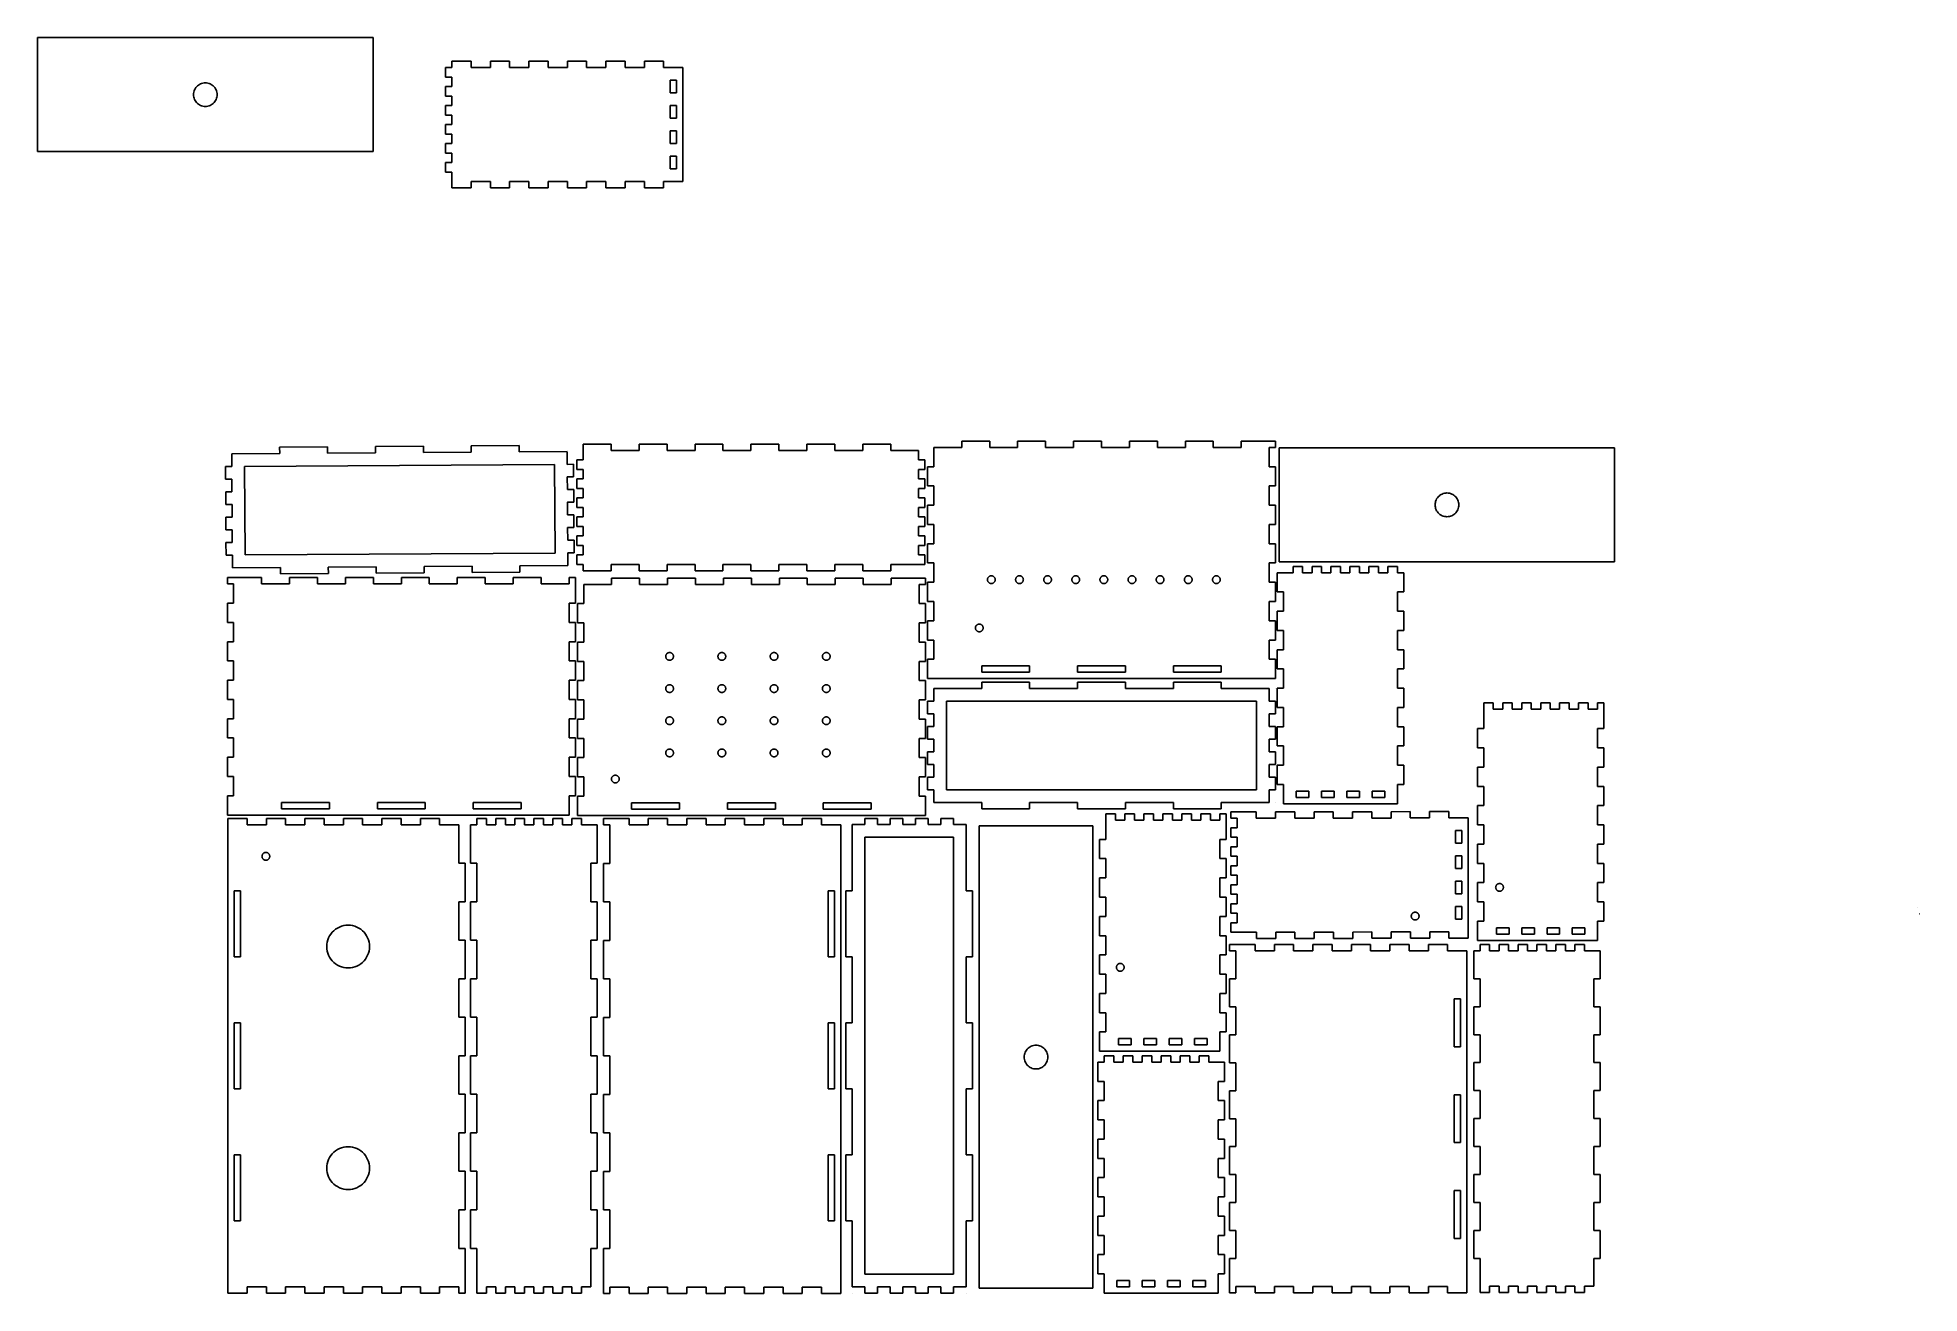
# Model space of a CAD drawing. Extents: x -116 to 1074, y 4 to 798.
import ezdxf

# ---------------------------------------------------------------- set-up
doc = ezdxf.new("R2010")
doc.units = 0

msp = doc.modelspace()

# ---------------------------------------------------------------- linework, layer by layer
at = {"layer": 'Layer 1', "color": 7}
for points in [[(96.100167, 797.627282), (-115.899335, 797.627282)], [(-115.899335, 797.627282), (-115.899335, 725.627472)], [(96.100167, 725.627472), (96.100167, 797.627282)], [(141.948327, 772.68346), (141.948327, 778.684195)], [(141.948327, 778.684195), (145.948314, 778.684195)], [(145.948314, 778.684195), (145.948314, 782.682039)], [(145.948314, 782.682039), (158.114988, 782.682039)], [(158.114988, 782.682039), (158.114988, 778.684195)], [(158.114988, 778.684195), (170.281557, 778.684195)], [(170.281557, 778.684195), (170.281557, 782.682039)], [(170.281557, 782.682039), (182.448287, 782.682039)], [(182.448287, 782.682039), (182.448287, 778.684195)], [(182.448287, 778.684195), (194.614856, 778.684195)], [(194.614856, 778.684195), (194.614856, 782.682039)], [(194.614856, 782.682039), (206.781425, 782.682039)], [(206.781425, 782.682039), (206.781425, 778.684195)], [(206.781425, 778.684195), (218.948258, 778.684195)], [(218.948258, 778.684195), (218.948258, 782.682039)], [(218.948258, 782.682039), (231.114827, 782.682039)], [(231.114827, 782.682039), (231.114827, 778.684195)], [(231.114827, 778.684195), (243.281399, 778.684195)], [(243.281399, 778.684195), (243.281399, 782.682039)], [(243.281399, 782.682039), (255.447967, 782.682039)], [(255.447967, 782.682039), (255.447967, 778.684195)], [(255.447967, 778.684195), (267.615065, 778.684195)], [(267.615065, 778.684195), (267.615065, 782.682039)], [(267.615065, 782.682039), (279.781105, 782.682039)], [(279.781105, 782.682039), (279.781105, 778.684195)], [(279.781105, 778.684195), (291.947938, 778.684195)], [(291.947938, 778.684195), (291.947938, 706.683313)], [(-17.399447, 761.627373), (-17.358437, 762.41133)], [(-17.358437, 760.843413), (-17.399447, 761.627373)], [(-17.358437, 762.41133), (-17.23567, 763.186558)], [(-17.23567, 763.186558), (-17.03247, 763.94485)], [(-17.03247, 763.94485), (-16.751219, 764.677745)], [(-16.751219, 764.677745), (-16.394825, 765.377302)], [(-16.394825, 765.377302), (-15.966995, 766.035847)], [(-15.966995, 766.035847), (-15.47355, 766.645975)], [(-15.47355, 766.645975), (-14.917397, 767.20107)], [(-14.917397, 767.20107), (-14.307533, 767.695047)], [(-14.307533, 767.695047), (-13.649518, 768.12261)], [(-13.649518, 768.12261), (-12.950489, 768.479004)], [(-12.950489, 768.479004), (-12.217594, 768.760255)], [(-12.217594, 768.760255), (-11.458508, 768.963455)], [(-11.458508, 768.963455), (-10.683545, 769.086222)], [(-10.683545, 769.086222), (-9.899585, 769.127232)], [(-9.899585, 769.127232), (-9.115626, 769.086222)], [(-9.115626, 769.086222), (-8.3404, 768.963455)], [(-8.3404, 768.963455), (-7.581576, 768.760255)], [(-7.581576, 768.760255), (-6.848419, 768.479004)], [(-6.848419, 768.479004), (-6.149656, 768.12261)], [(-6.149656, 768.12261), (-5.491638, 767.695047)], [(-5.491638, 767.695047), (-4.881512, 767.20107)], [(-4.881512, 767.20107), (-4.325623, 766.645975)], [(-4.325623, 766.645975), (-3.831647, 766.035847)], [(-3.831647, 766.035847), (-3.40461, 765.377302)], [(-3.40461, 765.377302), (-3.047423, 764.677745)], [(-3.047423, 764.677745), (-2.766438, 763.94485)], [(-2.766438, 763.94485), (-2.563503, 763.186558)], [(-2.563503, 763.186558), (-2.440472, 762.41133)], [(-2.440472, 762.41133), (-2.399462, 761.627373)], [(-2.399462, 761.627373), (-2.440472, 760.843413)], [(145.948314, 772.68346), (141.948327, 772.68346)], [(141.948327, 760.684637), (141.948327, 766.682726)], [(141.948327, 766.682726), (145.948314, 766.682726)], [(145.948314, 766.682726), (145.948314, 772.68346)], [(283.948017, 770.683216), (283.948017, 762.682236)], [(287.947978, 770.683216), (283.948017, 770.683216)], [(283.948017, 762.682236), (287.947978, 762.682236)], [(287.947978, 762.682236), (287.947978, 770.683216)], [(-17.23567, 760.068185), (-17.358437, 760.843413)], [(-17.03247, 759.309893), (-17.23567, 760.068185)], [(-16.751219, 758.576998), (-17.03247, 759.309893)], [(-16.394825, 757.877441), (-16.751219, 758.576998)], [(-15.966995, 757.218894), (-16.394825, 757.877441)], [(-15.47355, 756.608765), (-15.966995, 757.218894)], [(-14.917397, 756.05367), (-15.47355, 756.608765)], [(-14.307533, 755.559694), (-14.917397, 756.05367)], [(-13.649518, 755.132127), (-14.307533, 755.559694)], [(-12.950489, 754.775734), (-13.649518, 755.132127)], [(-12.217594, 754.494482), (-12.950489, 754.775734)], [(-11.458508, 754.291283), (-12.217594, 754.494482)], [(-10.683545, 754.168516), (-11.458508, 754.291283)], [(-9.899585, 754.127506), (-10.683545, 754.168516)], [(-9.115626, 754.168516), (-9.899585, 754.127506)], [(-8.3404, 754.291283), (-9.115626, 754.168516)], [(-7.581576, 754.494482), (-8.3404, 754.291283)], [(-6.848419, 754.775734), (-7.581576, 754.494482)], [(-6.149656, 755.132127), (-6.848419, 754.775734)], [(-5.491638, 755.559694), (-6.149656, 755.132127)], [(-4.881512, 756.05367), (-5.491638, 755.559694)], [(-4.325623, 756.608765), (-4.881512, 756.05367)], [(-3.831647, 757.218894), (-4.325623, 756.608765)], [(-3.40461, 757.877441), (-3.831647, 757.218894)], [(-3.047423, 758.576998), (-3.40461, 757.877441)], [(-2.766438, 759.309893), (-3.047423, 758.576998)], [(-2.563503, 760.068185), (-2.766438, 759.309893)], [(-2.440472, 760.843413), (-2.563503, 760.068185)], [(145.948314, 760.684637), (141.948327, 760.684637)], [(141.948327, 748.683166), (141.948327, 754.683903)], [(141.948327, 754.683903), (145.948314, 754.683903)], [(145.948314, 754.683903), (145.948314, 760.684637)], [(283.948017, 754.683903), (283.948017, 746.682921)], [(287.947978, 754.683903), (283.948017, 754.683903)], [(287.947978, 746.682921), (287.947978, 754.683903)], [(145.948314, 748.683166), (141.948327, 748.683166)], [(141.948327, 736.684342), (141.948327, 742.682431)], [(141.948327, 742.682431), (145.948314, 742.682431)], [(145.948314, 742.682431), (145.948314, 748.683166)], [(283.948017, 746.682921), (287.947978, 746.682921)], [(283.948017, 738.684587), (283.948017, 730.683608)], [(287.947978, 738.684587), (283.948017, 738.684587)], [(287.947978, 730.683608), (287.947978, 738.684587)], [(-115.899335, 725.627472), (96.100167, 725.627472)], [(145.948314, 736.684342), (141.948327, 736.684342)], [(141.948327, 724.682873), (141.948327, 730.683608)], [(141.948327, 730.683608), (145.948314, 730.683608)], [(145.948314, 730.683608), (145.948314, 736.684342)], [(283.948017, 730.683608), (287.947978, 730.683608)], [(145.948314, 724.682873), (141.948327, 724.682873)], [(141.948327, 712.684048), (141.948327, 718.684785)], [(141.948327, 718.684785), (145.948314, 718.684785)], [(145.948314, 718.684785), (145.948314, 724.682873)], [(283.948017, 722.682629), (283.948017, 714.684292)], [(287.947978, 722.682629), (283.948017, 722.682629)], [(283.948017, 714.684292), (287.947978, 714.684292)], [(287.947978, 714.684292), (287.947978, 722.682629)], [(145.948314, 712.684048), (141.948327, 712.684048)], [(145.948314, 702.682823), (145.948314, 712.684048)], [(158.114988, 702.682823), (145.948314, 702.682823)], [(170.281557, 706.683313), (158.114988, 706.683313)], [(158.114988, 706.683313), (158.114988, 702.682823)], [(170.281557, 702.682823), (170.281557, 706.683313)], [(182.448287, 702.682823), (170.281557, 702.682823)], [(194.614856, 706.683313), (182.448287, 706.683313)], [(182.448287, 706.683313), (182.448287, 702.682823)], [(194.614856, 702.682823), (194.614856, 706.683313)], [(206.781425, 702.682823), (194.614856, 702.682823)], [(218.948258, 706.683313), (206.781425, 706.683313)], [(206.781425, 706.683313), (206.781425, 702.682823)], [(218.948258, 702.682823), (218.948258, 706.683313)], [(231.114827, 702.682823), (218.948258, 702.682823)], [(243.281399, 706.683313), (231.114827, 706.683313)], [(231.114827, 706.683313), (231.114827, 702.682823)], [(243.281399, 702.682823), (243.281399, 706.683313)], [(255.447967, 702.682823), (243.281399, 702.682823)], [(267.615065, 706.683313), (255.447967, 706.683313)], [(255.447967, 706.683313), (255.447967, 702.682823)], [(267.615065, 702.682823), (267.615065, 706.683313)], [(279.781105, 702.682823), (267.615065, 702.682823)], [(291.947938, 706.683313), (279.781105, 706.683313)], [(279.781105, 706.683313), (279.781105, 702.682823)], [(67.348027, 539.092711), (37.063594, 538.902322)], [(37.063594, 538.902322), (37.088677, 534.912413)], [(67.373112, 535.102799), (67.348029, 539.092711)], [(97.65847, 535.293193), (67.373112, 535.102799)], [(127.918772, 539.473498), (97.633385, 539.283104)], [(97.633385, 539.283104), (97.658467, 535.293193)], [(127.943854, 535.483587), (127.918772, 539.473498)], [(158.229266, 535.673981), (127.943854, 535.483587)], [(188.488531, 539.854278), (158.204183, 539.663892)], [(158.204183, 539.663892), (158.229266, 535.673981)], [(188.513613, 535.864367), (188.488478, 539.854278)], [(218.788973, 536.0547), (188.513613, 535.864367)], [(218.859166, 528.044942), (218.809451, 535.954754)], [(228.964558, 530.815895), (228.964558, 540.815876)], [(228.964558, 540.815876), (246.633388, 540.815876)], [(246.633388, 540.815876), (246.633388, 536.815889)], [(246.633388, 536.815889), (264.299572, 536.815889)], [(264.299572, 536.815889), (264.299572, 540.815876)], [(264.299572, 540.815876), (281.965758, 540.815876)], [(281.965758, 540.815876), (281.965758, 536.815889)], [(281.965758, 536.815889), (299.631941, 536.815889)], [(299.631941, 536.815889), (299.631941, 540.815876)], [(299.631941, 540.815876), (317.298127, 540.815876)], [(317.298127, 540.815876), (317.298127, 536.815889)], [(317.298127, 536.815889), (334.965106, 536.815889)], [(334.965106, 536.815889), (334.965106, 540.815876)], [(334.965106, 540.815876), (352.632083, 540.815876)], [(352.632083, 540.815876), (352.632083, 536.815889)], [(352.632083, 536.815889), (370.298004, 536.815889)], [(370.298004, 536.815889), (370.298004, 540.815876)], [(370.298004, 540.815876), (387.964981, 540.815876)], [(387.964981, 540.815876), (387.964981, 536.815889)], [(387.964981, 536.815889), (405.631961, 536.815889)], [(405.631961, 536.815889), (405.631961, 540.815876)], [(405.631961, 540.815876), (423.297879, 540.815876)], [(423.297879, 540.815876), (423.297879, 536.815889)], [(423.297879, 536.815889), (440.964859, 536.815889)], [(440.964859, 536.815889), (440.964859, 530.815895)], [(450.55331, 526.542229), (450.55331, 538.708904)], [(450.55331, 538.708904), (468.22214, 538.708904)], [(468.22214, 538.708904), (468.22214, 542.708891)], [(468.22214, 542.708891), (485.883032, 542.708891)], [(485.883032, 542.708891), (485.883032, 538.708904)], [(485.883032, 538.708904), (503.551864, 538.708904)], [(503.551864, 538.708904), (503.551864, 542.708891)], [(503.551864, 542.708891), (521.218049, 542.708891)], [(521.218049, 542.708891), (521.218049, 538.708904)], [(521.218049, 538.708904), (538.884233, 538.708904)], [(538.884233, 538.708904), (538.884233, 542.708891)], [(538.884233, 542.708891), (556.553064, 542.708891)], [(556.553064, 542.708891), (556.553064, 538.708904)], [(556.553064, 538.708904), (574.219247, 538.708904)], [(574.219247, 538.708904), (574.219247, 542.708891)], [(574.219247, 542.708891), (591.885433, 542.708891)], [(591.885433, 542.708891), (591.885433, 538.708904)], [(591.885433, 538.708904), (609.551616, 538.708904)], [(609.551616, 538.708904), (609.551616, 542.708891)], [(609.551616, 542.708891), (627.217802, 542.708891)], [(627.217802, 542.708891), (627.217802, 538.708904)], [(627.217802, 538.708904), (644.883988, 538.708904)], [(644.883988, 538.708904), (644.883988, 542.708891)], [(644.883988, 542.708891), (666.550663, 542.708891)], [(662.552816, 538.708904), (662.552816, 526.542229)], [(666.550663, 538.708904), (662.552816, 538.708904)], [(666.550663, 542.708891), (666.550663, 538.708904)], [(880.902168, 538.447285), (668.902671, 538.447285)], [(668.902671, 538.447285), (668.902671, 466.447464)], [(880.902168, 466.447464), (880.902168, 538.447285)], [(6.843832, 526.712131), (2.853735, 526.687049)], [(2.853735, 526.687049), (2.904027, 518.687199)], [(37.088677, 534.912413), (6.793476, 534.721958)], [(6.793476, 534.721958), (6.843832, 526.712131)], [(14.853656, 526.762487), (210.849339, 527.994644)], [(15.2057, 470.763643), (14.853656, 526.762487)], [(210.849339, 527.994644), (211.201394, 471.995806)], [(222.848999, 528.070082), (218.859166, 528.045)], [(222.899296, 520.070233), (222.848999, 528.070082)], [(224.966713, 524.815928), (224.966713, 530.815895)], [(224.966713, 530.815895), (228.964558, 530.815895)], [(228.964558, 524.815928), (224.966713, 524.815928)], [(228.964558, 518.815934), (228.964558, 524.815928)], [(440.964859, 530.815895), (444.964819, 530.815895)], [(440.964859, 524.815928), (440.964859, 518.815934)], [(444.964819, 524.815928), (440.964859, 524.815928)], [(444.964819, 530.815895), (444.964819, 524.815928)], [(446.55282, 514.375658), (446.55282, 526.542229)], [(446.55282, 526.542229), (450.55331, 526.542229)], [(662.552816, 526.542229), (666.550663, 526.542229)], [(666.550663, 526.542229), (666.550663, 514.375658)], [(2.904027, 518.687199), (6.894124, 518.712282)], [(6.894124, 518.712282), (6.944416, 510.712406)], [(218.909464, 520.04515), (222.899296, 520.070233)], [(218.959761, 512.045274), (218.909464, 520.04515)], [(222.949593, 512.070357), (218.959761, 512.045274)], [(222.99989, 504.070586), (222.949593, 512.070357)], [(224.966713, 512.815938), (224.966713, 518.815934)], [(224.966713, 518.815934), (228.964558, 518.815934)], [(228.964558, 512.815938), (224.966713, 512.815938)], [(228.964558, 506.815918), (228.964558, 512.815938)], [(440.964859, 518.815934), (444.964819, 518.815934)], [(444.964819, 512.815938), (440.964859, 512.815938)], [(440.964859, 512.815938), (440.964859, 506.815918)], [(444.964819, 518.815934), (444.964819, 512.815938)], [(450.55331, 514.375658), (446.55282, 514.375658)], [(450.55331, 502.20893), (450.55331, 514.375658)], [(666.550663, 514.375658), (662.552816, 514.375658)], [(662.552816, 514.375658), (662.552816, 502.20893)], [(6.944416, 510.712406), (2.954319, 510.687323)], [(2.954319, 510.687323), (3.004611, 502.68755)], [(3.004611, 502.68755), (6.994708, 502.712633)], [(6.994708, 502.712638), (7.044999, 494.712865)], [(218.775558, 504.333939), (218.778204, 504.32415)], [(218.78511, 504.336119), (218.775585, 504.334003)], [(218.777807, 504.324139), (218.787332, 504.326256)], [(218.787359, 504.326319), (218.784713, 504.336109)], [(219.010058, 504.045504), (222.99989, 504.070586)], [(219.060355, 496.045734), (219.010058, 504.045504)], [(224.966713, 500.815977), (224.966713, 506.815918)], [(224.966713, 506.815918), (228.964558, 506.815918)], [(228.964558, 500.815977), (224.966713, 500.815977)], [(228.964558, 494.816036), (228.964558, 500.815977)], [(440.964859, 506.815918), (444.964819, 506.815918)], [(444.964819, 500.815977), (440.964859, 500.815977)], [(440.964859, 500.815977), (440.964859, 494.816036)], [(444.964819, 506.815918), (444.964819, 500.815977)], [(446.55282, 490.042362), (446.55282, 502.20893)], [(446.55282, 502.20893), (450.55331, 502.20893)], [(662.552816, 502.20893), (666.550663, 502.20893)], [(666.550663, 502.20893), (666.550663, 490.042362)], [(767.402554, 502.447373), (767.443567, 503.23133)], [(767.443567, 501.663414), (767.402554, 502.447373)], [(767.443567, 503.23133), (767.566331, 504.006558)], [(767.566331, 500.888188), (767.443567, 501.663414)], [(767.566331, 504.006558), (767.76953, 504.764853)], [(767.76953, 500.129893), (767.566331, 500.888188)], [(767.76953, 504.764853), (768.050782, 505.497748)], [(768.050782, 499.396998), (767.76953, 500.129893)], [(768.050782, 505.497748), (768.407175, 506.197303)], [(768.407175, 506.197303), (768.835006, 506.85585)], [(768.835006, 506.85585), (769.328453, 507.465978)], [(769.328453, 507.465978), (769.884607, 508.021071)], [(769.884607, 508.021071), (770.494468, 508.515047)], [(770.494468, 508.515047), (771.152486, 508.942613)], [(771.152486, 508.942613), (771.851514, 509.299007)], [(771.851514, 509.299007), (772.584406, 509.580256)], [(772.584406, 509.580256), (773.343495, 509.783455)], [(773.343495, 509.783455), (774.118459, 509.906222)], [(774.118459, 509.906222), (774.902415, 509.947232)], [(774.902415, 509.947232), (775.686375, 509.906222)], [(775.686375, 509.906222), (776.4616, 509.783455)], [(776.4616, 509.783455), (777.220424, 509.580256)], [(777.220424, 509.580256), (777.953581, 509.299007)], [(777.953581, 509.299007), (778.652345, 508.942613)], [(778.652345, 508.942613), (779.310363, 508.515047)], [(779.310363, 508.515047), (779.920491, 508.021071)], [(779.920491, 508.021071), (780.476378, 507.465978)], [(780.476378, 507.465978), (780.970354, 506.85585)], [(780.970354, 506.85585), (781.397391, 506.197303)], [(781.397391, 506.197303), (781.754578, 505.497748)], [(781.754578, 505.497748), (782.035565, 504.764853)], [(782.035565, 500.129893), (781.754578, 499.396998)], [(782.035565, 504.764853), (782.2385, 504.006558)], [(782.2385, 500.888188), (782.035565, 500.129893)], [(782.2385, 504.006558), (782.361529, 503.23133)], [(782.361529, 501.663414), (782.2385, 500.888188)], [(782.361529, 503.23133), (782.402539, 502.447373)], [(782.402539, 502.447373), (782.361529, 501.663414)], [(7.044999, 494.712865), (3.054903, 494.687783)], [(3.054903, 494.687783), (3.105195, 486.68802)], [(223.050188, 496.070816), (219.060355, 496.045734)], [(219.110626, 488.045966), (223.100458, 488.071102)], [(219.160923, 480.045929), (219.110626, 488.045966)], [(223.100458, 488.071049), (223.050188, 496.070816)], [(224.966713, 488.816096), (224.966713, 494.816036)], [(224.966713, 494.816036), (228.964558, 494.816036)], [(228.964558, 488.816096), (224.966713, 488.816096)], [(228.964558, 482.816155), (228.964558, 488.816096)], [(440.964859, 494.816036), (444.964819, 494.816036)], [(444.964819, 488.816096), (440.964859, 488.816096)], [(440.964859, 488.816096), (440.964859, 482.816155)], [(444.964819, 494.816036), (444.964819, 488.816096)], [(450.55331, 490.042362), (446.55282, 490.042362)], [(450.55331, 477.87579), (450.55331, 490.042362)], [(666.550663, 490.042362), (662.552816, 490.042362)], [(662.552816, 490.042362), (662.552816, 477.87579)], [(768.407175, 498.697433), (768.050782, 499.396998)], [(768.835006, 498.038886), (768.407175, 498.697433)], [(769.328453, 497.428757), (768.835006, 498.038886)], [(769.884607, 496.873662), (769.328453, 497.428757)], [(770.494468, 496.379686), (769.884607, 496.873662)], [(771.152486, 495.95212), (770.494468, 496.379686)], [(771.851514, 495.595753), (771.152486, 495.95212)], [(772.584406, 495.314501), (771.851514, 495.595753)], [(773.343495, 495.111301), (772.584406, 495.314501)], [(774.118459, 494.988535), (773.343495, 495.111301)], [(774.902415, 494.947525), (774.118459, 494.988535)], [(775.686375, 494.988535), (774.902415, 494.947525)], [(776.4616, 495.111301), (775.686375, 494.988535)], [(777.220424, 495.314501), (776.4616, 495.111301)], [(777.953581, 495.595753), (777.220424, 495.314501)], [(778.652345, 495.95212), (777.953581, 495.595753)], [(779.310363, 496.379686), (778.652345, 495.95212)], [(779.920491, 496.873662), (779.310363, 496.379686)], [(780.476378, 497.428757), (779.920491, 496.873662)], [(780.970354, 498.038886), (780.476378, 497.428757)], [(781.397391, 498.697433), (780.970354, 498.038886)], [(781.754578, 499.396998), (781.397391, 498.697433)], [(3.105195, 486.68802), (7.095291, 486.713156)], [(7.145583, 478.713065), (3.155489, 478.68793)], [(3.155489, 478.687983), (3.205781, 470.68821)], [(7.095291, 486.713103), (7.145583, 478.713065)], [(223.150756, 480.071011), (219.160923, 480.045876)], [(223.201053, 472.071238), (223.150756, 480.071011)], [(224.966713, 476.815949), (224.966713, 482.816155)], [(224.966713, 482.816155), (228.964558, 482.816155)], [(228.964558, 476.815949), (224.966713, 476.815949)], [(228.964558, 470.816007), (228.964558, 476.815949)], [(440.964859, 482.816155), (444.964819, 482.816155)], [(444.964819, 476.815949), (440.964859, 476.815949)], [(440.964859, 476.815949), (440.964859, 470.816007)], [(444.964819, 482.816155), (444.964819, 476.815949)], [(446.55282, 465.708957), (446.55282, 477.87579)], [(446.55282, 477.87579), (450.55331, 477.87579)], [(662.552816, 477.87579), (666.550663, 477.87579)], [(666.550663, 477.87579), (666.550663, 465.708957)], [(3.205781, 470.68821), (7.195875, 470.713346)], [(7.195875, 470.713293), (7.246231, 462.703466)], [(211.201394, 471.995806), (15.2057, 470.763643)], [(188.966367, 463.845882), (219.241727, 464.036197)], [(219.211221, 472.046156), (223.201053, 472.071291)], [(219.261438, 464.056437), (219.211221, 472.046156)], [(219.241595, 464.056305), (219.261438, 464.056437)], [(219.241727, 464.036197), (219.241595, 464.056305)], [(224.966713, 464.816066), (224.966713, 470.816007)], [(224.966713, 470.816007), (228.964558, 470.816007)], [(228.964558, 464.816066), (224.966713, 464.816066)], [(228.964558, 460.816105), (228.964558, 464.816066)], [(264.299572, 464.816066), (246.633388, 464.816066)], [(246.633388, 464.816066), (246.633388, 460.816105)], [(264.299572, 460.816105), (264.299572, 464.816066)], [(299.631941, 464.816066), (281.965758, 464.816066)], [(281.965758, 464.816066), (281.965758, 460.816105)], [(299.631941, 460.816105), (299.631941, 464.816066)], [(334.965106, 464.816066), (317.298127, 464.816066)], [(317.298127, 464.816066), (317.298127, 460.816105)], [(334.965106, 460.816105), (334.965106, 464.816066)], [(370.298004, 464.816066), (352.632083, 464.816066)], [(352.632083, 464.816066), (352.632083, 460.816105)], [(370.298004, 460.816105), (370.298004, 464.816066)], [(405.631961, 464.816066), (387.964981, 464.816066)], [(387.964981, 464.816066), (387.964981, 460.816105)], [(405.631961, 460.816105), (405.631961, 464.816066)], [(444.964819, 464.816066), (423.297879, 464.816066)], [(423.297879, 464.816066), (423.297879, 460.816105)], [(440.964859, 470.816007), (444.964819, 470.816007)], [(444.964819, 470.816007), (444.964819, 464.816066)], [(450.55331, 465.708957), (446.55282, 465.708957)], [(450.55331, 453.542388), (450.55331, 465.708957)], [(666.550663, 465.708957), (662.552816, 465.708957)], [(662.552816, 465.708957), (662.552816, 453.542388)], [(668.902671, 466.447464), (880.902168, 466.447464)], [(25.676332, 456.48198), (4.007012, 456.48198)], [(4.007012, 456.48198), (4.007012, 452.481993)], [(4.007012, 452.481993), (8.007502, 452.481993)], [(7.246231, 462.703466), (37.541431, 462.893913)], [(8.007502, 452.481993), (8.007502, 440.315317)], [(25.676332, 452.481993), (25.676332, 456.48198)], [(43.337225, 452.481993), (25.676332, 452.481993)], [(37.541431, 462.893913), (37.566514, 458.90408)], [(37.566516, 458.90408), (67.850949, 459.094474)], [(61.006056, 456.48198), (43.337225, 456.48198)], [(43.337225, 456.48198), (43.337225, 452.481993)], [(61.006056, 452.481993), (61.006056, 456.48198)], [(78.677531, 452.481993), (61.006056, 452.481993)], [(67.825866, 463.084306), (98.111224, 463.2747)], [(67.850949, 459.094474), (67.825866, 463.084306)], [(96.338425, 456.48198), (78.677531, 456.48198)], [(78.677531, 456.48198), (78.677531, 452.481993)], [(96.338425, 452.481993), (96.338425, 456.48198)], [(114.007257, 452.481993), (96.338425, 452.481993)], [(98.111224, 463.2747), (98.136307, 459.284868)], [(98.136307, 459.284868), (128.421694, 459.475262)], [(131.676085, 456.48198), (114.007257, 456.48198)], [(114.007257, 456.48198), (114.007257, 452.481993)], [(128.396609, 463.465094), (158.682023, 463.655488)], [(128.421694, 459.475262), (128.396612, 463.465094)], [(131.676085, 452.481993), (131.676085, 456.48198)], [(149.33698, 452.481993), (131.676085, 452.481993)], [(167.005809, 456.48198), (149.33698, 456.48198)], [(149.33698, 456.48198), (149.33698, 452.481993)], [(158.682023, 463.655488), (158.707105, 459.665656)], [(158.707105, 459.665656), (188.99145, 459.85605)], [(167.005809, 452.481993), (167.005809, 456.48198)], [(184.677286, 452.481993), (167.005809, 452.481993)], [(202.33818, 456.48198), (184.677286, 456.48198)], [(184.677286, 456.48198), (184.677286, 452.481993)], [(188.99145, 459.85605), (188.966315, 463.845882)], [(202.33818, 452.481993), (202.33818, 456.48198)], [(220.007009, 452.481993), (202.33818, 452.481993)], [(224.007499, 456.48198), (220.007009, 456.48198)], [(220.007009, 456.48198), (220.007009, 452.481993)], [(224.007499, 440.315317), (224.007499, 456.48198)], [(246.633388, 460.816105), (228.964558, 460.816105)], [(229.261066, 440.050509), (229.261066, 452.217186)], [(229.261066, 452.217186), (246.929895, 452.217186)], [(246.929895, 452.217186), (246.929895, 456.217173)], [(246.929895, 456.217173), (264.590789, 456.217173)], [(281.965758, 460.816105), (264.299572, 460.816105)], [(264.590789, 456.217173), (264.590789, 452.217186)], [(264.590789, 452.217186), (282.259618, 452.217186)], [(282.259618, 452.217186), (282.259618, 456.217173)], [(282.259618, 456.217173), (299.925804, 456.217173)], [(317.298127, 460.816105), (299.631941, 460.816105)], [(299.925804, 456.217173), (299.925804, 452.217186)], [(299.925804, 452.217186), (317.591987, 452.217186)], [(317.591987, 452.217186), (317.591987, 456.217173)], [(317.591987, 456.217173), (335.260819, 456.217173)], [(352.632083, 460.816105), (334.965106, 460.816105)], [(335.260819, 456.217173), (335.260819, 452.217186)], [(335.260819, 452.217186), (352.927004, 452.217186)], [(352.927004, 452.217186), (352.927004, 456.217173)], [(352.927004, 456.217173), (370.593188, 456.217173)], [(387.964981, 460.816105), (370.298004, 460.816105)], [(370.593188, 456.217173), (370.593188, 452.217186)], [(370.593188, 452.217186), (388.259373, 452.217186)], [(388.259373, 452.217186), (388.259373, 456.217173)], [(388.259373, 456.217173), (405.925559, 456.217173)], [(423.297879, 460.816105), (405.631961, 460.816105)], [(405.925559, 456.217173), (405.925559, 452.217186)], [(405.925559, 452.217186), (423.591742, 452.217186)], [(423.591742, 452.217186), (423.591742, 456.217173)], [(423.591742, 456.217173), (445.258418, 456.217173)], [(441.260571, 452.217186), (441.260571, 440.050509)], [(445.258418, 452.217186), (441.260571, 452.217186)], [(445.258418, 456.217173), (445.258418, 452.217186)], [(446.55282, 441.375819), (446.55282, 453.542388)], [(446.55282, 453.542388), (450.55331, 453.542388)], [(484.483391, 455.445266), (484.472807, 455.18915)], [(484.472807, 455.18915), (484.483391, 454.933036)], [(484.523078, 455.698472), (484.483391, 455.445266)], [(484.483391, 454.933036), (484.523078, 454.67983)], [(484.59187, 455.946122), (484.523078, 455.698472)], [(484.523078, 454.67983), (484.59187, 454.431916)], [(484.681828, 456.18557), (484.59187, 455.946122)], [(484.59187, 454.431916), (484.681828, 454.192733)], [(484.80089, 456.414169), (484.681828, 456.18557)], [(484.681828, 454.192733), (484.80089, 453.964133)], [(484.941119, 456.629275), (484.80089, 456.414169)], [(484.80089, 453.964133), (484.941119, 453.749027)], [(485.102515, 456.828506), (484.941119, 456.629275)], [(484.941119, 453.749027), (485.102515, 453.549796)], [(485.282431, 457.009746), (485.102515, 456.828506)], [(485.102515, 453.549796), (485.282431, 453.368292)], [(485.480869, 457.171139), (485.282431, 457.009746)], [(485.282431, 453.368292), (485.480869, 453.206897)], [(485.703118, 457.310838), (485.480869, 457.171139)], [(485.480869, 453.206897), (485.703118, 453.067197)], [(485.922722, 457.427258), (485.703118, 457.310838)], [(485.703118, 453.067197), (485.922722, 452.951045)], [(486.160844, 457.51933), (485.922722, 457.427258)], [(485.922722, 452.951045), (486.160844, 452.85897)], [(486.412198, 457.585476), (486.160844, 457.51933)], [(486.160844, 452.85897), (486.412198, 452.792562)], [(486.660906, 457.625692), (486.412198, 457.585476)], [(486.412198, 452.792562), (486.660906, 452.752608)], [(486.922843, 457.639186), (486.660906, 457.625692)], [(486.660906, 452.752608), (486.922843, 452.739114)], [(487.182135, 457.625692), (486.922843, 457.639186)], [(486.922843, 452.739114), (487.182135, 452.752608)], [(487.430843, 457.585476), (487.182135, 457.625692)], [(487.182135, 452.752608), (487.430843, 452.792562)], [(487.682196, 457.51933), (487.430843, 457.585476)], [(487.430843, 452.792562), (487.682196, 452.85897)], [(487.922964, 457.427258), (487.682196, 457.51933)], [(487.682196, 452.85897), (487.922964, 452.951045)], [(488.142568, 457.310838), (487.922964, 457.427258)], [(487.922964, 452.951045), (488.142568, 453.067197)], [(488.362172, 457.171139), (488.142568, 457.310838)], [(488.142568, 453.067197), (488.362172, 453.206897)], [(488.563255, 457.009746), (488.362172, 457.171139)], [(488.362172, 453.206897), (488.563255, 453.368292)], [(488.743172, 456.828506), (488.563255, 457.009746)], [(488.563255, 453.368292), (488.743172, 453.549796)], [(488.901921, 456.629275), (488.743172, 456.828506)], [(488.743172, 453.549796), (488.901921, 453.749027)], [(489.04215, 456.414169), (488.901921, 456.629275)], [(488.901921, 453.749027), (489.04215, 453.964133)], [(489.161213, 456.18557), (489.04215, 456.414169)], [(489.04215, 453.964133), (489.161213, 454.192733)], [(489.251171, 455.946122), (489.161213, 456.18557)], [(489.161213, 454.192733), (489.251171, 454.431916)], [(489.322608, 455.698472), (489.251171, 455.946122)], [(489.251171, 454.431916), (489.322608, 454.67983)], [(489.362296, 455.445266), (489.322608, 455.698472)], [(489.322608, 454.67983), (489.362296, 454.933036)], [(489.372879, 455.18915), (489.362296, 455.445266)], [(489.362296, 454.933036), (489.372879, 455.18915)], [(502.265993, 455.445266), (502.252764, 455.18915)], [(502.252764, 455.18915), (502.265993, 454.933036)], [(502.30568, 455.698472), (502.265993, 455.445266)], [(502.265993, 454.933036), (502.30568, 454.67983)], [(502.371826, 455.946122), (502.30568, 455.698472)], [(502.30568, 454.67983), (502.371826, 454.431916)], [(502.46443, 456.18557), (502.371826, 455.946122)], [(502.371826, 454.431916), (502.46443, 454.192733)], [(502.580844, 456.414169), (502.46443, 456.18557)], [(502.46443, 454.192733), (502.580844, 453.964133)], [(502.721073, 456.629275), (502.580844, 456.414169)], [(502.580844, 453.964133), (502.721073, 453.749027)], [(502.879823, 456.828506), (502.721073, 456.629275)], [(502.721073, 453.749027), (502.879823, 453.549796)], [(503.062385, 457.009746), (502.879823, 456.828506)], [(502.879823, 453.549796), (503.062385, 453.368292)], [(503.260822, 457.171139), (503.062385, 457.009746)], [(503.062385, 453.368292), (503.260822, 453.206897)], [(503.47778, 457.310838), (503.260822, 457.171139)], [(503.260822, 453.206897), (503.47778, 453.067197)], [(503.705322, 457.427258), (503.47778, 457.310838)], [(503.47778, 453.067197), (503.705322, 452.951045)], [(503.946092, 457.51933), (503.705322, 457.427258)], [(503.705322, 452.951045), (503.946092, 452.85897)], [(504.192155, 457.585476), (503.946092, 457.51933)], [(503.946092, 452.85897), (504.192155, 452.792562)], [(504.446154, 457.625692), (504.192155, 457.585476)], [(504.192155, 452.792562), (504.446154, 452.752608)], [(504.702797, 457.639186), (504.446154, 457.625692)], [(504.446154, 452.752608), (504.702797, 452.739114)], [(504.956797, 457.625692), (504.702797, 457.639186)], [(504.702797, 452.739114), (504.956797, 452.752608)], [(505.210796, 457.585476), (504.956797, 457.625692)], [(504.956797, 452.752608), (505.210796, 452.792562)], [(505.459504, 457.51933), (505.210796, 457.585476)], [(505.210796, 452.792562), (505.459504, 452.85897)], [(505.697629, 457.427258), (505.459504, 457.51933)], [(505.459504, 452.85897), (505.697629, 452.951045)], [(505.927816, 457.310838), (505.697629, 457.427258)], [(505.697629, 452.951045), (505.927816, 453.067197)], [(506.142129, 457.171139), (505.927816, 457.310838)], [(505.927816, 453.067197), (506.142129, 453.206897)], [(506.340566, 457.009746), (506.142129, 457.171139)], [(506.142129, 453.206897), (506.340566, 453.368292)], [(506.523128, 456.828506), (506.340566, 457.009746)], [(506.340566, 453.368292), (506.523128, 453.549796)], [(506.684524, 456.629275), (506.523128, 456.828506)], [(506.523128, 453.549796), (506.684524, 453.749027)], [(506.824753, 456.414169), (506.684524, 456.629275)], [(506.684524, 453.749027), (506.824753, 453.964133)], [(506.941167, 456.18557), (506.824753, 456.414169)], [(506.824753, 453.964133), (506.941167, 454.192733)], [(507.031125, 455.946122), (506.941167, 456.18557)], [(506.941167, 454.192733), (507.031125, 454.431916)], [(507.097271, 455.698472), (507.031125, 455.946122)], [(507.031125, 454.431916), (507.097271, 454.67983)], [(507.139604, 455.445266), (507.097271, 455.698472)], [(507.097271, 454.67983), (507.139604, 454.933036)], [(507.152833, 455.18915), (507.139604, 455.445266)], [(507.139604, 454.933036), (507.152833, 455.18915)], [(520.045947, 455.445266), (520.032718, 455.18915)], [(520.032718, 455.18915), (520.045947, 454.933036)], [(520.085634, 455.698472), (520.045947, 455.445266)], [(520.045947, 454.933036), (520.085634, 454.67983)], [(520.15178, 455.946122), (520.085634, 455.698472)], [(520.085634, 454.67983), (520.15178, 454.431916)], [(520.244384, 456.18557), (520.15178, 455.946122)], [(520.15178, 454.431916), (520.244384, 454.192733)], [(520.3608, 456.414169), (520.244384, 456.18557)], [(520.244384, 454.192733), (520.3608, 453.964133)], [(520.501029, 456.629275), (520.3608, 456.414169)], [(520.3608, 453.964133), (520.501029, 453.749027)], [(520.659779, 456.828506), (520.501029, 456.629275)], [(520.501029, 453.749027), (520.659779, 453.549796)], [(520.842342, 457.009746), (520.659779, 456.828506)], [(520.659779, 453.549796), (520.842342, 453.368292)], [(521.040779, 457.171139), (520.842342, 457.009746)], [(520.842342, 453.368292), (521.040779, 453.206897)], [(521.257734, 457.310838), (521.040779, 457.171139)], [(521.040779, 453.206897), (521.257734, 453.067197)], [(521.485278, 457.427258), (521.257734, 457.310838)], [(521.257734, 453.067197), (521.485278, 452.951045)], [(521.726046, 457.51933), (521.485278, 457.427258)], [(521.485278, 452.951045), (521.726046, 452.85897)], [(521.972108, 457.585476), (521.726046, 457.51933)], [(521.726046, 452.85897), (521.972108, 452.792562)], [(522.226108, 457.625692), (521.972108, 457.585476)], [(521.972108, 452.792562), (522.226108, 452.752608)], [(522.482754, 457.639186), (522.226108, 457.625692)], [(522.226108, 452.752608), (522.482754, 452.739114)], [(522.736753, 457.625692), (522.482754, 457.639186)], [(522.482754, 452.739114), (522.736753, 452.752608)], [(522.990753, 457.585476), (522.736753, 457.625692)], [(522.736753, 452.752608), (522.990753, 452.792562)], [(523.239461, 457.51933), (522.990753, 457.585476)], [(522.990753, 452.792562), (523.239461, 452.85897)], [(523.480231, 457.427258), (523.239461, 457.51933)], [(523.239461, 452.85897), (523.480231, 452.951045)], [(523.707773, 457.310838), (523.480231, 457.427258)], [(523.480231, 452.951045), (523.707773, 453.067197)], [(523.922082, 457.171139), (523.707773, 457.310838)], [(523.707773, 453.067197), (523.922082, 453.206897)], [(524.12052, 457.009746), (523.922082, 457.171139)], [(523.922082, 453.206897), (524.12052, 453.368292)], [(524.303082, 456.828506), (524.12052, 457.009746)], [(524.12052, 453.368292), (524.303082, 453.549796)], [(524.464478, 456.629275), (524.303082, 456.828506)], [(524.303082, 453.549796), (524.464478, 453.749027)], [(524.604707, 456.414169), (524.464478, 456.629275)], [(524.464478, 453.749027), (524.604707, 453.964133)], [(524.721123, 456.18557), (524.604707, 456.414169)], [(524.604707, 453.964133), (524.721123, 454.192733)], [(524.811081, 455.946122), (524.721123, 456.18557)], [(524.721123, 454.192733), (524.811081, 454.431916)], [(524.877227, 455.698472), (524.811081, 455.946122)], [(524.811081, 454.431916), (524.877227, 454.67983)], [(524.91956, 455.445266), (524.877227, 455.698472)], [(524.877227, 454.67983), (524.91956, 454.933036)], [(524.932789, 455.18915), (524.91956, 455.445266)], [(524.91956, 454.933036), (524.932789, 455.18915)], [(537.825903, 455.445266), (537.812674, 455.18915)], [(537.812674, 455.18915), (537.825903, 454.933036)], [(537.865591, 455.698472), (537.825903, 455.445266)], [(537.825903, 454.933036), (537.865591, 454.67983)], [(537.931736, 455.946122), (537.865591, 455.698472)], [(537.865591, 454.67983), (537.931736, 454.431916)], [(538.02434, 456.18557), (537.931736, 455.946122)], [(537.931736, 454.431916), (538.02434, 454.192733)], [(538.140757, 456.414169), (538.02434, 456.18557)], [(538.02434, 454.192733), (538.140757, 453.964133)], [(538.280986, 456.629275), (538.140757, 456.414169)], [(538.140757, 453.964133), (538.280986, 453.749027)], [(538.439733, 456.828506), (538.280986, 456.629275)], [(538.280986, 453.749027), (538.439733, 453.549796)], [(538.622298, 457.009746), (538.439733, 456.828506)], [(538.439733, 453.549796), (538.622298, 453.368292)], [(538.820733, 457.171139), (538.622298, 457.009746)], [(538.622298, 453.368292), (538.820733, 453.206897)], [(539.037691, 457.310838), (538.820733, 457.171139)], [(538.820733, 453.206897), (539.037691, 453.067197)], [(539.265232, 457.427258), (539.037691, 457.310838)], [(539.037691, 453.067197), (539.265232, 452.951045)], [(539.506003, 457.51933), (539.265232, 457.427258)], [(539.265232, 452.951045), (539.506003, 452.85897)], [(539.752065, 457.585476), (539.506003, 457.51933)], [(539.506003, 452.85897), (539.752065, 452.792562)], [(540.006064, 457.625692), (539.752065, 457.585476)], [(539.752065, 452.792562), (540.006064, 452.752608)], [(540.262707, 457.639186), (540.006064, 457.625692)], [(540.006064, 452.752608), (540.262707, 452.739114)], [(540.51671, 457.625692), (540.262707, 457.639186)], [(540.262707, 452.739114), (540.51671, 452.752608)], [(540.770707, 457.585476), (540.51671, 457.625692)], [(540.51671, 452.752608), (540.770707, 452.792562)], [(541.019415, 457.51933), (540.770707, 457.585476)], [(540.770707, 452.792562), (541.019415, 452.85897)], [(541.257539, 457.427258), (541.019415, 457.51933)], [(541.019415, 452.85897), (541.257539, 452.951045)], [(541.487727, 457.310838), (541.257539, 457.427258)], [(541.257539, 452.951045), (541.487727, 453.067197)], [(541.702039, 457.171139), (541.487727, 457.310838)], [(541.487727, 453.067197), (541.702039, 453.206897)], [(541.900476, 457.009746), (541.702039, 457.171139)], [(541.702039, 453.206897), (541.900476, 453.368292)], [(542.083038, 456.828506), (541.900476, 457.009746)], [(541.900476, 453.368292), (542.083038, 453.549796)], [(542.244434, 456.629275), (542.083038, 456.828506)], [(542.083038, 453.549796), (542.244434, 453.749027)], [(542.384663, 456.414169), (542.244434, 456.629275)], [(542.244434, 453.749027), (542.384663, 453.964133)], [(542.501077, 456.18557), (542.384663, 456.414169)], [(542.384663, 453.964133), (542.501077, 454.192733)], [(542.591038, 455.946122), (542.501077, 456.18557)], [(542.501077, 454.192733), (542.591038, 454.431916)], [(542.657181, 455.698472), (542.591038, 455.946122)], [(542.591038, 454.431916), (542.657181, 454.67983)], [(542.699517, 455.445266), (542.657181, 455.698472)], [(542.657181, 454.67983), (542.699517, 454.933036)], [(542.712743, 455.18915), (542.699514, 455.445266)], [(542.699517, 454.933036), (542.712746, 455.18915)], [(555.605857, 455.445266), (555.592628, 455.18915)], [(555.592628, 455.18915), (555.605857, 454.933036)], [(555.645544, 455.698472), (555.605857, 455.445266)], [(555.605857, 454.933036), (555.645544, 454.67983)], [(555.71169, 455.946122), (555.645544, 455.698472)], [(555.645544, 454.67983), (555.71169, 454.431916)], [(555.804294, 456.18557), (555.71169, 455.946122)], [(555.71169, 454.431916), (555.804294, 454.192733)], [(555.920711, 456.414169), (555.804294, 456.18557)], [(555.804294, 454.192733), (555.920711, 453.964133)], [(556.06094, 456.629275), (555.920711, 456.414169)], [(555.920711, 453.964133), (556.06094, 453.749027)], [(556.21969, 456.828506), (556.06094, 456.629275)], [(556.06094, 453.749027), (556.21969, 453.549796)], [(556.402252, 457.009746), (556.21969, 456.828506)], [(556.21969, 453.549796), (556.402252, 453.368292)], [(556.600689, 457.171139), (556.402252, 457.009746)], [(556.402252, 453.368292), (556.600689, 453.206897)], [(556.817647, 457.310838), (556.600689, 457.171139)], [(556.600689, 453.206897), (556.817647, 453.067197)], [(557.045188, 457.427258), (556.817647, 457.310838)], [(556.817647, 453.067197), (557.045188, 452.951045)], [(557.285956, 457.51933), (557.045188, 457.427258)], [(557.045188, 452.951045), (557.285956, 452.85897)], [(557.532019, 457.585476), (557.285956, 457.51933)], [(557.285956, 452.85897), (557.532019, 452.792562)], [(557.786018, 457.625692), (557.532019, 457.585476)], [(557.532019, 452.792562), (557.786018, 452.752608)], [(558.042664, 457.639186), (557.786018, 457.625692)], [(557.786018, 452.752608), (558.042664, 452.739114)], [(558.296663, 457.625692), (558.042664, 457.639186)], [(558.042664, 452.739114), (558.296663, 452.752608)], [(558.550663, 457.585476), (558.296663, 457.625692)], [(558.296663, 452.752608), (558.550663, 452.792562)], [(558.799371, 457.51933), (558.550663, 457.585476)], [(558.550663, 452.792562), (558.799371, 452.85897)], [(559.040142, 457.427258), (558.799371, 457.51933)], [(558.799371, 452.85897), (559.040142, 452.951045)], [(559.267683, 457.310838), (559.040142, 457.427258)], [(559.040142, 452.951045), (559.267683, 453.067197)], [(559.481993, 457.171139), (559.267683, 457.310838)], [(559.267683, 453.067197), (559.481993, 453.206897)], [(559.680432, 457.009746), (559.481993, 457.171139)], [(559.481993, 453.206897), (559.680432, 453.368292)], [(559.862992, 456.828506), (559.680432, 457.009746)], [(559.680432, 453.368292), (559.862992, 453.549796)], [(560.024388, 456.629275), (559.862992, 456.828506)], [(559.862992, 453.549796), (560.024388, 453.749027)], [(560.164617, 456.414169), (560.024388, 456.629275)], [(560.024388, 453.749027), (560.164617, 453.964133)], [(560.281033, 456.18557), (560.164617, 456.414169)], [(560.164617, 453.964133), (560.281033, 454.192733)], [(560.370991, 455.946122), (560.281033, 456.18557)], [(560.281033, 454.192733), (560.370991, 454.431916)], [(560.437137, 455.698472), (560.370991, 455.946122)], [(560.370991, 454.431916), (560.437137, 454.67983)], [(560.479471, 455.445266), (560.437137, 455.698472)], [(560.437137, 454.67983), (560.479471, 454.933036)], [(560.4927, 455.18915), (560.479471, 455.445266)], [(560.479471, 454.933036), (560.4927, 455.18915)], [(573.385813, 455.445266), (573.372584, 455.18915)], [(573.372584, 455.18915), (573.385813, 454.933036)], [(573.425501, 455.698472), (573.385813, 455.445266)], [(573.385813, 454.933036), (573.425501, 454.67983)], [(573.491647, 455.946122), (573.425501, 455.698472)], [(573.425501, 454.67983), (573.491647, 454.431916)], [(573.584251, 456.18557), (573.491647, 455.946122)], [(573.491647, 454.431916), (573.584251, 454.192733)], [(573.700667, 456.414169), (573.584251, 456.18557)], [(573.584251, 454.192733), (573.700667, 453.964133)], [(573.840896, 456.629275), (573.700667, 456.414169)], [(573.700667, 453.964133), (573.840896, 453.749027)], [(573.999646, 456.828506), (573.840896, 456.629275)], [(573.840896, 453.749027), (573.999646, 453.549796)], [(574.182206, 457.009746), (573.999646, 456.828506)], [(573.999646, 453.549796), (574.182206, 453.368292)], [(574.380643, 457.171139), (574.182206, 457.009746)], [(574.182206, 453.368292), (574.380643, 453.206897)], [(574.597601, 457.310838), (574.380643, 457.171139)], [(574.380643, 453.206897), (574.597601, 453.067197)], [(574.825142, 457.427258), (574.597601, 457.310838)], [(574.597601, 453.067197), (574.825142, 452.951045)], [(575.065913, 457.51933), (574.825142, 457.427258)], [(574.825142, 452.951045), (575.065913, 452.85897)], [(575.311975, 457.585476), (575.065913, 457.51933)], [(575.065913, 452.85897), (575.311975, 452.792562)], [(575.565975, 457.625692), (575.311975, 457.585476)], [(575.311975, 452.792562), (575.565975, 452.752608)], [(575.822618, 457.639186), (575.565975, 457.625692)], [(575.565975, 452.752608), (575.822618, 452.739114)], [(576.07662, 457.625692), (575.822618, 457.639186)], [(575.822618, 452.739114), (576.07662, 452.752608)], [(576.330617, 457.585476), (576.07662, 457.625692)], [(576.07662, 452.752608), (576.330617, 452.792562)], [(576.579325, 457.51933), (576.330617, 457.585476)], [(576.330617, 452.792562), (576.579325, 452.85897)], [(576.81745, 457.427258), (576.579325, 457.51933)], [(576.579325, 452.85897), (576.81745, 452.951045)], [(577.047637, 457.310838), (576.81745, 457.427258)], [(576.81745, 452.951045), (577.047637, 453.067197)], [(577.261949, 457.171139), (577.047637, 457.310838)], [(577.047637, 453.067197), (577.261949, 453.206897)], [(577.460386, 457.009746), (577.261949, 457.171139)], [(577.261949, 453.206897), (577.460386, 453.368292)], [(577.642949, 456.828506), (577.460386, 457.009746)], [(577.460386, 453.368292), (577.642949, 453.549796)], [(577.804344, 456.629275), (577.642949, 456.828506)], [(577.642949, 453.549796), (577.804344, 453.749027)], [(577.944573, 456.414169), (577.804344, 456.629275)], [(577.804344, 453.749027), (577.944573, 453.964133)], [(578.06099, 456.18557), (577.944573, 456.414169)], [(577.944573, 453.964133), (578.06099, 454.192733)], [(578.150948, 455.946122), (578.06099, 456.18557)], [(578.06099, 454.192733), (578.150948, 454.431916)], [(578.217094, 455.698472), (578.150948, 455.946122)], [(578.150948, 454.431916), (578.217094, 454.67983)], [(578.259424, 455.445266), (578.217094, 455.698472)], [(578.217094, 454.67983), (578.259424, 454.933036)], [(578.272653, 455.18915), (578.259424, 455.445266)], [(578.259424, 454.933036), (578.272653, 455.18915)], [(591.165767, 455.445266), (591.152538, 455.18915)], [(591.152538, 455.18915), (591.165767, 454.933036)], [(591.205455, 455.698472), (591.165767, 455.445266)], [(591.165767, 454.933036), (591.205455, 454.67983)], [(591.2716, 455.946122), (591.205455, 455.698472)], [(591.205455, 454.67983), (591.2716, 454.431916)], [(591.364204, 456.18557), (591.2716, 455.946122)], [(591.2716, 454.431916), (591.364204, 454.192733)], [(591.480621, 456.414169), (591.364204, 456.18557)], [(591.364204, 454.192733), (591.480621, 453.964133)], [(591.62085, 456.629275), (591.480621, 456.414169)], [(591.480621, 453.964133), (591.62085, 453.749027)], [(591.7796, 456.828506), (591.62085, 456.629275)], [(591.62085, 453.749027), (591.7796, 453.549796)], [(591.962162, 457.009746), (591.7796, 456.828506)], [(591.7796, 453.549796), (591.962162, 453.368292)], [(592.160599, 457.171139), (591.962162, 457.009746)], [(591.962162, 453.368292), (592.160599, 453.206897)], [(592.377557, 457.310838), (592.160599, 457.171139)], [(592.160599, 453.206897), (592.377557, 453.067197)], [(592.605099, 457.427258), (592.377557, 457.310838)], [(592.377557, 453.067197), (592.605099, 452.951045)], [(592.845869, 457.51933), (592.605099, 457.427258)], [(592.605099, 452.951045), (592.845869, 452.85897)], [(593.091929, 457.585476), (592.845869, 457.51933)], [(592.845869, 452.85897), (593.091929, 452.792562)], [(593.345928, 457.625692), (593.091929, 457.585476)], [(593.091929, 452.792562), (593.345928, 452.752608)], [(593.602574, 457.639186), (593.345928, 457.625692)], [(593.345928, 452.752608), (593.602574, 452.739114)], [(593.856574, 457.625692), (593.602574, 457.639186)], [(593.602574, 452.739114), (593.856574, 452.752608)], [(594.110573, 457.585476), (593.856574, 457.625692)], [(593.856574, 452.752608), (594.110573, 452.792562)], [(594.359281, 457.51933), (594.110573, 457.585476)], [(594.110573, 452.792562), (594.359281, 452.85897)], [(594.600052, 457.427258), (594.359281, 457.51933)], [(594.359281, 452.85897), (594.600052, 452.951045)], [(594.827593, 457.310838), (594.600052, 457.427258)], [(594.600052, 452.951045), (594.827593, 453.067197)], [(595.041905, 457.171139), (594.827593, 457.310838)], [(594.827593, 453.067197), (595.041905, 453.206897)], [(595.24034, 457.009746), (595.041905, 457.171139)], [(595.041905, 453.206897), (595.24034, 453.368292)], [(595.422902, 456.828506), (595.24034, 457.009746)], [(595.24034, 453.368292), (595.422902, 453.549796)], [(595.584298, 456.629275), (595.422902, 456.828506)], [(595.422902, 453.549796), (595.584298, 453.749027)], [(595.724527, 456.414169), (595.584298, 456.629275)], [(595.584298, 453.749027), (595.724527, 453.964133)], [(595.840943, 456.18557), (595.724527, 456.414169)], [(595.724527, 453.964133), (595.840943, 454.192733)], [(595.930902, 455.946122), (595.840943, 456.18557)], [(595.840943, 454.192733), (595.930902, 454.431916)], [(595.997047, 455.698472), (595.930902, 455.946122)], [(595.930902, 454.431916), (595.997047, 454.67983)], [(596.039381, 455.445266), (595.997047, 455.698472)], [(595.997047, 454.67983), (596.039381, 454.933036)], [(596.05261, 455.18915), (596.039381, 455.445266)], [(596.039381, 454.933036), (596.05261, 455.18915)], [(608.945724, 455.445266), (608.932494, 455.18915)], [(608.932494, 455.18915), (608.945724, 454.933036)], [(608.985411, 455.698472), (608.945724, 455.445266)], [(608.945724, 454.933036), (608.985411, 454.67983)], [(609.051557, 455.946122), (608.985411, 455.698472)], [(608.985411, 454.67983), (609.051557, 454.431916)], [(609.144161, 456.18557), (609.051557, 455.946122)], [(609.051557, 454.431916), (609.144161, 454.192733)], [(609.260577, 456.414169), (609.144161, 456.18557)], [(609.144161, 454.192733), (609.260577, 453.964133)], [(609.400806, 456.629275), (609.260577, 456.414169)], [(609.260577, 453.964133), (609.400806, 453.749027)], [(609.559556, 456.828506), (609.400806, 456.629275)], [(609.400806, 453.749027), (609.559556, 453.549796)], [(609.742116, 457.009746), (609.559556, 456.828506)], [(609.559556, 453.549796), (609.742116, 453.368292)], [(609.940553, 457.171139), (609.742116, 457.009746)], [(609.742116, 453.368292), (609.940553, 453.206897)], [(610.157511, 457.310838), (609.940553, 457.171139)], [(609.940553, 453.206897), (610.157511, 453.067197)], [(610.385052, 457.427258), (610.157511, 457.310838)], [(610.157511, 453.067197), (610.385052, 452.951045)], [(610.625823, 457.51933), (610.385052, 457.427258)], [(610.385052, 452.951045), (610.625823, 452.85897)], [(610.871885, 457.585476), (610.625823, 457.51933)], [(610.625823, 452.85897), (610.871885, 452.792562)], [(611.125885, 457.625692), (610.871885, 457.585476)], [(610.871885, 452.792562), (611.125885, 452.752608)], [(611.38253, 457.639186), (611.125885, 457.625692)], [(611.125885, 452.752608), (611.38253, 452.739114)], [(611.636527, 457.625692), (611.38253, 457.639186)], [(611.38253, 452.739114), (611.636527, 452.752608)], [(611.89053, 457.585476), (611.636527, 457.625692)], [(611.636527, 452.752608), (611.89053, 452.792562)], [(612.139235, 457.51933), (611.89053, 457.585476)], [(611.89053, 452.792562), (612.139235, 452.85897)], [(612.37736, 457.427258), (612.139235, 457.51933)], [(612.139235, 452.85897), (612.37736, 452.951045)], [(612.607547, 457.310838), (612.37736, 457.427258)], [(612.37736, 452.951045), (612.607547, 453.067197)], [(612.821859, 457.171139), (612.607547, 457.310838)], [(612.607547, 453.067197), (612.821859, 453.206897)], [(613.020297, 457.009746), (612.821859, 457.171139)], [(612.821859, 453.206897), (613.020297, 453.368292)], [(613.202859, 456.828506), (613.020297, 457.009746)], [(613.020297, 453.368292), (613.202859, 453.549796)], [(613.364254, 456.629275), (613.202859, 456.828506)], [(613.202859, 453.549796), (613.364254, 453.749027)], [(613.504483, 456.414169), (613.364254, 456.629275)], [(613.364254, 453.749027), (613.504483, 453.964133)], [(613.6209, 456.18557), (613.504483, 456.414169)], [(613.504483, 453.964133), (613.6209, 454.192733)], [(613.710858, 455.946122), (613.6209, 456.18557)], [(613.6209, 454.192733), (613.710858, 454.431916)], [(613.777004, 455.698472), (613.710858, 455.946122)], [(613.710858, 454.431916), (613.777004, 454.67983)], [(613.819335, 455.445266), (613.777004, 455.698472)], [(613.777004, 454.67983), (613.819335, 454.933036)], [(613.832564, 455.18915), (613.819335, 455.445266)], [(613.819335, 454.933036), (613.832564, 455.18915)], [(626.72568, 455.445266), (626.712451, 455.18915)], [(626.712451, 455.18915), (626.72568, 454.933036)], [(626.765365, 455.698472), (626.72568, 455.445266)], [(626.72568, 454.933036), (626.765365, 454.67983)], [(626.831511, 455.946122), (626.765365, 455.698472)], [(626.765365, 454.67983), (626.831511, 454.431916)], [(626.924115, 456.18557), (626.831511, 455.946122)], [(626.831511, 454.431916), (626.924115, 454.192733)], [(627.040531, 456.414169), (626.924115, 456.18557)], [(626.924115, 454.192733), (627.040531, 453.964133)], [(627.18076, 456.629275), (627.040531, 456.414169)], [(627.040531, 453.964133), (627.18076, 453.749027)], [(627.33951, 456.828506), (627.18076, 456.629275)], [(627.18076, 453.749027), (627.33951, 453.549796)], [(627.522072, 457.009746), (627.33951, 456.828506)], [(627.33951, 453.549796), (627.522072, 453.368292)], [(627.720509, 457.171139), (627.522072, 457.009746)], [(627.522072, 453.368292), (627.720509, 453.206897)], [(627.937468, 457.310838), (627.720509, 457.171139)], [(627.720509, 453.206897), (627.937468, 453.067197)], [(628.165009, 457.427258), (627.937468, 457.310838)], [(627.937468, 453.067197), (628.165009, 452.951045)], [(628.405779, 457.51933), (628.165009, 457.427258)], [(628.165009, 452.951045), (628.405779, 452.85897)], [(628.651839, 457.585476), (628.405779, 457.51933)], [(628.405779, 452.85897), (628.651839, 452.792562)], [(628.905841, 457.625692), (628.651839, 457.585476)], [(628.651839, 452.792562), (628.905841, 452.752608)], [(629.162484, 457.639186), (628.905841, 457.625692)], [(628.905841, 452.752608), (629.162484, 452.739114)], [(629.416484, 457.625692), (629.162484, 457.639186)], [(629.162484, 452.739114), (629.416484, 452.752608)], [(629.670484, 457.585476), (629.416484, 457.625692)], [(629.416484, 452.752608), (629.670484, 452.792562)], [(629.919192, 457.51933), (629.670484, 457.585476)], [(629.670484, 452.792562), (629.919192, 452.85897)], [(630.159962, 457.427258), (629.919192, 457.51933)], [(629.919192, 452.85897), (630.159962, 452.951045)], [(630.387503, 457.310838), (630.159962, 457.427258)], [(630.159962, 452.951045), (630.387503, 453.067197)], [(630.601816, 457.171139), (630.387503, 457.310838)], [(630.387503, 453.067197), (630.601816, 453.206897)], [(630.800253, 457.009746), (630.601816, 457.171139)], [(630.601816, 453.206897), (630.800253, 453.368292)], [(630.982813, 456.828506), (630.800253, 457.009746)], [(630.800253, 453.368292), (630.982813, 453.549796)], [(631.144208, 456.629275), (630.982813, 456.828506)], [(630.982813, 453.549796), (631.144208, 453.749027)], [(631.284437, 456.414169), (631.144208, 456.629275)], [(631.144208, 453.749027), (631.284437, 453.964133)], [(631.400854, 456.18557), (631.284437, 456.414169)], [(631.284437, 453.964133), (631.400854, 454.192733)], [(631.490812, 455.946122), (631.400854, 456.18557)], [(631.400854, 454.192733), (631.490812, 454.431916)], [(631.556958, 455.698472), (631.490812, 455.946122)], [(631.490812, 454.431916), (631.556958, 454.67983)], [(631.599291, 455.445266), (631.556958, 455.698472)], [(631.556958, 454.67983), (631.599291, 454.933036)], [(631.61252, 455.18915), (631.599291, 455.445266)], [(631.599291, 454.933036), (631.61252, 455.18915)], [(662.552816, 453.542388), (666.550663, 453.542388)], [(666.550663, 453.542388), (666.550663, 441.375819)], [(667.608828, 447.419309), (667.608828, 459.585986)], [(667.608828, 459.585986), (677.610052, 459.585986)], [(677.610052, 459.585986), (677.610052, 463.585973)], [(677.610052, 463.585973), (683.610786, 463.585973)], [(683.610786, 463.585973), (683.610786, 459.585986)], [(683.610786, 459.585986), (689.608875, 459.585986)], [(689.608875, 459.585986), (689.608875, 463.585973)], [(689.608875, 463.585973), (695.609609, 463.585973)], [(695.609609, 463.585973), (695.609609, 459.585986)], [(695.609609, 459.585986), (701.610344, 459.585986)], [(701.610344, 459.585986), (701.610344, 463.585973)], [(701.610344, 463.585973), (707.608435, 463.585973)], [(707.608435, 463.585973), (707.608435, 459.585986)], [(707.608435, 459.585986), (713.60917, 459.585986)], [(713.60917, 459.585986), (713.60917, 463.585973)], [(713.60917, 463.585973), (719.609904, 463.585973)], [(719.609904, 463.585973), (719.609904, 459.585986)], [(719.609904, 459.585986), (725.610639, 459.585986)], [(725.610639, 459.585986), (725.610639, 463.585973)], [(725.610639, 463.585973), (731.608727, 463.585973)], [(731.608727, 463.585973), (731.608727, 459.585986)], [(731.608727, 459.585986), (737.609462, 459.585986)], [(737.609462, 459.585986), (737.609462, 463.585973)], [(737.609462, 463.585973), (743.610197, 463.585973)], [(743.610197, 463.585973), (743.610197, 459.585986)], [(743.610197, 459.585986), (747.608043, 459.585986)], [(747.608043, 459.585986), (747.608043, 447.419309)], [(8.007502, 440.315317), (4.007012, 440.315317)], [(4.007012, 440.315317), (4.007012, 428.148748)], [(220.007009, 428.148748), (220.007009, 440.315317)], [(220.007009, 440.315317), (224.007499, 440.315317)], [(450.55331, 441.375819), (446.55282, 441.375819)], [(450.55331, 429.20925), (450.55331, 441.375819)], [(666.550663, 441.375819), (662.552816, 441.375819)], [(662.552816, 441.375819), (662.552816, 429.20925)], [(671.609317, 447.419309), (667.608828, 447.419309)], [(671.609317, 435.25274), (671.609317, 447.419309)], [(743.610197, 447.419309), (743.610197, 435.25274)], [(747.608043, 447.419309), (743.610197, 447.419309)], [(225.260575, 427.88394), (225.260575, 440.050509)], [(225.260575, 440.050509), (229.261066, 440.050509)], [(441.260571, 440.050509), (445.258418, 440.050509)], [(445.258418, 440.050509), (445.258418, 427.88394)], [(446.55282, 417.042152), (446.55282, 429.20925)], [(446.55282, 429.20925), (450.55331, 429.20925)], [(662.552816, 429.20925), (666.550663, 429.20925)], [(666.550663, 429.20925), (666.550663, 417.042152)], [(667.608828, 423.086013), (667.608828, 435.25274)], [(667.608828, 435.25274), (671.609317, 435.25274)], [(743.610197, 435.25274), (747.608043, 435.25274)], [(747.608043, 435.25274), (747.608043, 423.086013)], [(4.007012, 428.148748), (8.007502, 428.148748)], [(8.007502, 428.148748), (8.007502, 415.98202)], [(224.007499, 428.148748), (220.007009, 428.148748)], [(224.007499, 415.98202), (224.007499, 428.148748)], [(229.261066, 427.88394), (225.260575, 427.88394)], [(229.261066, 415.717213), (229.261066, 427.88394)], [(445.258418, 427.88394), (441.260571, 427.88394)], [(441.260571, 427.88394), (441.260571, 415.717213)], [(450.55331, 417.042152), (446.55282, 417.042152)], [(450.55331, 404.876123), (450.55331, 417.042152)], [(476.863411, 424.96508), (476.852828, 424.709228)], [(476.852828, 424.709228), (476.863411, 424.453112)], [(476.903098, 425.218286), (476.863411, 424.96508)], [(476.863411, 424.453112), (476.903098, 424.20017)], [(476.97189, 425.466197), (476.903098, 425.218286)], [(476.903098, 424.20017), (476.97189, 423.952256)], [(477.061848, 425.706174), (476.97189, 425.466197)], [(476.97189, 423.952256), (477.061848, 423.712282)], [(477.18091, 425.934245), (477.061848, 425.706174)], [(477.061848, 423.712282), (477.18091, 423.484209)], [(477.321137, 426.149086), (477.18091, 425.934245)], [(477.18091, 423.484209), (477.321137, 423.269105)], [(477.482535, 426.348317), (477.321137, 426.149086)], [(477.321137, 423.269105), (477.482535, 423.070139)], [(477.662449, 426.530086), (477.482535, 426.348317)], [(477.482535, 423.070139), (477.662449, 422.888106)], [(477.860886, 426.691217), (477.662449, 426.530086)], [(477.662449, 422.888106), (477.860886, 422.727239)], [(478.083136, 426.831181), (477.860886, 426.691217)], [(477.860886, 422.727239), (478.083136, 422.587275)], [(478.30274, 426.947068), (478.083136, 426.831181)], [(478.083136, 422.587275), (478.30274, 422.471131)], [(478.540864, 427.039143), (478.30274, 426.947068)], [(478.30274, 422.471131), (478.540864, 422.379321)], [(478.792218, 427.105289), (478.540864, 427.039143)], [(478.540864, 422.379321), (478.792218, 422.313175)], [(479.040926, 427.146299), (478.792218, 427.105289)], [(478.792218, 422.313175), (479.040926, 422.272165)], [(479.302863, 427.159264), (479.040926, 427.146299)], [(479.040926, 422.272165), (479.302863, 422.2592)], [(479.562152, 427.146299), (479.302863, 427.159264)], [(479.302863, 422.2592), (479.562152, 422.272165)], [(479.81086, 427.105289), (479.562152, 427.146299)], [(479.562152, 422.272165), (479.81086, 422.313175)], [(480.062214, 427.039143), (479.81086, 427.105289)], [(479.81086, 422.313175), (480.062214, 422.379321)], [(480.302985, 426.947068), (480.062214, 427.039143)], [(480.062214, 422.379321), (480.302985, 422.471131)], [(480.522588, 426.831181), (480.302985, 426.947068)], [(480.302985, 422.471131), (480.522588, 422.587275)], [(480.742192, 426.691217), (480.522588, 426.831181)], [(480.522588, 422.587275), (480.742192, 422.727239)], [(480.943275, 426.530086), (480.742192, 426.691217)], [(480.742192, 422.727239), (480.943275, 422.888106)], [(481.123192, 426.348317), (480.943275, 426.530086)], [(480.943275, 422.888106), (481.123192, 423.070139)], [(481.281942, 426.149086), (481.123192, 426.348317)], [(481.123192, 423.070139), (481.281942, 423.269105)], [(481.422171, 425.934245), (481.281942, 426.149086)], [(481.281942, 423.269105), (481.422171, 423.484209)], [(481.54123, 425.706174), (481.422171, 425.934245)], [(481.422171, 423.484209), (481.54123, 423.712282)], [(481.631189, 425.466197), (481.54123, 425.706174)], [(481.54123, 423.712282), (481.631189, 423.952256)], [(481.702626, 425.218286), (481.631189, 425.466197)], [(481.631189, 423.952256), (481.702626, 424.20017)], [(481.742313, 424.96508), (481.702626, 425.218286)], [(481.702626, 424.20017), (481.742313, 424.453112)], [(481.742313, 424.453112), (481.752897, 424.709228)], [(481.752899, 424.709228), (481.742316, 424.96508)], [(666.550663, 417.042152), (662.552816, 417.042152)], [(662.552816, 417.042152), (662.552816, 404.876123)], [(671.609317, 423.086013), (667.608828, 423.086013)], [(671.609317, 410.919444), (671.609317, 423.086013)], [(747.608043, 423.086013), (743.610197, 423.086013)], [(743.610197, 423.086013), (743.610197, 410.919444)], [(8.007502, 415.98202), (4.007012, 415.98202)], [(4.007012, 415.98202), (4.007012, 403.815452)], [(220.007009, 403.815452), (220.007009, 415.98202)], [(220.007009, 415.98202), (224.007499, 415.98202)], [(225.260575, 403.550644), (225.260575, 415.717213)], [(225.260575, 415.717213), (229.261066, 415.717213)], [(281.113977, 406.943386), (281.100747, 406.68727)], [(281.100747, 406.68727), (281.113977, 406.431156)], [(281.153664, 407.196592), (281.113977, 406.943386)], [(281.113977, 406.431156), (281.153664, 406.17795)], [(281.21981, 407.444507), (281.153664, 407.196592)], [(281.153664, 406.17795), (281.21981, 405.930301)], [(281.312414, 407.68369), (281.21981, 407.444507)], [(281.21981, 405.930301), (281.312414, 405.690853)], [(281.42883, 407.912289), (281.312414, 407.68369)], [(281.312414, 405.690853), (281.42883, 405.462253)], [(281.569059, 408.127393), (281.42883, 407.912289)], [(281.42883, 405.462253), (281.569059, 405.247147)], [(281.727809, 408.326624), (281.569059, 408.127393)], [(281.569059, 405.247147), (281.727809, 405.047916)], [(281.910369, 408.507866), (281.727809, 408.326624)], [(281.727809, 405.047916), (281.910369, 404.866677)], [(282.108806, 408.669523), (281.910369, 408.507866)], [(281.910369, 404.866677), (282.108806, 404.705281)], [(282.325764, 408.809223), (282.108806, 408.669523)], [(282.108806, 404.705281), (282.325764, 404.565582)], [(282.553305, 408.925375), (282.325764, 408.809223)], [(282.325764, 404.565582), (282.553305, 404.449168)], [(282.794076, 409.01745), (282.553305, 408.925375)], [(282.553305, 404.449168), (282.794076, 404.357093)], [(283.040138, 409.08386), (282.794076, 409.01745)], [(283.294138, 409.123812), (283.040138, 409.08386)], [(283.550781, 409.137306), (283.294138, 409.123812)], [(283.80478, 409.123812), (283.550781, 409.137306)], [(284.05878, 409.08386), (283.80478, 409.123812)], [(284.307488, 409.01745), (284.05878, 409.08386)], [(284.545613, 408.925375), (284.307488, 409.01745)], [(284.307488, 404.357093), (284.545613, 404.449168)], [(284.7758, 408.809223), (284.545613, 408.925375)], [(284.545613, 404.449168), (284.7758, 404.565582)], [(284.990112, 408.669523), (284.7758, 408.809223)], [(284.7758, 404.565582), (284.990112, 404.705281)], [(285.188549, 408.507866), (284.990112, 408.669523)], [(284.990112, 404.705281), (285.188549, 404.866677)], [(285.371112, 408.326624), (285.188549, 408.507866)], [(285.188549, 404.866677), (285.371112, 405.047916)], [(285.532507, 408.127393), (285.371112, 408.326624)], [(285.371112, 405.047916), (285.532507, 405.247147)], [(285.672736, 407.912289), (285.532507, 408.127393)], [(285.532507, 405.247147), (285.672736, 405.462253)], [(285.786507, 407.68369), (285.672736, 407.912289)], [(285.672736, 405.462253), (285.786507, 405.690853)], [(285.879111, 407.444507), (285.786507, 407.68369)], [(285.786507, 405.690853), (285.879111, 405.930301)], [(285.945257, 407.196592), (285.879111, 407.444507)], [(285.879111, 405.930301), (285.945257, 406.17795)], [(285.98759, 406.943386), (285.945257, 407.196592)], [(285.945257, 406.17795), (285.98759, 406.431156)], [(286.000817, 406.68727), (285.987587, 406.943386)], [(285.98759, 406.431156), (286.000819, 406.68727)], [(314.133893, 406.943386), (314.120663, 406.68727)], [(314.120663, 406.68727), (314.133893, 406.431156)], [(314.17358, 407.196592), (314.133893, 406.943386)], [(314.133893, 406.431156), (314.17358, 406.17795)], [(314.239726, 407.444507), (314.17358, 407.196592)], [(314.17358, 406.17795), (314.239726, 405.930301)], [(314.33233, 407.68369), (314.239726, 407.444507)], [(314.239726, 405.930301), (314.33233, 405.690853)], [(314.448746, 407.912289), (314.33233, 407.68369)], [(314.33233, 405.690853), (314.448746, 405.462253)], [(314.588975, 408.127393), (314.448746, 407.912289)], [(314.448746, 405.462253), (314.588975, 405.247147)], [(314.747725, 408.326624), (314.588975, 408.127393)], [(314.588975, 405.247147), (314.747725, 405.047916)], [(314.930287, 408.507866), (314.747725, 408.326624)], [(314.747725, 405.047916), (314.930287, 404.866677)], [(315.128725, 408.669523), (314.930287, 408.507866)], [(314.930287, 404.866677), (315.128725, 404.705281)], [(315.345683, 408.809223), (315.128725, 408.669523)], [(315.128725, 404.705281), (315.345683, 404.565582)], [(315.573222, 408.925375), (315.345683, 408.809223)], [(315.345683, 404.565582), (315.573222, 404.449168)], [(315.813992, 409.01745), (315.573222, 408.925375)], [(315.573222, 404.449168), (315.813992, 404.357093)], [(316.060054, 409.08386), (315.813992, 409.01745)], [(316.314054, 409.123812), (316.060054, 409.08386)], [(316.570699, 409.137306), (316.314054, 409.123812)], [(316.824699, 409.123812), (316.570699, 409.137306)], [(317.078699, 409.08386), (316.824699, 409.123812)], [(317.327404, 409.01745), (317.078699, 409.08386)], [(317.565529, 408.925375), (317.327404, 409.01745)], [(317.327404, 404.357093), (317.565529, 404.449168)], [(317.795716, 408.809223), (317.565529, 408.925375)], [(317.565529, 404.449168), (317.795716, 404.565582)], [(318.010028, 408.669523), (317.795716, 408.809223)], [(317.795716, 404.565582), (318.010028, 404.705281)], [(318.208466, 408.507866), (318.010028, 408.669523)], [(318.010028, 404.705281), (318.208466, 404.866677)], [(318.391028, 408.326624), (318.208466, 408.507866)], [(318.208466, 404.866677), (318.391028, 405.047916)], [(318.552423, 408.127393), (318.391028, 408.326624)], [(318.391028, 405.047916), (318.552423, 405.247147)], [(318.692652, 407.912289), (318.552423, 408.127393)], [(318.552423, 405.247147), (318.692652, 405.462253)], [(318.806423, 407.68369), (318.692652, 407.912289)], [(318.692652, 405.462253), (318.806423, 405.690853)], [(318.899027, 407.444507), (318.806423, 407.68369)], [(318.806423, 405.690853), (318.899027, 405.930301)], [(318.965173, 407.196592), (318.899027, 407.444507)], [(318.899027, 405.930301), (318.965173, 406.17795)], [(319.007506, 406.943386), (318.965173, 407.196592)], [(318.965173, 406.17795), (319.007506, 406.431156)], [(319.020735, 406.68727), (319.007506, 406.943386)], [(319.007506, 406.431156), (319.020735, 406.68727)], [(347.153811, 406.943386), (347.140582, 406.68727)], [(347.140582, 406.68727), (347.153811, 406.431156)], [(347.193496, 407.196592), (347.153811, 406.943386)], [(347.153811, 406.431156), (347.193496, 406.17795)], [(347.259642, 407.444507), (347.193496, 407.196592)], [(347.193496, 406.17795), (347.259642, 405.930301)], [(347.352246, 407.68369), (347.259642, 407.444507)], [(347.259642, 405.930301), (347.352246, 405.690853)], [(347.468662, 407.912289), (347.352246, 407.68369)], [(347.352246, 405.690853), (347.468662, 405.462253)], [(347.608891, 408.127393), (347.468662, 407.912289)], [(347.468662, 405.462253), (347.608891, 405.247147)], [(347.767641, 408.326624), (347.608891, 408.127393)], [(347.608891, 405.247147), (347.767641, 405.047916)], [(347.950204, 408.507866), (347.767641, 408.326624)], [(347.767641, 405.047916), (347.950204, 404.866677)], [(348.148641, 408.669523), (347.950204, 408.507866)], [(347.950204, 404.866677), (348.148641, 404.705281)], [(348.365599, 408.809223), (348.148641, 408.669523)], [(348.148641, 404.705281), (348.365599, 404.565582)], [(348.59314, 408.925375), (348.365599, 408.809223)], [(348.365599, 404.565582), (348.59314, 404.449168)], [(348.833911, 409.01745), (348.59314, 408.925375)], [(348.59314, 404.449168), (348.833911, 404.357093)], [(349.079973, 409.08386), (348.833911, 409.01745)], [(349.33397, 409.123812), (349.079973, 409.08386)], [(349.590615, 409.137306), (349.33397, 409.123812)], [(349.844615, 409.123812), (349.590615, 409.137306)], [(350.098615, 409.08386), (349.844615, 409.123812)], [(350.347323, 409.01745), (350.098615, 409.08386)], [(350.585448, 408.925375), (350.347323, 409.01745)], [(350.347323, 404.357093), (350.585448, 404.449168)], [(350.815635, 408.809223), (350.585448, 408.925375)], [(350.585448, 404.449168), (350.815635, 404.565582)], [(351.029947, 408.669523), (350.815635, 408.809223)], [(350.815635, 404.565582), (351.029947, 404.705281)], [(351.228382, 408.507866), (351.029947, 408.669523)], [(351.029947, 404.705281), (351.228382, 404.866677)], [(351.410944, 408.326624), (351.228382, 408.507866)], [(351.228382, 404.866677), (351.410944, 405.047916)], [(351.57234, 408.127393), (351.410944, 408.326624)], [(351.410944, 405.047916), (351.57234, 405.247147)], [(351.712569, 407.912289), (351.57234, 408.127393)], [(351.57234, 405.247147), (351.712569, 405.462253)], [(351.826339, 407.68369), (351.712569, 407.912289)], [(351.712569, 405.462253), (351.826339, 405.690853)], [(351.918943, 407.444507), (351.826339, 407.68369)], [(351.826339, 405.690853), (351.918943, 405.930301)], [(351.985089, 407.196592), (351.918943, 407.444507)], [(351.918943, 405.930301), (351.985089, 406.17795)], [(352.027422, 406.943386), (351.985089, 407.196592)], [(351.985089, 406.17795), (352.027422, 406.431156)], [(352.040651, 406.68727), (352.027422, 406.943386)], [(352.027422, 406.431156), (352.040651, 406.68727)], [(380.173727, 406.943386), (380.160498, 406.68727)], [(380.160498, 406.68727), (380.173727, 406.431156)], [(380.213415, 407.196592), (380.173727, 406.943386)], [(380.173727, 406.431156), (380.213415, 406.17795)], [(380.279561, 407.444507), (380.213415, 407.196592)], [(380.213415, 406.17795), (380.279561, 405.930301)], [(380.372162, 407.68369), (380.279561, 407.444507)], [(380.279561, 405.930301), (380.372162, 405.690853)], [(380.488579, 407.912289), (380.372162, 407.68369)], [(380.372162, 405.690853), (380.488579, 405.462253)], [(380.628808, 408.127393), (380.488579, 407.912289)], [(380.488579, 405.462253), (380.628808, 405.247147)], [(380.787557, 408.326624), (380.628808, 408.127393)], [(380.628808, 405.247147), (380.787557, 405.047916)], [(380.97012, 408.507866), (380.787557, 408.326624)], [(380.787557, 405.047916), (380.97012, 404.866677)], [(381.168557, 408.669523), (380.97012, 408.507866)], [(380.97012, 404.866677), (381.168557, 404.705281)], [(381.385515, 408.809223), (381.168557, 408.669523)], [(381.168557, 404.705281), (381.385515, 404.565582)], [(381.613056, 408.925375), (381.385515, 408.809223)], [(381.385515, 404.565582), (381.613056, 404.449168)], [(381.853827, 409.01745), (381.613056, 408.925375)], [(381.613056, 404.449168), (381.853827, 404.357093)], [(382.099889, 409.08386), (381.853827, 409.01745)], [(382.353889, 409.123812), (382.099889, 409.08386)], [(382.610534, 409.137306), (382.353889, 409.123812)], [(382.864531, 409.123812), (382.610534, 409.137306)], [(383.118531, 409.08386), (382.864531, 409.123812)], [(383.367239, 409.01745), (383.118531, 409.08386)], [(383.605364, 408.925375), (383.367239, 409.01745)], [(383.367239, 404.357093), (383.605364, 404.449168)], [(383.835551, 408.809223), (383.605364, 408.925375)], [(383.605364, 404.449168), (383.835551, 404.565582)], [(384.049863, 408.669523), (383.835551, 408.809223)], [(383.835551, 404.565582), (384.049863, 404.705281)], [(384.2483, 408.507866), (384.049863, 408.669523)], [(384.049863, 404.705281), (384.2483, 404.866677)], [(384.430863, 408.326624), (384.2483, 408.507866)], [(384.2483, 404.866677), (384.430863, 405.047916)], [(384.592256, 408.127393), (384.430863, 408.326624)], [(384.430863, 405.047916), (384.592256, 405.247147)], [(384.732485, 407.912289), (384.592256, 408.127393)], [(384.592256, 405.247147), (384.732485, 405.462253)], [(384.846255, 407.68369), (384.732485, 407.912289)], [(384.732485, 405.462253), (384.846255, 405.690853)], [(384.938859, 407.444507), (384.846255, 407.68369)], [(384.846255, 405.690853), (384.938859, 405.930301)], [(385.005005, 407.196592), (384.938859, 407.444507)], [(384.938859, 405.930301), (385.005005, 406.17795)], [(385.047338, 406.943386), (385.005005, 407.196592)], [(385.005005, 406.17795), (385.047338, 406.431156)], [(385.060567, 406.68727), (385.047338, 406.943386)], [(385.047338, 406.431156), (385.060567, 406.68727)], [(441.260571, 415.717213), (445.258418, 415.717213)], [(445.258418, 415.717213), (445.258418, 403.550644)], [(446.55282, 392.709274), (446.55282, 404.876123)], [(446.55282, 404.876123), (450.55331, 404.876123)], [(662.552816, 404.876123), (666.550663, 404.876123)], [(666.550663, 404.876123), (666.550663, 392.709274)], [(667.608828, 398.752875), (667.608828, 410.919444)], [(667.608828, 410.919444), (671.609317, 410.919444)], [(743.610197, 410.919444), (747.608043, 410.919444)], [(747.608043, 410.919444), (747.608043, 398.752875)], [(4.007012, 403.815452), (8.007502, 403.815452)], [(8.007502, 403.815452), (8.007502, 391.648883)], [(224.007499, 403.815452), (220.007009, 403.815452)], [(224.007499, 391.648883), (224.007499, 403.815452)], [(229.261066, 403.550644), (225.260575, 403.550644)], [(229.261066, 391.384075), (229.261066, 403.550644)], [(282.794076, 404.357093), (283.040138, 404.29068)], [(283.040138, 404.29068), (283.294138, 404.250728)], [(283.294138, 404.250728), (283.550781, 404.237234)], [(283.550781, 404.237237), (283.80478, 404.25073)], [(283.80478, 404.250728), (284.05878, 404.29068)], [(284.05878, 404.29068), (284.307488, 404.357093)], [(315.813992, 404.357093), (316.060054, 404.29068)], [(316.060054, 404.29068), (316.314054, 404.250728)], [(316.314054, 404.250728), (316.570699, 404.237234)], [(316.570699, 404.237237), (316.824699, 404.25073)], [(316.824699, 404.250728), (317.078699, 404.29068)], [(317.078699, 404.29068), (317.327404, 404.357093)], [(348.833911, 404.357093), (349.079973, 404.29068)], [(349.079973, 404.29068), (349.33397, 404.250728)], [(349.33397, 404.250728), (349.590615, 404.237234)], [(349.590615, 404.237237), (349.844615, 404.25073)], [(349.844615, 404.250728), (350.098615, 404.29068)], [(350.098615, 404.29068), (350.347323, 404.357093)], [(381.853827, 404.357093), (382.099889, 404.29068)], [(382.099889, 404.29068), (382.353889, 404.250728)], [(382.353889, 404.250728), (382.610534, 404.237234)], [(382.610534, 404.237237), (382.864531, 404.25073)], [(382.864531, 404.250728), (383.118531, 404.29068)], [(383.118531, 404.29068), (383.367239, 404.357093)], [(445.258418, 403.550644), (441.260571, 403.550644)], [(441.260571, 403.550644), (441.260571, 391.384075)], [(666.550663, 392.709274), (446.55282, 392.709274)], [(511.124219, 400.709206), (480.842734, 400.709206)], [(480.842734, 400.709206), (480.842734, 396.70924)], [(480.842734, 396.70924), (511.124219, 396.70924)], [(511.124219, 396.70924), (511.124219, 400.709206)], [(571.695131, 400.709206), (541.408352, 400.709206)], [(541.408352, 400.709206), (541.408352, 396.70924)], [(541.408352, 396.70924), (571.695131, 396.70924)], [(571.695131, 396.70924), (571.695131, 400.709206)], [(632.26604, 400.709206), (601.981907, 400.709206)], [(601.981907, 400.709206), (601.981907, 396.70924)], [(601.981907, 396.70924), (632.26604, 396.70924)], [(632.26604, 396.70924), (632.26604, 400.709206)], [(671.609317, 398.752875), (667.608828, 398.752875)], [(671.609317, 386.586039), (671.609317, 398.752875)], [(747.608043, 398.752875), (743.610197, 398.752875)], [(743.610197, 398.752875), (743.610197, 386.586039)], [(8.007502, 391.648883), (4.007012, 391.648883)], [(4.007012, 391.648883), (4.007012, 379.482047)], [(220.007009, 379.482047), (220.007009, 391.648883)], [(220.007009, 391.648883), (224.007499, 391.648883)], [(225.260575, 379.217242), (225.260575, 391.384075)], [(225.260575, 391.384075), (229.261066, 391.384075)], [(281.113977, 386.623438), (281.100747, 386.367322)], [(281.100747, 386.367322), (281.113977, 386.111206)], [(281.153664, 386.876644), (281.113977, 386.623438)], [(281.113977, 386.111206), (281.153664, 385.858002)], [(281.21981, 387.124556), (281.153664, 386.876644)], [(281.153664, 385.858002), (281.21981, 385.61035)], [(281.312414, 387.363739), (281.21981, 387.124556)], [(281.21981, 385.61035), (281.312414, 385.370902)], [(281.42883, 387.592339), (281.312414, 387.363739)], [(281.312414, 385.370902), (281.42883, 385.142305)], [(281.569059, 387.807445), (281.42883, 387.592339)], [(281.42883, 385.142305), (281.569059, 384.927199)], [(281.727809, 388.006676), (281.569059, 387.807445)], [(281.569059, 384.927199), (281.727809, 384.727968)], [(281.910369, 388.187915), (281.727809, 388.006676)], [(281.727809, 384.727968), (281.910369, 384.546729)], [(282.108806, 388.349575), (281.910369, 388.187915)], [(281.910369, 384.546729), (282.108806, 384.385333)], [(282.325764, 388.489275), (282.108806, 388.349575)], [(282.108806, 384.385333), (282.325764, 384.245634)], [(282.553305, 388.605427), (282.325764, 388.489275)], [(282.325764, 384.245634), (282.553305, 384.129217)], [(282.794076, 388.697502), (282.553305, 388.605427)], [(282.553305, 384.129217), (282.794076, 384.037142)], [(283.040138, 388.763912), (282.794076, 388.697502)], [(282.794076, 384.037142), (283.040138, 383.970732)], [(283.294138, 388.803864), (283.040138, 388.763912)], [(283.040138, 383.970732), (283.294138, 383.93078)], [(283.550781, 388.817358), (283.294138, 388.803864)], [(283.294138, 383.93078), (283.550781, 383.917286)], [(283.80478, 388.803864), (283.550781, 388.817358)], [(283.550781, 383.917286), (283.80478, 383.93078)], [(284.05878, 388.763912), (283.80478, 388.803864)], [(283.80478, 383.93078), (284.05878, 383.970732)], [(284.307488, 388.697502), (284.05878, 388.763912)], [(284.05878, 383.970732), (284.307488, 384.037142)], [(284.545613, 388.605427), (284.307488, 388.697502)], [(284.307488, 384.037142), (284.545613, 384.129217)], [(284.7758, 388.489275), (284.545613, 388.605427)], [(284.545613, 384.129217), (284.7758, 384.245634)], [(284.990112, 388.349575), (284.7758, 388.489275)], [(284.7758, 384.245634), (284.990112, 384.385333)], [(285.188549, 388.187915), (284.990112, 388.349575)], [(284.990112, 384.385333), (285.188549, 384.546729)], [(285.371112, 388.006676), (285.188549, 388.187915)], [(285.188549, 384.546729), (285.371112, 384.727968)], [(285.532507, 387.807445), (285.371112, 388.006676)], [(285.371112, 384.727968), (285.532507, 384.927199)], [(285.672736, 387.592339), (285.532507, 387.807445)], [(285.532507, 384.927199), (285.672736, 385.142305)], [(285.786507, 387.363739), (285.672736, 387.592339)], [(285.672736, 385.142305), (285.786507, 385.370902)], [(285.879111, 387.124556), (285.786507, 387.363739)], [(285.786507, 385.370902), (285.879111, 385.61035)], [(285.945257, 386.876644), (285.879111, 387.124556)], [(285.879111, 385.61035), (285.945257, 385.858002)], [(285.98759, 386.623438), (285.945257, 386.876644)], [(285.945257, 385.858002), (285.98759, 386.111206)], [(286.000817, 386.367322), (285.987587, 386.623438)], [(285.98759, 386.111206), (286.000819, 386.367322)], [(314.133893, 386.623438), (314.120663, 386.367322)], [(314.120663, 386.367322), (314.133893, 386.111206)], [(314.17358, 386.876644), (314.133893, 386.623438)], [(314.133893, 386.111206), (314.17358, 385.858002)], [(314.239726, 387.124556), (314.17358, 386.876644)], [(314.17358, 385.858002), (314.239726, 385.61035)], [(314.33233, 387.363739), (314.239726, 387.124556)], [(314.239726, 385.61035), (314.33233, 385.370902)], [(314.448746, 387.592339), (314.33233, 387.363739)], [(314.33233, 385.370902), (314.448746, 385.142305)], [(314.588975, 387.807445), (314.448746, 387.592339)], [(314.448746, 385.142305), (314.588975, 384.927199)], [(314.747725, 388.006676), (314.588975, 387.807445)], [(314.588975, 384.927199), (314.747725, 384.727968)], [(314.930287, 388.187915), (314.747725, 388.006676)], [(314.747725, 384.727968), (314.930287, 384.546729)], [(315.128725, 388.349575), (314.930287, 388.187915)], [(314.930287, 384.546729), (315.128725, 384.385333)], [(315.345683, 388.489275), (315.128725, 388.349575)], [(315.128725, 384.385333), (315.345683, 384.245634)], [(315.573222, 388.605427), (315.345683, 388.489275)], [(315.345683, 384.245634), (315.573222, 384.129217)], [(315.813992, 388.697502), (315.573222, 388.605427)], [(315.573222, 384.129217), (315.813992, 384.037142)], [(316.060054, 388.763912), (315.813992, 388.697502)], [(315.813992, 384.037142), (316.060054, 383.970732)], [(316.314054, 388.803864), (316.060054, 388.763912)], [(316.060054, 383.970732), (316.314054, 383.93078)], [(316.570699, 388.817358), (316.314054, 388.803864)], [(316.314054, 383.93078), (316.570699, 383.917286)], [(316.824699, 388.803864), (316.570699, 388.817358)], [(316.570699, 383.917286), (316.824699, 383.93078)], [(317.078699, 388.763912), (316.824699, 388.803864)], [(316.824699, 383.93078), (317.078699, 383.970732)], [(317.327404, 388.697502), (317.078699, 388.763912)], [(317.078699, 383.970732), (317.327404, 384.037142)], [(317.565529, 388.605427), (317.327404, 388.697502)], [(317.327404, 384.037142), (317.565529, 384.129217)], [(317.795716, 388.489275), (317.565529, 388.605427)], [(317.565529, 384.129217), (317.795716, 384.245634)], [(318.010028, 388.349575), (317.795716, 388.489275)], [(317.795716, 384.245634), (318.010028, 384.385333)], [(318.208466, 388.187915), (318.010028, 388.349575)], [(318.010028, 384.385333), (318.208466, 384.546729)], [(318.391028, 388.006676), (318.208466, 388.187915)], [(318.208466, 384.546729), (318.391028, 384.727968)], [(318.552423, 387.807445), (318.391028, 388.006676)], [(318.391028, 384.727968), (318.552423, 384.927199)], [(318.692652, 387.592339), (318.552423, 387.807445)], [(318.552423, 384.927199), (318.692652, 385.142305)], [(318.806423, 387.363739), (318.692652, 387.592339)], [(318.692652, 385.142305), (318.806423, 385.370902)], [(318.899027, 387.124556), (318.806423, 387.363739)], [(318.806423, 385.370902), (318.899027, 385.61035)], [(318.965173, 386.876644), (318.899027, 387.124556)], [(318.899027, 385.61035), (318.965173, 385.858002)], [(319.007506, 386.623438), (318.965173, 386.876644)], [(318.965173, 385.858002), (319.007506, 386.111206)], [(319.020735, 386.367322), (319.007506, 386.623438)], [(319.007506, 386.111206), (319.020735, 386.367322)], [(347.153811, 386.623438), (347.140582, 386.367322)], [(347.140582, 386.367322), (347.153811, 386.111206)], [(347.193496, 386.876644), (347.153811, 386.623438)], [(347.153811, 386.111206), (347.193496, 385.858002)], [(347.259642, 387.124556), (347.193496, 386.876644)], [(347.193496, 385.858002), (347.259642, 385.61035)], [(347.352246, 387.363739), (347.259642, 387.124556)], [(347.259642, 385.61035), (347.352246, 385.370902)], [(347.468662, 387.592339), (347.352246, 387.363739)], [(347.352246, 385.370902), (347.468662, 385.142305)], [(347.608891, 387.807445), (347.468662, 387.592339)], [(347.468662, 385.142305), (347.608891, 384.927199)], [(347.767641, 388.006676), (347.608891, 387.807445)], [(347.608891, 384.927199), (347.767641, 384.727968)], [(347.950204, 388.187915), (347.767641, 388.006676)], [(347.767641, 384.727968), (347.950204, 384.546729)], [(348.148641, 388.349575), (347.950204, 388.187915)], [(347.950204, 384.546729), (348.148641, 384.385333)], [(348.365599, 388.489275), (348.148641, 388.349575)], [(348.148641, 384.385333), (348.365599, 384.245634)], [(348.59314, 388.605427), (348.365599, 388.489275)], [(348.365599, 384.245634), (348.59314, 384.129217)], [(348.833911, 388.697502), (348.59314, 388.605427)], [(348.59314, 384.129217), (348.833911, 384.037142)], [(349.079973, 388.763912), (348.833911, 388.697502)], [(348.833911, 384.037142), (349.079973, 383.970732)], [(349.33397, 388.803864), (349.079973, 388.763912)], [(349.079973, 383.970732), (349.33397, 383.93078)], [(349.590615, 388.817358), (349.33397, 388.803864)], [(349.33397, 383.93078), (349.590615, 383.917286)], [(349.844615, 388.803864), (349.590615, 388.817358)], [(349.590615, 383.917286), (349.844615, 383.93078)], [(350.098615, 388.763912), (349.844615, 388.803864)], [(349.844615, 383.93078), (350.098615, 383.970732)], [(350.347323, 388.697502), (350.098615, 388.763912)], [(350.098615, 383.970732), (350.347323, 384.037142)], [(350.585448, 388.605427), (350.347323, 388.697502)], [(350.347323, 384.037142), (350.585448, 384.129217)], [(350.815635, 388.489275), (350.585448, 388.605427)], [(350.585448, 384.129217), (350.815635, 384.245634)], [(351.029947, 388.349575), (350.815635, 388.489275)], [(350.815635, 384.245634), (351.029947, 384.385333)], [(351.228382, 388.187915), (351.029947, 388.349575)], [(351.029947, 384.385333), (351.228382, 384.546729)], [(351.410944, 388.006676), (351.228382, 388.187915)], [(351.228382, 384.546729), (351.410944, 384.727968)], [(351.57234, 387.807445), (351.410944, 388.006676)], [(351.410944, 384.727968), (351.57234, 384.927199)], [(351.712569, 387.592339), (351.57234, 387.807445)], [(351.57234, 384.927199), (351.712569, 385.142305)], [(351.826339, 387.363739), (351.712569, 387.592339)], [(351.712569, 385.142305), (351.826339, 385.370902)], [(351.918943, 387.124556), (351.826339, 387.363739)], [(351.826339, 385.370902), (351.918943, 385.61035)], [(351.985089, 386.876644), (351.918943, 387.124556)], [(351.918943, 385.61035), (351.985089, 385.858002)], [(352.027422, 386.623438), (351.985089, 386.876644)], [(351.985089, 385.858002), (352.027422, 386.111206)], [(352.040651, 386.367322), (352.027422, 386.623438)], [(352.027422, 386.111206), (352.040651, 386.367322)], [(380.173727, 386.623438), (380.160498, 386.367322)], [(380.160498, 386.367322), (380.173727, 386.111206)], [(380.213415, 386.876644), (380.173727, 386.623438)], [(380.173727, 386.111206), (380.213415, 385.858002)], [(380.279561, 387.124556), (380.213415, 386.876644)], [(380.213415, 385.858002), (380.279561, 385.61035)], [(380.372162, 387.363739), (380.279561, 387.124556)], [(380.279561, 385.61035), (380.372162, 385.370902)], [(380.488579, 387.592339), (380.372162, 387.363739)], [(380.372162, 385.370902), (380.488579, 385.142305)], [(380.628808, 387.807445), (380.488579, 387.592339)], [(380.488579, 385.142305), (380.628808, 384.927199)], [(380.787557, 388.006676), (380.628808, 387.807445)], [(380.628808, 384.927199), (380.787557, 384.727968)], [(380.97012, 388.187915), (380.787557, 388.006676)], [(380.787557, 384.727968), (380.97012, 384.546729)], [(381.168557, 388.349575), (380.97012, 388.187915)], [(380.97012, 384.546729), (381.168557, 384.385333)], [(381.385515, 388.489275), (381.168557, 388.349575)], [(381.168557, 384.385333), (381.385515, 384.245634)], [(381.613056, 388.605427), (381.385515, 388.489275)], [(381.385515, 384.245634), (381.613056, 384.129217)], [(381.853827, 388.697502), (381.613056, 388.605427)], [(381.613056, 384.129217), (381.853827, 384.037142)], [(382.099889, 388.763912), (381.853827, 388.697502)], [(381.853827, 384.037142), (382.099889, 383.970732)], [(382.353889, 388.803864), (382.099889, 388.763912)], [(382.099889, 383.970732), (382.353889, 383.93078)], [(382.610534, 388.817358), (382.353889, 388.803864)], [(382.353889, 383.93078), (382.610534, 383.917286)], [(382.864531, 388.803864), (382.610534, 388.817358)], [(382.610534, 383.917286), (382.864531, 383.93078)], [(383.118531, 388.763912), (382.864531, 388.803864)], [(382.864531, 383.93078), (383.118531, 383.970732)], [(383.367239, 388.697502), (383.118531, 388.763912)], [(383.118531, 383.970732), (383.367239, 384.037142)], [(383.605364, 388.605427), (383.367239, 388.697502)], [(383.367239, 384.037142), (383.605364, 384.129217)], [(383.835551, 388.489275), (383.605364, 388.605427)], [(383.605364, 384.129217), (383.835551, 384.245634)], [(384.049863, 388.349575), (383.835551, 388.489275)], [(383.835551, 384.245634), (384.049863, 384.385333)], [(384.2483, 388.187915), (384.049863, 388.349575)], [(384.049863, 384.385333), (384.2483, 384.546729)], [(384.430863, 388.006676), (384.2483, 388.187915)], [(384.2483, 384.546729), (384.430863, 384.727968)], [(384.592256, 387.807445), (384.430863, 388.006676)], [(384.430863, 384.727968), (384.592256, 384.927199)], [(384.732485, 387.592339), (384.592256, 387.807445)], [(384.592256, 384.927199), (384.732485, 385.142305)], [(384.846255, 387.363739), (384.732485, 387.592339)], [(384.732485, 385.142305), (384.846255, 385.370902)], [(384.938859, 387.124556), (384.846255, 387.363739)], [(384.846255, 385.370902), (384.938859, 385.61035)], [(385.005005, 386.876644), (384.938859, 387.124556)], [(384.938859, 385.61035), (385.005005, 385.858002)], [(385.047338, 386.623438), (385.005005, 386.876644)], [(385.005005, 385.858002), (385.047338, 386.111206)], [(385.060567, 386.367322), (385.047338, 386.623438)], [(385.047338, 386.111206), (385.060567, 386.367322)], [(441.260571, 391.384075), (445.258418, 391.384075)], [(445.258418, 391.384075), (445.258418, 379.217242)], [(480.848823, 386.434288), (450.553051, 386.434288)], [(450.553051, 386.434288), (450.553051, 378.424313)], [(511.133829, 390.424274), (480.848823, 390.424274)], [(480.848823, 390.424274), (480.848823, 386.434288)], [(511.133829, 386.434288), (511.133829, 390.424274)], [(541.419761, 386.434288), (511.133829, 386.434288)], [(571.705717, 390.424274), (541.419761, 390.424274)], [(541.419761, 390.424274), (541.419761, 386.434288)], [(571.705717, 386.434288), (571.705717, 390.424274)], [(601.991703, 386.434288), (571.705717, 386.434288)], [(632.27663, 390.424274), (601.991703, 390.424274)], [(601.991703, 390.424274), (601.991703, 386.434288)], [(632.27663, 386.434288), (632.27663, 390.424274)], [(662.552545, 386.434288), (632.27663, 386.434288)], [(662.552545, 386.334276), (662.552545, 386.434288)], [(662.572388, 386.334276), (662.552545, 386.334276)], [(662.572388, 378.424313), (662.572388, 386.334276)], [(666.5623, 386.434288), (666.552511, 386.434288)], [(666.552511, 386.434288), (666.552511, 386.424287)], [(666.552511, 386.424287), (666.5623, 386.424287)], [(666.5623, 386.424287), (666.5623, 386.434288)], [(667.608828, 374.41947), (667.608828, 386.586039)], [(667.608828, 386.586039), (671.609317, 386.586039)], [(743.610197, 386.586039), (747.608043, 386.586039)], [(747.608043, 386.586039), (747.608043, 374.41947)], [(4.007012, 379.482047), (8.007502, 379.482047)], [(8.007502, 379.482047), (8.007502, 367.315478)], [(224.007499, 379.482047), (220.007009, 379.482047)], [(224.007499, 367.315478), (224.007499, 379.482047)], [(229.261066, 379.217242), (225.260575, 379.217242)], [(229.261066, 367.05067), (229.261066, 379.217242)], [(445.258418, 379.217242), (441.260571, 379.217242)], [(441.260571, 379.217242), (441.260571, 367.05067)], [(450.553051, 378.424313), (446.56288, 378.424313)], [(446.56288, 378.424313), (446.56288, 370.42431)], [(446.56288, 370.42431), (450.553051, 370.42431)], [(450.553051, 370.42431), (450.553051, 362.424283)], [(458.563026, 378.424313), (654.562429, 378.424313)], [(458.563026, 322.424416), (458.563026, 378.424313)], [(654.562429, 378.424313), (654.562429, 322.424416)], [(666.5623, 378.424313), (662.572388, 378.424313)], [(662.572388, 362.424283), (662.572388, 370.42431)], [(662.572388, 370.42431), (666.5623, 370.42431)], [(666.5623, 370.42431), (666.5623, 378.424313)], [(671.609317, 374.41947), (667.608828, 374.41947)], [(671.609317, 362.252902), (671.609317, 374.41947)], [(747.608043, 374.41947), (743.610197, 374.41947)], [(743.610197, 374.41947), (743.610197, 362.252902)], [(804.15053, 377.260273), (798.149793, 377.260273)], [(798.149793, 377.260273), (798.149793, 361.093612)], [(804.15053, 373.260286), (804.15053, 377.260273)], [(810.151265, 373.260286), (804.15053, 373.260286)], [(816.149354, 377.260273), (810.151265, 377.260273)], [(810.151265, 377.260273), (810.151265, 373.260286)], [(816.149354, 373.260286), (816.149354, 377.260273)], [(822.150088, 373.260286), (816.149354, 373.260286)], [(828.150823, 377.260273), (822.150088, 377.260273)], [(822.150088, 377.260273), (822.150088, 373.260286)], [(828.150823, 373.260286), (828.150823, 377.260273)], [(834.148911, 373.260286), (828.150823, 373.260286)], [(840.149646, 377.260273), (834.148911, 377.260273)], [(834.148911, 377.260273), (834.148911, 373.260286)], [(840.149646, 373.260286), (840.149646, 377.260273)], [(846.150383, 373.260286), (840.149646, 373.260286)], [(852.151117, 377.260273), (846.150383, 377.260273)], [(846.150383, 377.260273), (846.150383, 373.260286)], [(852.151117, 373.260286), (852.151117, 377.260273)], [(858.149206, 373.260286), (852.151117, 373.260286)], [(864.149941, 377.260273), (858.149206, 377.260273)], [(858.149206, 377.260273), (858.149206, 373.260286)], [(864.149941, 373.260286), (864.149941, 377.260273)], [(870.150675, 373.260286), (864.149941, 373.260286)], [(874.151165, 377.260273), (870.150675, 377.260273)], [(870.150675, 377.260273), (870.150675, 373.260286)], [(874.151165, 361.093612), (874.151165, 377.260273)], [(8.007502, 367.315478), (4.007012, 367.315478)], [(4.007012, 367.315478), (4.007012, 355.148909)], [(220.007009, 355.148909), (220.007009, 367.315478)], [(220.007009, 367.315478), (224.007499, 367.315478)], [(225.260575, 354.884101), (225.260575, 367.05067)], [(225.260575, 367.05067), (229.261066, 367.05067)], [(281.113977, 366.30349), (281.100747, 366.047374)], [(281.100747, 366.047374), (281.113977, 365.791258)], [(281.153664, 366.556696), (281.113977, 366.30349)], [(281.113977, 365.791258), (281.153664, 365.538052)], [(281.21981, 366.804608), (281.153664, 366.556696)], [(281.153664, 365.538052), (281.21981, 365.290402)], [(281.312414, 367.043791), (281.21981, 366.804608)], [(281.21981, 365.290402), (281.312414, 365.050955)], [(281.42883, 367.272391), (281.312414, 367.043791)], [(281.312414, 365.050955), (281.42883, 364.822355)], [(281.569059, 367.487497), (281.42883, 367.272391)], [(281.42883, 364.822355), (281.569059, 364.607249)], [(281.727809, 367.686728), (281.569059, 367.487497)], [(281.569059, 364.607249), (281.727809, 364.408018)], [(281.910369, 367.867967), (281.727809, 367.686728)], [(281.727809, 364.408018), (281.910369, 364.226781)], [(282.108806, 368.029627), (281.910369, 367.867967)], [(281.910369, 364.226781), (282.108806, 364.065386)], [(282.325764, 368.169327), (282.108806, 368.029627)], [(282.108806, 364.065386), (282.325764, 363.925686)], [(282.553305, 368.285479), (282.325764, 368.169327)], [(282.325764, 363.925686), (282.553305, 363.809269)], [(282.794076, 368.377554), (282.553305, 368.285479)], [(282.553305, 363.809269), (282.794076, 363.717194)], [(283.040138, 368.443964), (282.794076, 368.377554)], [(282.794076, 363.717194), (283.040138, 363.650784)], [(283.294138, 368.483916), (283.040138, 368.443964)], [(283.040138, 363.650784), (283.294138, 363.610832)], [(283.550781, 368.49741), (283.294138, 368.483916)], [(283.294138, 363.610832), (283.550781, 363.597338)], [(283.80478, 368.483916), (283.550781, 368.49741)], [(283.550781, 363.597338), (283.80478, 363.610832)], [(284.05878, 368.443964), (283.80478, 368.483916)], [(283.80478, 363.610832), (284.05878, 363.650784)], [(284.307488, 368.377554), (284.05878, 368.443964)], [(284.05878, 363.650784), (284.307488, 363.717194)], [(284.545613, 368.285479), (284.307488, 368.377554)], [(284.307488, 363.717194), (284.545613, 363.809269)], [(284.7758, 368.169327), (284.545613, 368.285479)], [(284.545613, 363.809269), (284.7758, 363.925686)], [(284.990112, 368.029627), (284.7758, 368.169327)], [(284.7758, 363.925686), (284.990112, 364.065386)], [(285.188549, 367.867967), (284.990112, 368.029627)], [(284.990112, 364.065386), (285.188549, 364.226781)], [(285.371112, 367.686728), (285.188549, 367.867967)], [(285.188549, 364.226781), (285.371112, 364.408018)], [(285.532507, 367.487497), (285.371112, 367.686728)], [(285.371112, 364.408018), (285.532507, 364.607249)], [(285.672736, 367.272391), (285.532507, 367.487497)], [(285.532507, 364.607249), (285.672736, 364.822355)], [(285.786507, 367.043791), (285.672736, 367.272391)], [(285.672736, 364.822355), (285.786507, 365.050955)], [(285.879111, 366.804608), (285.786507, 367.043791)], [(285.786507, 365.050955), (285.879111, 365.290402)], [(285.945257, 366.556696), (285.879111, 366.804608)], [(285.879111, 365.290402), (285.945257, 365.538052)], [(285.98759, 366.30349), (285.945257, 366.556696)], [(285.945257, 365.538052), (285.98759, 365.791258)], [(286.000817, 366.047374), (285.987587, 366.30349)], [(285.98759, 365.791258), (286.000819, 366.047374)], [(314.133893, 366.30349), (314.120663, 366.047374)], [(314.120663, 366.047374), (314.133893, 365.791258)], [(314.17358, 366.556696), (314.133893, 366.30349)], [(314.133893, 365.791258), (314.17358, 365.538052)], [(314.239726, 366.804608), (314.17358, 366.556696)], [(314.17358, 365.538052), (314.239726, 365.290402)], [(314.33233, 367.043791), (314.239726, 366.804608)], [(314.239726, 365.290402), (314.33233, 365.050955)], [(314.448746, 367.272391), (314.33233, 367.043791)], [(314.33233, 365.050955), (314.448746, 364.822355)], [(314.588975, 367.487497), (314.448746, 367.272391)], [(314.448746, 364.822355), (314.588975, 364.607249)], [(314.747725, 367.686728), (314.588975, 367.487497)], [(314.588975, 364.607249), (314.747725, 364.408018)], [(314.930287, 367.867967), (314.747725, 367.686728)], [(314.747725, 364.408018), (314.930287, 364.226781)], [(315.128725, 368.029627), (314.930287, 367.867967)], [(314.930287, 364.226781), (315.128725, 364.065386)], [(315.345683, 368.169327), (315.128725, 368.029627)], [(315.128725, 364.065386), (315.345683, 363.925686)], [(315.573222, 368.285479), (315.345683, 368.169327)], [(315.345683, 363.925686), (315.573222, 363.809269)], [(315.813992, 368.377554), (315.573222, 368.285479)], [(315.573222, 363.809269), (315.813992, 363.717194)], [(316.060054, 368.443964), (315.813992, 368.377554)], [(315.813992, 363.717194), (316.060054, 363.650784)], [(316.314054, 368.483916), (316.060054, 368.443964)], [(316.060054, 363.650784), (316.314054, 363.610832)], [(316.570699, 368.49741), (316.314054, 368.483916)], [(316.314054, 363.610832), (316.570699, 363.597338)], [(316.824699, 368.483916), (316.570699, 368.49741)], [(316.570699, 363.597338), (316.824699, 363.610832)], [(317.078699, 368.443964), (316.824699, 368.483916)], [(316.824699, 363.610832), (317.078699, 363.650784)], [(317.327404, 368.377554), (317.078699, 368.443964)], [(317.078699, 363.650784), (317.327404, 363.717194)], [(317.565529, 368.285479), (317.327404, 368.377554)], [(317.327404, 363.717194), (317.565529, 363.809269)], [(317.795716, 368.169327), (317.565529, 368.285479)], [(317.565529, 363.809269), (317.795716, 363.925686)], [(318.010028, 368.029627), (317.795716, 368.169327)], [(317.795716, 363.925686), (318.010028, 364.065386)], [(318.208466, 367.867967), (318.010028, 368.029627)], [(318.010028, 364.065386), (318.208466, 364.226781)], [(318.391028, 367.686728), (318.208466, 367.867967)], [(318.208466, 364.226781), (318.391028, 364.408018)], [(318.552423, 367.487497), (318.391028, 367.686728)], [(318.391028, 364.408018), (318.552423, 364.607249)], [(318.692652, 367.272391), (318.552423, 367.487497)], [(318.552423, 364.607249), (318.692652, 364.822355)], [(318.806423, 367.043791), (318.692652, 367.272391)], [(318.692652, 364.822355), (318.806423, 365.050955)], [(318.899027, 366.804608), (318.806423, 367.043791)], [(318.806423, 365.050955), (318.899027, 365.290402)], [(318.965173, 366.556696), (318.899027, 366.804608)], [(318.899027, 365.290402), (318.965173, 365.538052)], [(319.007506, 366.30349), (318.965173, 366.556696)], [(318.965173, 365.538052), (319.007506, 365.791258)], [(319.020735, 366.047374), (319.007506, 366.30349)], [(319.007506, 365.791258), (319.020735, 366.047374)], [(347.153811, 366.30349), (347.140582, 366.047374)], [(347.140582, 366.047374), (347.153811, 365.791258)], [(347.193496, 366.556696), (347.153811, 366.30349)], [(347.153811, 365.791258), (347.193496, 365.538052)], [(347.259642, 366.804608), (347.193496, 366.556696)], [(347.193496, 365.538052), (347.259642, 365.290402)], [(347.352246, 367.043791), (347.259642, 366.804608)], [(347.259642, 365.290402), (347.352246, 365.050955)], [(347.468662, 367.272391), (347.352246, 367.043791)], [(347.352246, 365.050955), (347.468662, 364.822355)], [(347.608891, 367.487497), (347.468662, 367.272391)], [(347.468662, 364.822355), (347.608891, 364.607249)], [(347.767641, 367.686728), (347.608891, 367.487497)], [(347.608891, 364.607249), (347.767641, 364.408018)], [(347.950204, 367.867967), (347.767641, 367.686728)], [(347.767641, 364.408018), (347.950204, 364.226781)], [(348.148641, 368.029627), (347.950204, 367.867967)], [(347.950204, 364.226781), (348.148641, 364.065386)], [(348.365599, 368.169327), (348.148641, 368.029627)], [(348.148641, 364.065386), (348.365599, 363.925686)], [(348.59314, 368.285479), (348.365599, 368.169327)], [(348.365599, 363.925686), (348.59314, 363.809269)], [(348.833911, 368.377554), (348.59314, 368.285479)], [(348.59314, 363.809269), (348.833911, 363.717194)], [(349.079973, 368.443964), (348.833911, 368.377554)], [(348.833911, 363.717194), (349.079973, 363.650784)], [(349.33397, 368.483916), (349.079973, 368.443964)], [(349.079973, 363.650784), (349.33397, 363.610832)], [(349.590615, 368.49741), (349.33397, 368.483916)], [(349.33397, 363.610832), (349.590615, 363.597338)], [(349.844615, 368.483916), (349.590615, 368.49741)], [(349.590615, 363.597338), (349.844615, 363.610832)], [(350.098615, 368.443964), (349.844615, 368.483916)], [(349.844615, 363.610832), (350.098615, 363.650784)], [(350.347323, 368.377554), (350.098615, 368.443964)], [(350.098615, 363.650784), (350.347323, 363.717194)], [(350.585448, 368.285479), (350.347323, 368.377554)], [(350.347323, 363.717194), (350.585448, 363.809269)], [(350.815635, 368.169327), (350.585448, 368.285479)], [(350.585448, 363.809269), (350.815635, 363.925686)], [(351.029947, 368.029627), (350.815635, 368.169327)], [(350.815635, 363.925686), (351.029947, 364.065386)], [(351.228382, 367.867967), (351.029947, 368.029627)], [(351.029947, 364.065386), (351.228382, 364.226781)], [(351.410944, 367.686728), (351.228382, 367.867967)], [(351.228382, 364.226781), (351.410944, 364.408018)], [(351.57234, 367.487497), (351.410944, 367.686728)], [(351.410944, 364.408018), (351.57234, 364.607249)], [(351.712569, 367.272391), (351.57234, 367.487497)], [(351.57234, 364.607249), (351.712569, 364.822355)], [(351.826339, 367.043791), (351.712569, 367.272391)], [(351.712569, 364.822355), (351.826339, 365.050955)], [(351.918943, 366.804608), (351.826339, 367.043791)], [(351.826339, 365.050955), (351.918943, 365.290402)], [(351.985089, 366.556696), (351.918943, 366.804608)], [(351.918943, 365.290402), (351.985089, 365.538052)], [(352.027422, 366.30349), (351.985089, 366.556696)], [(351.985089, 365.538052), (352.027422, 365.791258)], [(352.040651, 366.047374), (352.027422, 366.30349)], [(352.027422, 365.791258), (352.040651, 366.047374)], [(380.173727, 366.30349), (380.160498, 366.047374)], [(380.160498, 366.047374), (380.173727, 365.791258)], [(380.213415, 366.556696), (380.173727, 366.30349)], [(380.173727, 365.791258), (380.213415, 365.538052)], [(380.279561, 366.804608), (380.213415, 366.556696)], [(380.213415, 365.538052), (380.279561, 365.290402)], [(380.372162, 367.043791), (380.279561, 366.804608)], [(380.279561, 365.290402), (380.372162, 365.050955)], [(380.488579, 367.272391), (380.372162, 367.043791)], [(380.372162, 365.050955), (380.488579, 364.822355)], [(380.628808, 367.487497), (380.488579, 367.272391)], [(380.488579, 364.822355), (380.628808, 364.607249)], [(380.787557, 367.686728), (380.628808, 367.487497)], [(380.628808, 364.607249), (380.787557, 364.408018)], [(380.97012, 367.867967), (380.787557, 367.686728)], [(380.787557, 364.408018), (380.97012, 364.226781)], [(381.168557, 368.029627), (380.97012, 367.867967)], [(380.97012, 364.226781), (381.168557, 364.065386)], [(381.385515, 368.169327), (381.168557, 368.029627)], [(381.168557, 364.065386), (381.385515, 363.925686)], [(381.613056, 368.285479), (381.385515, 368.169327)], [(381.385515, 363.925686), (381.613056, 363.809269)], [(381.853827, 368.377554), (381.613056, 368.285479)], [(381.613056, 363.809269), (381.853827, 363.717194)], [(382.099889, 368.443964), (381.853827, 368.377554)], [(381.853827, 363.717194), (382.099889, 363.650784)], [(382.353889, 368.483916), (382.099889, 368.443964)], [(382.099889, 363.650784), (382.353889, 363.610832)], [(382.610534, 368.49741), (382.353889, 368.483916)], [(382.353889, 363.610832), (382.610534, 363.597338)], [(382.864531, 368.483916), (382.610534, 368.49741)], [(382.610534, 363.597338), (382.864531, 363.610832)], [(383.118531, 368.443964), (382.864531, 368.483916)], [(382.864531, 363.610832), (383.118531, 363.650784)], [(383.367239, 368.377554), (383.118531, 368.443964)], [(383.118531, 363.650784), (383.367239, 363.717194)], [(383.605364, 368.285479), (383.367239, 368.377554)], [(383.367239, 363.717194), (383.605364, 363.809269)], [(383.835551, 368.169327), (383.605364, 368.285479)], [(383.605364, 363.809269), (383.835551, 363.925686)], [(384.049863, 368.029627), (383.835551, 368.169327)], [(383.835551, 363.925686), (384.049863, 364.065386)], [(384.2483, 367.867967), (384.049863, 368.029627)], [(384.049863, 364.065386), (384.2483, 364.226781)], [(384.430863, 367.686728), (384.2483, 367.867967)], [(384.2483, 364.226781), (384.430863, 364.408018)], [(384.592256, 367.487497), (384.430863, 367.686728)], [(384.430863, 364.408018), (384.592256, 364.607249)], [(384.732485, 367.272391), (384.592256, 367.487497)], [(384.592256, 364.607249), (384.732485, 364.822355)], [(384.846255, 367.043791), (384.732485, 367.272391)], [(384.732485, 364.822355), (384.846255, 365.050955)], [(384.938859, 366.804608), (384.846255, 367.043791)], [(384.846255, 365.050955), (384.938859, 365.290402)], [(385.005005, 366.556696), (384.938859, 366.804608)], [(384.938859, 365.290402), (385.005005, 365.538052)], [(385.047338, 366.30349), (385.005005, 366.556696)], [(385.005005, 365.538052), (385.047338, 365.791258)], [(385.060567, 366.047374), (385.047338, 366.30349)], [(385.047338, 365.791258), (385.060567, 366.047374)], [(441.260571, 367.05067), (445.258418, 367.05067)], [(445.258418, 367.05067), (445.258418, 354.884101)], [(450.553051, 362.424283), (446.56288, 362.424283)], [(446.56288, 362.424283), (446.56288, 354.424362)], [(666.5623, 362.424283), (662.572388, 362.424283)], [(666.5623, 354.424362), (666.5623, 362.424283)], [(667.608828, 350.086333), (667.608828, 362.252902)], [(667.608828, 362.252902), (671.609317, 362.252902)], [(743.610197, 362.252902), (747.608043, 362.252902)], [(747.608043, 362.252902), (747.608043, 350.086333)], [(798.149793, 361.093612), (794.149304, 361.093612)], [(794.149304, 361.093612), (794.149304, 348.927043)], [(870.150675, 348.927043), (870.150675, 361.093612)], [(870.150675, 361.093612), (874.151165, 361.093612)], [(4.007012, 355.148909), (8.007502, 355.148909)], [(8.007502, 355.148909), (8.007502, 342.98234)], [(224.007499, 355.148909), (220.007009, 355.148909)], [(224.007499, 342.98234), (224.007499, 355.148909)], [(229.261066, 354.884101), (225.260575, 354.884101)], [(229.261066, 342.717533), (229.261066, 354.884101)], [(281.113977, 345.98354), (281.100747, 345.727424)], [(281.100747, 345.727424), (281.113977, 345.471572)], [(281.153664, 346.236481), (281.113977, 345.98354)], [(281.113977, 345.471572), (281.153664, 345.218366)], [(281.21981, 346.484396), (281.153664, 346.236481)], [(281.153664, 345.218366), (281.21981, 344.970454)], [(281.312414, 346.724372), (281.21981, 346.484396)], [(281.21981, 344.970454), (281.312414, 344.731536)], [(281.42883, 346.952443), (281.312414, 346.724372)], [(281.569059, 347.167549), (281.42883, 346.952443)], [(281.727809, 347.366515), (281.569059, 347.167549)], [(281.910369, 347.548548), (281.727809, 347.366515)], [(282.108806, 347.709412), (281.910369, 347.548548)], [(282.325764, 347.849379), (282.108806, 347.709412)], [(282.553305, 347.965531), (282.325764, 347.849379)], [(282.794076, 348.057339), (282.553305, 347.965531)], [(283.040138, 348.123485), (282.794076, 348.057339)], [(283.294138, 348.164495), (283.040138, 348.123485)], [(283.550781, 348.177459), (283.294138, 348.164495)], [(283.80478, 348.164495), (283.550781, 348.177459)], [(284.05878, 348.123485), (283.80478, 348.164495)], [(284.307488, 348.057339), (284.05878, 348.123485)], [(284.545613, 347.965531), (284.307488, 348.057339)], [(284.7758, 347.849379), (284.545613, 347.965531)], [(284.990112, 347.709412), (284.7758, 347.849379)], [(285.188549, 347.548548), (284.990112, 347.709412)], [(285.371112, 347.366515), (285.188549, 347.548548)], [(285.532507, 347.167549), (285.371112, 347.366515)], [(285.672736, 346.952443), (285.532507, 347.167549)], [(285.786507, 346.724372), (285.672736, 346.952443)], [(285.879111, 346.484396), (285.786507, 346.724372)], [(285.786507, 344.731536), (285.879111, 344.970454)], [(285.945257, 346.236481), (285.879111, 346.484396)], [(285.879111, 344.970454), (285.945257, 345.218366)], [(285.98759, 345.98354), (285.945257, 346.236481)], [(285.945257, 345.218366), (285.98759, 345.471572)], [(286.000817, 345.727424), (285.987587, 345.98354)], [(285.98759, 345.471572), (286.000819, 345.727424)], [(314.133893, 345.98354), (314.120663, 345.727424)], [(314.120663, 345.727424), (314.133893, 345.471572)], [(314.17358, 346.236481), (314.133893, 345.98354)], [(314.133893, 345.471572), (314.17358, 345.218366)], [(314.239726, 346.484396), (314.17358, 346.236481)], [(314.17358, 345.218366), (314.239726, 344.970454)], [(314.33233, 346.724372), (314.239726, 346.484396)], [(314.239726, 344.970454), (314.33233, 344.731536)], [(314.448746, 346.952443), (314.33233, 346.724372)], [(314.588975, 347.167549), (314.448746, 346.952443)], [(314.747725, 347.366515), (314.588975, 347.167549)], [(314.930287, 347.548548), (314.747725, 347.366515)], [(315.128725, 347.709412), (314.930287, 347.548548)], [(315.345683, 347.849379), (315.128725, 347.709412)], [(315.573222, 347.965531), (315.345683, 347.849379)], [(315.813992, 348.057339), (315.573222, 347.965531)], [(316.060054, 348.123485), (315.813992, 348.057339)], [(316.314054, 348.164495), (316.060054, 348.123485)], [(316.570699, 348.177459), (316.314054, 348.164495)], [(316.824699, 348.164495), (316.570699, 348.177459)], [(317.078699, 348.123485), (316.824699, 348.164495)], [(317.327404, 348.057339), (317.078699, 348.123485)], [(317.565529, 347.965531), (317.327404, 348.057339)], [(317.795716, 347.849379), (317.565529, 347.965531)], [(318.010028, 347.709412), (317.795716, 347.849379)], [(318.208466, 347.548548), (318.010028, 347.709412)], [(318.391028, 347.366515), (318.208466, 347.548548)], [(318.552423, 347.167549), (318.391028, 347.366515)], [(318.692652, 346.952443), (318.552423, 347.167549)], [(318.806423, 346.724372), (318.692652, 346.952443)], [(318.899027, 346.484396), (318.806423, 346.724372)], [(318.806423, 344.731536), (318.899027, 344.970454)], [(318.965173, 346.236481), (318.899027, 346.484396)], [(318.899027, 344.970454), (318.965173, 345.218366)], [(319.007506, 345.98354), (318.965173, 346.236481)], [(318.965173, 345.218366), (319.007506, 345.471572)], [(319.020735, 345.727424), (319.007506, 345.98354)], [(319.007506, 345.471572), (319.020735, 345.727424)], [(347.153811, 345.98354), (347.140582, 345.727424)], [(347.140582, 345.727424), (347.153811, 345.471572)], [(347.193496, 346.236481), (347.153811, 345.98354)], [(347.153811, 345.471572), (347.193496, 345.218366)], [(347.259642, 346.484396), (347.193496, 346.236481)], [(347.193496, 345.218366), (347.259642, 344.970454)], [(347.352246, 346.724372), (347.259642, 346.484396)], [(347.259642, 344.970454), (347.352246, 344.731536)], [(347.468662, 346.952443), (347.352246, 346.724372)], [(347.608891, 347.167549), (347.468662, 346.952443)], [(347.767641, 347.366515), (347.608891, 347.167549)], [(347.950204, 347.548548), (347.767641, 347.366515)], [(348.148641, 347.709412), (347.950204, 347.548548)], [(348.365599, 347.849379), (348.148641, 347.709412)], [(348.59314, 347.965531), (348.365599, 347.849379)], [(348.833911, 348.057339), (348.59314, 347.965531)], [(349.079973, 348.123485), (348.833911, 348.057339)], [(349.33397, 348.164495), (349.079973, 348.123485)], [(349.590615, 348.177459), (349.33397, 348.164495)], [(349.844615, 348.164495), (349.590615, 348.177459)], [(350.098615, 348.123485), (349.844615, 348.164495)], [(350.347323, 348.057339), (350.098615, 348.123485)], [(350.585448, 347.965531), (350.347323, 348.057339)], [(350.815635, 347.849379), (350.585448, 347.965531)], [(351.029947, 347.709412), (350.815635, 347.849379)], [(351.228382, 347.548548), (351.029947, 347.709412)], [(351.410944, 347.366515), (351.228382, 347.548548)], [(351.57234, 347.167549), (351.410944, 347.366515)], [(351.712569, 346.952443), (351.57234, 347.167549)], [(351.826339, 346.724372), (351.712569, 346.952443)], [(351.918943, 346.484396), (351.826339, 346.724372)], [(351.826339, 344.731536), (351.918943, 344.970454)], [(351.985089, 346.236481), (351.918943, 346.484396)], [(351.918943, 344.970454), (351.985089, 345.218366)], [(352.027422, 345.98354), (351.985089, 346.236481)], [(351.985089, 345.218366), (352.027422, 345.471572)], [(352.040651, 345.727424), (352.027422, 345.98354)], [(352.027422, 345.471572), (352.040651, 345.727424)], [(380.173727, 345.98354), (380.160498, 345.727424)], [(380.160498, 345.727424), (380.173727, 345.471572)], [(380.213415, 346.236481), (380.173727, 345.98354)], [(380.173727, 345.471572), (380.213415, 345.218366)], [(380.279561, 346.484396), (380.213415, 346.236481)], [(380.213415, 345.218366), (380.279561, 344.970454)], [(380.372162, 346.724372), (380.279561, 346.484396)], [(380.279561, 344.970454), (380.372162, 344.731536)], [(380.488579, 346.952443), (380.372162, 346.724372)], [(380.628808, 347.167549), (380.488579, 346.952443)], [(380.787557, 347.366515), (380.628808, 347.167549)], [(380.97012, 347.548548), (380.787557, 347.366515)], [(381.168557, 347.709412), (380.97012, 347.548548)], [(381.385515, 347.849379), (381.168557, 347.709412)], [(381.613056, 347.965531), (381.385515, 347.849379)], [(381.853827, 348.057339), (381.613056, 347.965531)], [(382.099889, 348.123485), (381.853827, 348.057339)], [(382.353889, 348.164495), (382.099889, 348.123485)], [(382.610534, 348.177459), (382.353889, 348.164495)], [(382.864531, 348.164495), (382.610534, 348.177459)], [(383.118531, 348.123485), (382.864531, 348.164495)], [(383.367239, 348.057339), (383.118531, 348.123485)], [(383.605364, 347.965531), (383.367239, 348.057339)], [(383.835551, 347.849379), (383.605364, 347.965531)], [(384.049863, 347.709412), (383.835551, 347.849379)], [(384.2483, 347.548548), (384.049863, 347.709412)], [(384.430863, 347.366515), (384.2483, 347.548548)], [(384.592256, 347.167549), (384.430863, 347.366515)], [(384.732485, 346.952443), (384.592256, 347.167549)], [(384.846255, 346.724372), (384.732485, 346.952443)], [(384.938859, 346.484396), (384.846255, 346.724372)], [(384.846255, 344.731536), (384.938859, 344.970454)], [(385.005005, 346.236481), (384.938859, 346.484396)], [(384.938859, 344.970454), (385.005005, 345.218366)], [(385.047338, 345.98354), (385.005005, 346.236481)], [(385.005005, 345.218366), (385.047338, 345.471572)], [(385.060567, 345.727424), (385.047338, 345.98354)], [(385.047338, 345.471572), (385.060567, 345.727424)], [(445.258418, 354.884101), (441.260571, 354.884101)], [(441.260571, 354.884101), (441.260571, 342.717533)], [(446.56288, 354.424362), (450.553051, 354.424362)], [(450.553051, 346.424441), (446.56288, 346.424441)], [(446.56288, 346.424441), (446.56288, 338.424518)], [(450.553051, 354.424362), (450.553051, 346.424441)], [(662.572388, 346.424441), (662.572388, 354.424362)], [(662.572388, 354.424362), (666.5623, 354.424362)], [(666.5623, 346.424441), (662.572388, 346.424441)], [(666.5623, 338.424518), (666.5623, 346.424441)], [(671.609317, 350.086333), (667.608828, 350.086333)], [(671.609317, 337.919235), (671.609317, 350.086333)], [(747.608043, 350.086333), (743.610197, 350.086333)], [(743.610197, 350.086333), (743.610197, 337.919235)], [(794.149304, 348.927043), (798.149793, 348.927043)], [(798.149793, 348.927043), (798.149793, 336.760313)], [(874.151165, 348.927043), (870.150675, 348.927043)], [(874.151165, 336.760313), (874.151165, 348.927043)], [(8.007502, 342.98234), (4.007012, 342.98234)], [(4.007012, 342.98234), (4.007012, 330.81524)], [(220.007009, 330.81524), (220.007009, 342.98234)], [(220.007009, 342.98234), (224.007499, 342.98234)], [(225.260575, 330.550432), (225.260575, 342.717533)], [(225.260575, 342.717533), (229.261066, 342.717533)], [(281.312414, 344.731536), (281.42883, 344.502407)], [(281.42883, 344.502407), (281.569059, 344.287566)], [(281.569059, 344.287566), (281.727809, 344.088335)], [(281.727809, 344.088335), (281.910369, 343.906566)], [(281.910369, 343.906566), (282.108806, 343.745435)], [(282.108806, 343.745435), (282.325764, 343.605471)], [(282.325764, 343.605471), (282.553305, 343.489586)], [(282.553305, 343.489586), (282.794076, 343.397508)], [(282.794076, 343.397508), (283.040138, 343.331363)], [(283.040138, 343.331363), (283.294138, 343.290355)], [(283.294138, 343.290355), (283.550781, 343.27739)], [(283.550781, 343.277388), (283.80478, 343.290352)], [(283.80478, 343.290355), (284.05878, 343.331363)], [(284.05878, 343.331363), (284.307488, 343.397508)], [(284.307488, 343.397508), (284.545613, 343.489586)], [(284.545613, 343.489586), (284.7758, 343.605471)], [(284.7758, 343.605471), (284.990112, 343.745435)], [(284.990112, 343.745435), (285.188549, 343.906566)], [(285.188549, 343.906566), (285.371112, 344.088335)], [(285.371112, 344.088335), (285.532507, 344.287566)], [(285.532507, 344.287566), (285.672736, 344.502407)], [(285.672736, 344.502407), (285.786507, 344.731536)], [(314.33233, 344.731536), (314.448746, 344.502407)], [(314.448746, 344.502407), (314.588975, 344.287566)], [(314.588975, 344.287566), (314.747725, 344.088335)], [(314.747725, 344.088335), (314.930287, 343.906566)], [(314.930287, 343.906566), (315.128725, 343.745435)], [(315.128725, 343.745435), (315.345683, 343.605471)], [(315.345683, 343.605471), (315.573222, 343.489586)], [(315.573222, 343.489586), (315.813992, 343.397508)], [(315.813992, 343.397508), (316.060054, 343.331363)], [(316.060054, 343.331363), (316.314054, 343.290355)], [(316.314054, 343.290355), (316.570699, 343.27739)], [(316.570699, 343.277388), (316.824699, 343.290352)], [(316.824699, 343.290355), (317.078699, 343.331363)], [(317.078699, 343.331363), (317.327404, 343.397508)], [(317.327404, 343.397508), (317.565529, 343.489586)], [(317.565529, 343.489586), (317.795716, 343.605471)], [(317.795716, 343.605471), (318.010028, 343.745435)], [(318.010028, 343.745435), (318.208466, 343.906566)], [(318.208466, 343.906566), (318.391028, 344.088335)], [(318.391028, 344.088335), (318.552423, 344.287566)], [(318.552423, 344.287566), (318.692652, 344.502407)], [(318.692652, 344.502407), (318.806423, 344.731536)], [(347.352246, 344.731536), (347.468662, 344.502407)], [(347.468662, 344.502407), (347.608891, 344.287566)], [(347.608891, 344.287566), (347.767641, 344.088335)], [(347.767641, 344.088335), (347.950204, 343.906566)], [(347.950204, 343.906566), (348.148641, 343.745435)], [(348.148641, 343.745435), (348.365599, 343.605471)], [(348.365599, 343.605471), (348.59314, 343.489586)], [(348.59314, 343.489586), (348.833911, 343.397508)], [(348.833911, 343.397508), (349.079973, 343.331363)], [(349.079973, 343.331363), (349.33397, 343.290355)], [(349.33397, 343.290355), (349.590615, 343.27739)], [(349.590615, 343.277388), (349.844615, 343.290352)], [(349.844615, 343.290355), (350.098615, 343.331363)], [(350.098615, 343.331363), (350.347323, 343.397508)], [(350.347323, 343.397508), (350.585448, 343.489586)], [(350.585448, 343.489586), (350.815635, 343.605471)], [(350.815635, 343.605471), (351.029947, 343.745435)], [(351.029947, 343.745435), (351.228382, 343.906566)], [(351.228382, 343.906566), (351.410944, 344.088335)], [(351.410944, 344.088335), (351.57234, 344.287566)], [(351.57234, 344.287566), (351.712569, 344.502407)], [(351.712569, 344.502407), (351.826339, 344.731536)], [(380.372162, 344.731536), (380.488579, 344.502407)], [(380.488579, 344.502407), (380.628808, 344.287566)], [(380.628808, 344.287566), (380.787557, 344.088335)], [(380.787557, 344.088335), (380.97012, 343.906566)], [(380.97012, 343.906566), (381.168557, 343.745435)], [(381.168557, 343.745435), (381.385515, 343.605471)], [(381.385515, 343.605471), (381.613056, 343.489586)], [(381.613056, 343.489586), (381.853827, 343.397508)], [(381.853827, 343.397508), (382.099889, 343.331363)], [(382.099889, 343.331363), (382.353889, 343.290355)], [(382.353889, 343.290355), (382.610534, 343.27739)], [(382.610534, 343.277388), (382.864531, 343.290352)], [(382.864531, 343.290355), (383.118531, 343.331363)], [(383.118531, 343.331363), (383.367239, 343.397508)], [(383.367239, 343.397508), (383.605364, 343.489586)], [(383.605364, 343.489586), (383.835551, 343.605471)], [(383.835551, 343.605471), (384.049863, 343.745435)], [(384.049863, 343.745435), (384.2483, 343.906566)], [(384.2483, 343.906566), (384.430863, 344.088335)], [(384.430863, 344.088335), (384.592256, 344.287566)], [(384.592256, 344.287566), (384.732485, 344.502407)], [(384.732485, 344.502407), (384.846255, 344.731536)], [(441.260571, 342.717533), (445.258418, 342.717533)], [(445.258418, 342.717533), (445.258418, 330.550432)], [(446.56288, 338.424518), (450.553051, 338.424518)], [(450.553051, 338.424518), (450.553051, 330.424322)], [(662.572388, 330.424322), (662.572388, 338.424518)], [(662.572388, 338.424518), (666.5623, 338.424518)], [(667.608828, 325.753192), (667.608828, 337.919235)], [(667.608828, 337.919235), (671.609317, 337.919235)], [(743.610197, 337.919235), (747.608043, 337.919235)], [(747.608043, 337.919235), (747.608043, 325.753192)], [(798.149793, 336.760313), (794.149304, 336.760313)], [(794.149304, 336.760313), (794.149304, 324.593744)], [(870.150675, 324.593744), (870.150675, 336.760313)], [(870.150675, 336.760313), (874.151165, 336.760313)], [(4.007012, 330.81524), (8.007502, 330.81524)], [(8.007502, 330.81524), (8.007502, 318.6492)], [(224.007499, 330.81524), (220.007009, 330.81524)], [(224.007499, 318.6492), (224.007499, 330.81524)], [(229.261066, 330.550432), (225.260575, 330.550432)], [(229.261066, 318.384403), (229.261066, 330.550432)], [(246.810833, 329.217463), (246.818771, 328.961611)], [(246.818771, 329.473579), (246.810834, 329.217463)], [(246.861104, 329.726521), (246.818771, 329.473579)], [(246.818771, 328.961611), (246.861104, 328.708405)], [(246.929895, 329.974435), (246.861104, 329.726521)], [(246.861104, 328.708405), (246.929895, 328.460491)], [(247.019854, 330.214412), (246.929895, 329.974435)], [(246.929895, 328.460491), (247.019854, 328.220514)], [(247.138916, 330.442482), (247.019854, 330.214412)], [(247.019854, 328.220514), (247.138916, 327.992444)], [(247.279145, 330.657588), (247.138916, 330.442482)], [(247.138916, 327.992444), (247.279145, 327.777602)], [(247.44054, 330.856555), (247.279145, 330.657588)], [(247.279145, 327.777602), (247.44054, 327.578371)], [(247.620456, 331.038588), (247.44054, 330.856555)], [(247.44054, 327.578371), (247.620456, 327.396603)], [(247.818893, 331.199454), (247.620456, 331.038588)], [(247.620456, 327.396603), (247.818893, 327.235472)], [(248.041143, 331.339419), (247.818893, 331.199454)], [(247.818893, 327.235472), (248.041143, 327.095507)], [(248.260746, 331.45557), (248.041143, 331.339419)], [(248.041143, 327.095507), (248.260746, 326.97962)], [(248.498871, 331.547381), (248.260746, 331.45557)], [(248.260746, 326.97962), (248.498871, 326.887545)], [(248.750224, 331.613527), (248.498871, 331.547381)], [(248.498871, 326.887545), (248.750224, 326.821399)], [(248.998932, 331.654537), (248.750224, 331.613527)], [(248.750224, 326.821399), (248.998932, 326.780389)], [(249.260869, 331.667501), (248.998932, 331.654537)], [(248.998932, 326.780389), (249.260869, 326.767424)], [(249.52016, 331.654537), (249.260869, 331.667501)], [(249.260869, 326.767424), (249.52016, 326.780389)], [(249.768868, 331.613527), (249.52016, 331.654537)], [(249.52016, 326.780389), (249.768868, 326.821399)], [(250.020222, 331.547381), (249.768868, 331.613527)], [(249.768868, 326.821399), (250.020222, 326.887545)], [(250.26099, 331.45557), (250.020222, 331.547381)], [(250.020222, 326.887545), (250.26099, 326.97962)], [(250.480594, 331.339419), (250.26099, 331.45557)], [(250.26099, 326.97962), (250.480594, 327.095507)], [(250.700198, 331.199454), (250.480594, 331.339419)], [(250.480594, 327.095507), (250.700198, 327.235472)], [(250.898635, 331.038588), (250.700198, 331.199454)], [(250.700198, 327.235472), (250.898635, 327.396603)], [(251.081197, 330.856555), (250.898635, 331.038588)], [(250.898635, 327.396603), (251.081197, 327.578371)], [(251.239947, 330.657588), (251.081197, 330.856555)], [(251.081197, 327.578371), (251.239947, 327.777602)], [(251.380176, 330.442482), (251.239947, 330.657588)], [(251.239947, 327.777602), (251.380176, 327.992444)], [(251.499238, 330.214412), (251.380176, 330.442482)], [(251.380176, 327.992444), (251.499238, 328.220514)], [(251.589197, 329.974435), (251.499238, 330.214412)], [(251.499238, 328.220514), (251.589197, 328.460491)], [(251.660634, 329.726521), (251.589197, 329.974435)], [(251.589197, 328.460491), (251.660634, 328.708405)], [(251.700322, 329.473579), (251.660634, 329.726521)], [(251.660634, 328.708405), (251.700322, 328.961611)], [(251.710905, 329.217463), (251.700322, 329.473579)], [(251.700322, 328.961611), (251.710905, 329.217463)], [(445.258418, 330.550432), (441.260571, 330.550432)], [(441.260571, 330.550432), (441.260571, 318.384403)], [(450.553051, 330.424322), (446.56288, 330.424322)], [(446.56288, 330.424322), (446.56288, 322.424416)], [(446.56288, 322.424416), (450.553051, 322.424416)], [(450.553051, 322.424416), (450.553051, 314.414431)], [(654.562429, 322.424416), (458.563026, 322.424416)], [(666.5623, 330.424322), (662.572388, 330.424322)], [(662.572388, 314.434539), (662.572388, 322.424416)], [(662.572388, 322.424416), (666.5623, 322.424416)], [(666.5623, 322.424416), (666.5623, 330.424322)], [(671.609317, 325.753192), (667.608828, 325.753192)], [(671.609317, 313.586359), (671.609317, 325.753192)], [(687.60863, 321.58628), (679.610297, 321.58628)], [(679.610297, 321.58628), (679.610297, 317.58632)], [(687.60863, 317.58632), (687.60863, 321.58628)], [(703.610589, 321.58628), (695.609609, 321.58628)], [(695.609609, 321.58628), (695.609609, 317.58632)], [(703.610589, 317.58632), (703.610589, 321.58628)], [(719.609904, 321.58628), (711.608925, 321.58628)], [(711.608925, 321.58628), (711.608925, 317.58632)], [(719.609904, 317.58632), (719.609904, 321.58628)], [(735.609217, 321.58628), (727.608238, 321.58628)], [(727.608238, 321.58628), (727.608238, 317.58632)], [(735.609217, 317.58632), (735.609217, 321.58628)], [(747.608043, 325.753192), (743.610197, 325.753192)], [(743.610197, 325.753192), (743.610197, 313.586359)], [(794.149304, 324.593744), (798.149793, 324.593744)], [(798.149793, 324.593744), (798.149793, 312.427175)], [(874.151165, 324.593744), (870.150675, 324.593744)], [(874.151165, 312.427175), (874.151165, 324.593744)], [(8.007502, 318.6492), (4.007012, 318.6492)], [(4.007012, 318.6492), (4.007012, 306.482367)], [(38.296926, 314.482288), (68.578411, 314.482288)], [(38.296926, 310.482327), (38.296926, 314.482288)], [(68.578411, 310.482327), (38.296926, 310.482327)], [(68.578411, 314.482288), (68.578411, 310.482327)], [(98.867836, 314.482288), (129.146675, 314.482288)], [(98.867836, 310.482327), (98.867836, 314.482288)], [(129.146675, 310.482327), (98.867836, 310.482327)], [(129.146675, 314.482288), (129.146675, 310.482327)], [(159.436099, 314.482288), (189.717584, 314.482288)], [(159.436099, 310.482327), (159.436099, 314.482288)], [(189.717584, 310.482327), (159.436099, 310.482327)], [(189.717584, 314.482288), (189.717584, 310.482327)], [(220.007009, 306.482367), (220.007009, 318.6492)], [(220.007009, 318.6492), (224.007499, 318.6492)], [(225.260575, 306.217554), (225.260575, 318.384403)], [(225.260575, 318.384403), (229.261066, 318.384403)], [(289.831976, 314.217485), (259.550489, 314.217485)], [(259.550489, 314.217485), (259.550489, 310.21752)], [(259.550489, 310.21752), (289.831976, 310.21752)], [(289.831976, 310.21752), (289.831976, 314.217485)], [(350.402885, 314.217485), (320.116106, 314.217485)], [(320.116106, 314.217485), (320.116106, 310.21752)], [(320.116106, 310.21752), (350.402885, 310.21752)], [(350.402885, 310.21752), (350.402885, 314.217485)], [(410.973795, 314.217485), (380.689662, 314.217485)], [(380.689662, 314.217485), (380.689662, 310.21752)], [(380.689662, 310.21752), (410.973795, 310.21752)], [(410.973795, 310.21752), (410.973795, 314.217485)], [(441.260571, 318.384403), (445.258418, 318.384403)], [(445.258418, 318.384403), (445.258418, 306.217554)], [(450.553051, 314.414431), (480.848823, 314.414431)], [(480.848823, 314.414431), (480.848823, 310.424519)], [(480.848823, 310.424519), (511.133829, 310.424519)], [(511.133829, 310.424519), (511.133829, 314.414431)], [(511.133829, 314.414431), (541.419761, 314.414431)], [(541.419761, 314.414431), (541.419761, 310.424519)], [(541.419761, 310.424519), (571.705717, 310.424519)], [(571.705717, 310.424519), (571.705717, 314.414431)], [(571.705717, 314.414431), (601.991703, 314.414431)], [(601.991703, 314.414431), (601.991703, 310.424519)], [(601.991703, 310.424519), (632.27663, 310.424519)], [(632.27663, 310.424519), (632.27663, 314.414431)], [(632.27663, 314.414431), (662.552545, 314.414431)], [(662.552545, 314.414431), (662.552545, 314.434539)], [(662.552545, 314.434539), (662.572388, 314.434539)], [(666.5623, 314.424485), (666.552511, 314.424485)], [(666.552511, 314.424485), (666.552511, 314.414431)], [(666.552511, 314.414431), (666.5623, 314.414431)], [(666.5623, 314.414431), (666.5623, 314.424485)], [(743.610197, 313.586359), (671.609317, 313.586359)], [(679.610297, 317.58632), (687.60863, 317.58632)], [(695.609609, 317.58632), (703.610589, 317.58632)], [(711.608925, 317.58632), (719.609904, 317.58632)], [(727.608238, 317.58632), (735.609217, 317.58632)], [(798.149793, 312.427175), (794.149304, 312.427175)], [(794.149304, 312.427175), (794.149304, 300.260342)], [(870.150675, 300.260342), (870.150675, 312.427175)], [(870.150675, 312.427175), (874.151165, 312.427175)], [(4.007012, 306.482367), (220.007009, 306.482367)], [(4.36619, 4.365999), (4.36619, 304.366204)], [(4.36619, 304.366204), (16.533039, 304.366204)], [(16.533039, 304.366204), (16.533039, 300.365709)], [(16.533039, 300.365709), (28.699095, 300.365709)], [(28.699095, 300.365709), (28.699095, 304.366204)], [(28.699095, 304.366204), (40.866209, 304.366204)], [(40.866209, 304.366204), (40.866209, 300.365709)], [(40.866209, 300.365709), (53.032793, 300.365709)], [(53.032793, 300.365709), (53.032793, 304.366204)], [(53.032793, 304.366204), (65.199378, 304.366204)], [(65.199378, 304.366204), (65.199378, 300.365709)], [(65.199378, 300.365709), (77.365963, 300.365709)], [(77.365963, 300.365709), (77.365963, 304.366204)], [(77.365963, 304.366204), (89.532812, 304.366204)], [(89.532812, 304.366204), (89.532812, 300.365709)], [(89.532812, 300.365709), (101.699397, 300.365709)], [(101.699397, 300.365709), (101.699397, 304.366204)], [(101.699397, 304.366204), (113.865981, 304.366204)], [(113.865981, 304.366204), (113.865981, 300.365709)], [(113.865981, 300.365709), (126.032725, 300.365709)], [(126.032725, 300.365709), (126.032725, 304.366204)], [(126.032725, 304.366204), (138.199309, 304.366204)], [(138.199309, 304.366204), (138.199309, 300.365709)], [(138.199309, 300.365709), (150.366, 300.365709)], [(150.366, 300.365709), (150.366, 276.032011)], [(157.774121, 276.028111), (157.774121, 300.359164)], [(157.774121, 300.359164), (161.774087, 300.359164)], [(161.774087, 300.359164), (161.774087, 304.359659)], [(161.774087, 304.359659), (167.774035, 304.359659)], [(167.774035, 304.359659), (167.774035, 300.359164)], [(167.774035, 300.359164), (173.773984, 300.359164)], [(173.773984, 300.359164), (173.773984, 304.359659)], [(173.773984, 304.359659), (179.774197, 304.359659)], [(179.774197, 304.359659), (179.774197, 300.359164)], [(179.774197, 300.359164), (185.774146, 300.359164)], [(185.774146, 300.359164), (185.774146, 304.359659)], [(185.774146, 304.359659), (191.774095, 304.359659)], [(191.774095, 304.359659), (191.774095, 300.359164)], [(191.774095, 300.359164), (197.774043, 300.359164)], [(197.774043, 300.359164), (197.774043, 304.359659)], [(197.774043, 304.359659), (203.773992, 304.359659)], [(203.773992, 304.359659), (203.773992, 300.359164)], [(203.773992, 300.359164), (209.77402, 300.359164)], [(209.77402, 300.359164), (209.77402, 304.359659)], [(209.77402, 304.359659), (215.774022, 304.359659)], [(215.774022, 304.359659), (215.774022, 300.359164)], [(215.774022, 300.359164), (221.774023, 300.359164)], [(221.774023, 300.359164), (221.774023, 304.359659)], [(221.774023, 304.359659), (227.773998, 304.359659)], [(445.258418, 306.217554), (225.260575, 306.217554)], [(227.773998, 304.359659), (227.773998, 300.359164)], [(227.773998, 300.359164), (237.773992, 300.359164)], [(237.773992, 300.359164), (237.773992, 276.028111)], [(257.909691, 304.265001), (241.743008, 304.265001)], [(241.743008, 304.265001), (241.743008, 300.265016)], [(241.743008, 300.265016), (245.743, 300.265016)], [(245.743, 300.265016), (245.743, 275.932006)], [(257.909691, 300.265016), (257.909691, 304.265001)], [(270.076275, 300.265016), (257.909691, 300.265016)], [(282.243019, 304.265001), (270.076275, 304.265001)], [(270.076275, 304.265001), (270.076275, 300.265016)], [(282.243019, 300.265016), (282.243019, 304.265001)], [(294.409603, 300.265016), (282.243019, 300.265016)], [(306.576188, 304.265001), (294.409603, 304.265001)], [(294.409603, 304.265001), (294.409603, 300.265016)], [(306.576188, 300.265016), (306.576188, 304.265001)], [(318.743037, 300.265016), (306.576188, 300.265016)], [(330.909622, 304.265001), (318.743037, 304.265001)], [(318.743037, 304.265001), (318.743037, 300.265016)], [(330.909622, 300.265016), (330.909622, 304.265001)], [(343.076207, 300.265016), (330.909622, 300.265016)], [(355.242791, 304.265001), (343.076207, 304.265001)], [(343.076207, 304.265001), (343.076207, 300.265016)], [(355.242791, 300.265016), (355.242791, 304.265001)], [(367.409905, 300.265016), (355.242791, 300.265016)], [(379.575961, 304.265001), (367.409905, 304.265001)], [(367.409905, 304.265001), (367.409905, 300.265016)], [(379.575961, 300.265016), (379.575961, 304.265001)], [(391.74281, 300.265016), (379.575961, 300.265016)], [(391.74281, 4.264796), (391.74281, 300.265016)], [(406.918052, 300.389687), (398.908067, 300.389687)], [(398.908067, 300.389687), (398.908067, 258.67024)], [(414.917984, 304.382245), (406.918052, 304.382245)], [(406.918052, 304.382245), (406.918052, 300.389687)], [(414.917984, 300.389687), (414.917984, 304.382245)], [(422.91818, 300.389687), (414.917984, 300.389687)], [(430.918112, 304.382245), (422.91818, 304.382245)], [(422.91818, 304.382245), (422.91818, 300.389687)], [(430.918112, 300.389687), (430.918112, 304.382245)], [(438.918043, 300.389687), (430.918112, 300.389687)], [(446.917975, 304.382245), (438.918043, 304.382245)], [(438.918043, 304.382245), (438.918043, 300.389687)], [(446.917975, 300.389687), (446.917975, 304.382245)], [(454.918012, 300.389687), (446.917975, 300.389687)], [(462.918023, 304.382245), (454.918012, 304.382245)], [(454.918012, 304.382245), (454.918012, 300.389687)], [(462.918023, 300.389687), (462.918023, 304.382245)], [(470.928009, 300.389687), (462.918023, 300.389687)], [(470.928009, 258.67024), (470.928009, 300.389687)], [(551.151, 299.550927), (479.151087, 299.550927)], [(479.151087, 299.550927), (479.151087, 7.551836)], [(551.151, 7.551836), (551.151, 299.550927)], [(565.382607, 307.248992), (559.38451, 307.248992)], [(559.38451, 307.248992), (559.38451, 291.082309)], [(565.382607, 303.249), (565.382607, 307.248992)], [(571.383349, 303.249), (565.382607, 303.249)], [(577.384091, 307.248992), (571.383349, 307.248992)], [(571.383349, 307.248992), (571.383349, 303.249)], [(577.384091, 303.249), (577.384091, 307.248992)], [(583.382188, 303.249), (577.384091, 303.249)], [(589.38293, 307.248992), (583.382188, 307.248992)], [(583.382188, 307.248992), (583.382188, 303.249)], [(589.38293, 303.249), (589.38293, 307.248992)], [(595.383673, 303.249), (589.38293, 303.249)], [(601.384415, 307.248992), (595.383673, 307.248992)], [(595.383673, 307.248992), (595.383673, 303.249)], [(601.384415, 303.249), (601.384415, 307.248992)], [(607.382512, 303.249), (601.384415, 303.249)], [(613.383254, 307.248992), (607.382512, 307.248992)], [(607.382512, 307.248992), (607.382512, 303.249)], [(613.383254, 303.249), (613.383254, 307.248992)], [(619.383997, 303.249), (613.383254, 303.249)], [(625.384739, 307.248992), (619.383997, 307.248992)], [(619.383997, 307.248992), (619.383997, 303.249)], [(625.384739, 303.249), (625.384739, 307.248992)], [(631.382836, 303.249), (625.384739, 303.249)], [(635.383331, 307.248992), (631.382836, 307.248992)], [(631.382836, 307.248992), (631.382836, 303.249)], [(635.383331, 291.082309), (635.383331, 307.248992)], [(654.392665, 308.456767), (638.226003, 308.430732)], [(638.226003, 308.430724), (638.232459, 304.430235)], [(638.232449, 304.430235), (642.232436, 304.43669)], [(642.242101, 298.435943), (638.242114, 298.429513)], [(638.242114, 298.4295), (638.251771, 292.428766)], [(642.232436, 304.43668), (642.242093, 298.435943)], [(654.39911, 304.456277), (654.392654, 308.456767)], [(666.565679, 304.475878), (654.39911, 304.456272)], [(678.725961, 308.495965), (666.559234, 308.476359)], [(666.559234, 308.476367), (666.56569, 304.475878)], [(678.732407, 304.495475), (678.725951, 308.495965)], [(690.898975, 304.515073), (678.732407, 304.495467)], [(703.059102, 308.535163), (690.892533, 308.515557)], [(690.892533, 308.515563), (690.898962, 304.515073)], [(703.065547, 304.534673), (703.059091, 308.535163)], [(715.23238, 304.554271), (703.065547, 304.534665)], [(727.392504, 308.574361), (715.225935, 308.554755)], [(715.225935, 308.554761), (715.232391, 304.554271)], [(727.398949, 304.573871), (727.392493, 308.574361)], [(739.565518, 304.593469), (727.398949, 304.573863)], [(751.725644, 308.613559), (739.559073, 308.593953)], [(739.559073, 308.593959), (739.565528, 304.593469)], [(751.732087, 304.613069), (751.725631, 308.613559)], [(763.899187, 304.632667), (751.732087, 304.613061)], [(776.058782, 308.652754), (763.892742, 308.633149)], [(763.892742, 308.633157), (763.899198, 304.632667)], [(776.065227, 304.652265), (776.058771, 308.652754)], [(788.23206, 304.671865), (776.065227, 304.652259)], [(788.354488, 228.670493), (788.23206, 304.671865)], [(794.149304, 300.260342), (798.149793, 300.260342)], [(798.149793, 300.260342), (798.149793, 288.093773)], [(874.151165, 300.260342), (870.150675, 300.260342)], [(874.151165, 288.093773), (874.151165, 300.260342)], [(406.918052, 16.381003), (406.918052, 292.38076)], [(406.918052, 292.38076), (462.918023, 292.38076)], [(462.918023, 292.38076), (462.918023, 16.381003)], [(559.38451, 291.082309), (555.384015, 291.082309)], [(555.384015, 291.082309), (555.384015, 278.915725)], [(631.382836, 278.915725), (631.382836, 291.082309)], [(631.382836, 291.082309), (635.383331, 291.082309)], [(638.251779, 292.428766), (642.251769, 292.435221)], [(642.261429, 286.437119), (638.261442, 286.430664)], [(638.261442, 286.430677), (638.271099, 280.429942)], [(642.251769, 292.435208), (642.261426, 286.437119)], [(780.245027, 296.657998), (784.244988, 296.664454)], [(780.257912, 288.659664), (780.245027, 296.657998)], [(784.257873, 288.666107), (780.257912, 288.659651)], [(784.244988, 296.66444), (784.257873, 288.666107)], [(798.149793, 288.093773), (794.149304, 288.093773)], [(794.149304, 288.093773), (794.149304, 275.927201)], [(870.150675, 275.927201), (870.150675, 288.093773)], [(870.150675, 288.093773), (874.151165, 288.093773)], [(25.929176, 280.622526), (25.916211, 280.36588)], [(25.916211, 280.36588), (25.929176, 280.109235)], [(25.970186, 280.87388), (25.929176, 280.622526)], [(25.929176, 280.109235), (25.970186, 279.857881)], [(26.036067, 281.122588), (25.970186, 280.87388)], [(25.970186, 279.857881), (26.036067, 279.609173)], [(26.128142, 281.363358), (26.036067, 281.122588)], [(26.036067, 279.609173), (26.128142, 279.368402)], [(26.244029, 281.590899), (26.128142, 281.363358)], [(26.128142, 279.368402), (26.244029, 279.140861)], [(26.384258, 281.805212), (26.244029, 281.590899)], [(26.244029, 279.140861), (26.384258, 278.926549)], [(26.545125, 282.003649), (26.384258, 281.805212)], [(26.384258, 278.926549), (26.545125, 278.725466)], [(26.727158, 282.186211), (26.545125, 282.003649)], [(26.545125, 278.725466), (26.727158, 278.545549)], [(26.926124, 282.347607), (26.727158, 282.186211)], [(26.727158, 278.545549), (26.926124, 278.384154)], [(27.14123, 282.487836), (26.926124, 282.347607)], [(26.926124, 278.384154), (27.14123, 278.243925)], [(27.369036, 282.604252), (27.14123, 282.487836)], [(27.14123, 278.243925), (27.369036, 278.127508)], [(27.609278, 282.696856), (27.369036, 282.604252)], [(27.369036, 278.127508), (27.609278, 278.034904)], [(27.857192, 282.760356), (27.609278, 282.696856)], [(27.609278, 278.034904), (27.857192, 277.968758)], [(28.110133, 282.80269), (27.857192, 282.760356)], [(27.857192, 277.968758), (28.110133, 277.929071)], [(28.36625, 282.815919), (28.110133, 282.80269)], [(28.110133, 277.929071), (28.36625, 277.915842)], [(28.622101, 282.80269), (28.36625, 282.815919)], [(28.36625, 277.915842), (28.622101, 277.929071)], [(28.875043, 282.760356), (28.622101, 282.80269)], [(28.622101, 277.929071), (28.875043, 277.968758)], [(29.123221, 282.696856), (28.875043, 282.760356)], [(28.875043, 277.968758), (29.123221, 278.034904)], [(29.363198, 282.604252), (29.123221, 282.696856)], [(29.123221, 278.034904), (29.363198, 278.127508)], [(29.591269, 282.487836), (29.363198, 282.604252)], [(29.363198, 278.127508), (29.591269, 278.243925)], [(29.80611, 282.347607), (29.591269, 282.487836)], [(29.591269, 278.243925), (29.80611, 278.384154)], [(30.005077, 282.186211), (29.80611, 282.347607)], [(29.80611, 278.384154), (30.005077, 278.545549)], [(30.18711, 282.003649), (30.005077, 282.186211)], [(30.005077, 278.545549), (30.18711, 278.725466)], [(30.348241, 281.805212), (30.18711, 282.003649)], [(30.18711, 278.725466), (30.348241, 278.926549)], [(30.488205, 281.590899), (30.348241, 281.805212)], [(30.348241, 278.926549), (30.488205, 279.140861)], [(30.604093, 281.363358), (30.488205, 281.590899)], [(30.488205, 279.140861), (30.604093, 279.368402)], [(30.696167, 281.122588), (30.604093, 281.363358)], [(30.604093, 279.368402), (30.696167, 279.609173)], [(30.762049, 280.87388), (30.696167, 281.122588)], [(30.696167, 279.609173), (30.762049, 279.857881)], [(30.803059, 280.622526), (30.762049, 280.87388)], [(30.762049, 279.857881), (30.803059, 280.109235)], [(30.816024, 280.36588), (30.803059, 280.622526)], [(30.803059, 280.109235), (30.816024, 280.36588)], [(150.366, 276.032011), (154.365992, 276.032011)], [(154.365992, 276.032011), (154.365992, 251.698577)], [(161.774087, 276.028111), (157.774121, 276.028111)], [(161.774087, 251.689121), (161.774087, 276.028111)], [(237.773992, 276.028111), (233.774, 276.028111)], [(233.774, 276.028111), (233.774, 251.689121)], [(245.743, 275.932006), (241.743008, 275.932006)], [(241.743008, 275.932006), (241.743008, 251.598043)], [(555.384015, 278.915725), (559.38451, 278.915725)], [(559.38451, 278.915725), (559.38451, 266.748981)], [(635.383331, 278.915725), (631.382836, 278.915725)], [(635.383331, 266.748981), (635.383331, 278.915725)], [(638.27111, 280.429942), (642.271097, 280.436398)], [(642.280762, 274.43565), (638.280775, 274.429221)], [(638.280775, 274.429208), (638.290432, 268.428473)], [(642.271097, 280.436385), (642.280754, 274.43565)], [(780.2708, 280.658685), (784.270761, 280.665141)], [(780.283688, 272.657706), (780.270803, 280.658685)], [(784.270761, 280.665128), (784.283646, 272.664148)], [(794.149304, 275.927201), (798.149793, 275.927201)], [(798.149793, 275.927201), (798.149793, 263.760633)], [(874.151165, 275.927201), (870.150675, 275.927201)], [(874.151165, 263.760633), (874.151165, 275.927201)], [(559.38451, 266.748981), (555.384015, 266.748981)], [(555.384015, 266.748981), (555.384015, 254.582397)], [(631.382836, 254.582397), (631.382836, 266.748981)], [(631.382836, 266.748981), (635.383331, 266.748981)], [(638.29044, 268.428473), (642.290427, 268.434929)], [(642.30009, 262.436825), (638.300103, 262.430369)], [(638.300103, 262.430382), (638.30976, 256.429648)], [(642.290427, 268.434916), (642.300084, 262.436825)], [(784.283648, 272.664148), (780.283688, 272.657692)], [(780.296573, 264.659372), (784.296534, 264.665828)], [(780.309461, 256.65839), (780.296576, 264.659372)], [(784.296534, 264.665815), (784.309419, 256.664835)], [(798.149793, 263.760633), (794.149304, 263.760633)], [(794.149304, 263.760633), (794.149304, 251.593535)], [(805.820047, 261.517501), (805.912651, 261.757477)], [(805.912651, 261.757477), (806.029067, 261.985548)], [(806.029067, 261.985548), (806.169296, 262.200654)], [(806.169296, 262.200654), (806.328046, 262.39962)], [(806.328046, 262.39962), (806.510608, 262.581653)], [(806.510608, 262.581653), (806.709043, 262.74252)], [(806.709043, 262.74252), (806.926001, 262.882484)], [(806.926001, 262.882484), (807.153542, 262.998636)], [(807.153542, 262.998636), (807.394313, 263.090446)], [(807.394313, 263.090446), (807.640375, 263.156592)], [(807.640375, 263.156592), (807.894375, 263.197603)], [(807.894375, 263.197603), (808.15102, 263.210567)], [(808.15102, 263.210567), (808.40502, 263.197603)], [(808.40502, 263.197603), (808.65902, 263.156592)], [(808.65902, 263.156592), (808.907725, 263.090446)], [(808.907725, 263.090446), (809.148495, 262.998636)], [(809.148495, 262.998636), (809.376037, 262.882484)], [(809.376037, 262.882484), (809.590349, 262.74252)], [(809.590349, 262.74252), (809.788786, 262.581653)], [(809.788786, 262.581653), (809.971349, 262.39962)], [(809.971349, 262.39962), (810.132744, 262.200654)], [(810.132744, 262.200654), (810.272973, 261.985548)], [(810.272973, 261.985548), (810.38939, 261.757477)], [(810.38939, 261.757477), (810.479348, 261.517501)], [(870.150675, 251.593535), (870.150675, 263.760633)], [(870.150675, 263.760633), (874.151165, 263.760633)], [(12.366122, 258.65076), (8.366156, 258.65076)], [(8.366156, 258.65076), (8.366156, 216.936604)], [(12.366122, 216.936604), (12.366122, 258.65076)], [(154.365992, 251.698577), (150.366, 251.698577)], [(150.366, 251.698577), (150.366, 227.365672)], [(157.774121, 227.358068), (157.774121, 251.689121)], [(157.774121, 251.689121), (161.774087, 251.689121)], [(233.774, 251.689121), (237.773992, 251.689121)], [(237.773992, 251.689121), (237.773992, 227.358068)], [(241.743008, 251.598043), (245.743, 251.598043)], [(245.743, 251.598043), (245.743, 227.265138)], [(383.742878, 216.83607), (383.742878, 258.549961)], [(383.742878, 258.549961), (387.742844, 258.549961)], [(387.742844, 258.549961), (387.742844, 216.83607)], [(398.908067, 258.67024), (394.918155, 258.67024)], [(394.918155, 258.67024), (394.918155, 216.950792)], [(474.918, 258.67024), (470.928009, 258.67024)], [(474.918, 216.950792), (474.918, 258.67024)], [(555.384015, 254.582397), (559.38451, 254.582397)], [(559.38451, 254.582397), (559.38451, 242.415812)], [(635.383331, 254.582397), (631.382836, 254.582397)], [(635.383331, 242.415812), (635.383331, 254.582397)], [(638.30977, 256.429648), (642.309757, 256.436103)], [(642.319423, 250.435356), (638.319436, 250.4289)], [(638.319436, 250.428913), (638.329093, 244.430824)], [(642.309757, 256.43609), (642.319415, 250.435356)], [(784.309422, 256.664835), (780.309461, 256.65838)], [(794.149304, 251.593535), (798.149793, 251.593535)], [(798.149793, 251.593535), (798.149793, 239.427495)], [(805.700984, 260.760531), (805.714213, 261.016645)], [(805.714213, 260.504679), (805.700984, 260.760531)], [(805.714213, 261.016645), (805.753901, 261.269586)], [(805.753901, 260.251474), (805.714213, 260.504679)], [(805.753901, 261.269586), (805.820047, 261.517501)], [(805.820047, 260.003559), (805.753901, 260.251474)], [(805.912651, 259.763582), (805.820047, 260.003559)], [(806.029067, 259.535512), (805.912651, 259.763582)], [(806.169296, 259.320671), (806.029067, 259.535512)], [(806.328046, 259.121707), (806.169296, 259.320671)], [(806.510608, 258.939674), (806.328046, 259.121707)], [(806.709043, 258.778543), (806.510608, 258.939674)], [(806.926001, 258.638576), (806.709043, 258.778543)], [(807.153542, 258.522691), (806.926001, 258.638576)], [(807.394313, 258.430616), (807.153542, 258.522691)], [(807.640375, 258.36447), (807.394313, 258.430616)], [(807.894375, 258.32346), (807.640375, 258.36447)], [(808.15102, 258.310495), (807.894375, 258.32346)], [(808.40502, 258.32346), (808.15102, 258.310495)], [(808.65902, 258.36447), (808.40502, 258.32346)], [(808.907725, 258.430616), (808.65902, 258.36447)], [(809.148495, 258.522691), (808.907725, 258.430616)], [(809.376037, 258.638576), (809.148495, 258.522691)], [(809.590349, 258.778543), (809.376037, 258.638576)], [(809.788786, 258.939674), (809.590349, 258.778543)], [(809.971349, 259.121707), (809.788786, 258.939674)], [(810.132744, 259.320671), (809.971349, 259.121707)], [(810.272973, 259.535512), (810.132744, 259.320671)], [(810.38939, 259.763582), (810.272973, 259.535512)], [(810.479348, 260.003559), (810.38939, 259.763582)], [(810.479348, 261.517501), (810.545494, 261.269586)], [(810.545494, 260.251474), (810.479348, 260.003559)], [(810.545494, 261.269586), (810.587827, 261.016645)], [(810.587827, 260.504679), (810.545494, 260.251474)], [(810.587827, 261.016645), (810.601056, 260.760531)], [(810.601056, 260.760531), (810.587827, 260.504679)], [(874.151165, 251.593535), (870.150675, 251.593535)], [(874.151165, 239.427495), (874.151165, 251.593535)], [(559.38451, 242.415812), (555.384015, 242.415812)], [(555.384015, 242.415812), (555.384015, 230.248963)], [(631.382836, 230.248963), (631.382836, 242.415812)], [(631.382836, 242.415812), (635.383331, 242.415812)], [(638.329098, 244.430824), (642.329085, 244.43728)], [(642.338753, 238.436532), (638.338766, 238.430077)], [(638.338766, 238.43009), (638.348423, 232.429355)], [(642.329085, 244.437267), (642.338742, 238.436532)], [(752.395407, 242.357674), (752.382019, 242.614298)], [(752.382029, 242.614298), (752.394597, 242.868319)], [(752.394584, 242.868319), (752.435184, 243.122385)], [(752.436825, 242.10374), (752.395407, 242.357674)], [(752.435184, 243.122385), (752.50093, 243.371199)], [(752.503367, 241.857786), (752.436825, 242.10374)], [(752.50093, 243.371199), (752.592352, 243.612117)], [(752.595566, 241.617164), (752.503367, 241.857786)], [(752.592352, 243.612117), (752.708136, 243.839844)], [(752.712084, 241.389811), (752.595566, 241.617164)], [(752.708136, 243.839844), (752.847756, 244.054381)], [(752.852397, 241.173077), (752.712084, 241.389811)], [(752.847756, 244.054381), (753.008303, 244.253077)], [(753.013584, 240.974899), (752.852397, 241.173077)], [(753.008303, 244.253077), (753.190042, 244.435933)], [(753.195911, 240.792631), (753.013584, 240.974899)], [(753.190042, 244.435933), (753.388749, 244.597649)], [(753.395134, 240.634201), (753.195911, 240.792631)], [(753.388749, 244.597649), (753.603628, 244.738225)], [(753.610465, 240.494319), (753.395134, 240.634201)], [(753.603628, 244.738225), (753.83151, 244.855009)], [(753.838723, 240.37827), (753.610465, 240.494319)], [(753.83151, 244.855009), (754.071342, 244.945354)], [(754.078848, 240.286052), (753.838723, 240.37827)], [(754.071342, 244.945354), (754.31915, 245.011899)], [(754.326868, 240.220306), (754.078848, 240.286052)], [(754.31915, 245.011899), (754.572023, 245.05464)], [(754.579873, 240.181026), (754.326868, 240.220306)], [(754.572023, 245.05464), (754.828118, 245.068292)], [(754.83601, 240.16821), (754.579873, 240.181015)], [(754.828118, 245.068282), (755.083991, 245.055449)], [(755.091841, 240.181852), (754.83601, 240.168199)], [(755.083991, 245.055462), (755.337263, 245.013537)], [(755.344983, 240.221946), (755.091841, 240.181852)], [(755.337263, 245.013537), (755.585286, 244.947793)], [(755.592789, 240.288492), (755.344983, 240.221946)], [(755.585286, 244.947793), (755.825405, 244.858221)], [(755.832618, 240.381482), (755.592789, 240.288492)], [(755.825405, 244.858221), (756.053664, 244.74217)], [(756.0605, 240.498266), (755.832618, 240.381482)], [(756.053664, 244.74217), (756.26873, 244.602287)], [(756.275114, 240.638839), (756.0605, 240.498266)], [(756.26873, 244.602287), (756.467956, 244.441215)], [(756.473827, 240.797909), (756.275114, 240.638839)], [(756.467956, 244.441215), (756.650282, 244.258943)], [(756.655564, 240.980765), (756.473827, 240.797909)], [(756.650282, 244.258943), (756.811734, 244.060768)], [(756.816377, 241.179462), (756.655564, 240.980765)], [(756.811734, 244.060768), (756.952045, 243.846681)], [(756.95599, 241.396645), (756.816377, 241.179462)], [(756.952045, 243.846681), (757.068297, 243.619327)], [(757.071512, 241.624374), (756.95599, 241.396645)], [(757.068297, 243.619327), (757.160758, 243.378705)], [(757.163198, 241.865293), (757.071512, 241.624374)], [(757.160758, 243.378705), (757.227306, 243.130103)], [(757.228947, 242.111461), (757.163198, 241.865293)], [(757.227306, 243.130103), (757.268727, 242.876172)], [(757.26955, 242.365526), (757.228947, 242.111461)], [(757.268727, 242.876172), (757.282088, 242.622193)], [(757.282099, 242.622193), (757.269557, 242.365526)], [(780.335234, 240.659077), (780.322349, 248.657411)], [(780.322351, 248.657411), (784.322309, 248.663867)], [(784.335195, 240.66552), (780.335234, 240.659064)], [(784.322309, 248.663853), (784.335195, 240.66552)], [(798.149793, 239.427495), (794.149304, 239.427495)], [(794.149304, 239.427495), (794.149304, 227.260662)], [(870.150675, 227.260662), (870.150675, 239.427495)], [(870.150675, 239.427495), (874.151165, 239.427495)], [(1072.5343, 247.8672), (1072.5243, 247.8642)], [(1072.5245, 247.86498), (1072.5245, 247.85498)], [(1072.5267, 247.85543), (1072.5367, 247.85843)], [(1072.5365, 247.85768), (1072.5365, 247.86768)], [(1073.5153, 243.97828), (1073.4183, 243.95608)], [(1073.5109, 243.99762), (1073.5109, 243.97832)], [(67.160996, 226.172667), (66.94007, 224.776727)], [(67.526915, 227.537651), (67.160996, 226.172667)], [(68.033327, 228.856597), (67.526915, 227.537651)], [(68.674676, 230.115748), (68.033327, 228.856597)], [(69.444348, 231.300815), (68.674676, 230.115748)], [(70.333611, 232.398834), (69.444348, 231.300815)], [(71.332677, 233.397635), (70.333611, 232.398834)], [(72.430961, 234.287692), (71.332677, 233.397635)], [(73.616028, 235.056835), (72.430961, 234.287692)], [(74.875178, 235.698714), (73.616028, 235.056835)], [(76.194389, 236.204596), (74.875178, 235.698714)], [(77.559373, 236.570779), (76.194389, 236.204596)], [(78.955048, 236.791706), (77.559373, 236.570779)], [(80.366069, 236.865789), (78.955048, 236.791706)], [(81.777091, 236.791706), (80.366069, 236.865789)], [(83.172766, 236.570779), (81.777091, 236.791706)], [(84.53775, 236.204596), (83.172766, 236.570779)], [(85.85696, 235.698714), (84.53775, 236.204596)], [(87.116111, 235.056835), (85.85696, 235.698714)], [(88.301178, 234.287692), (87.116111, 235.056835)], [(89.399462, 233.397635), (88.301178, 234.287692)], [(90.398528, 232.398834), (89.399462, 233.397635)], [(91.287791, 231.300815), (90.398528, 232.398834)], [(92.057463, 230.115748), (91.287791, 231.300815)], [(92.699077, 228.856597), (92.057463, 230.115748)], [(93.205489, 227.537651), (92.699077, 228.856597)], [(93.571142, 226.172667), (93.205489, 227.537651)], [(93.792069, 224.776727), (93.571142, 226.172667)], [(150.366, 227.365672), (154.365992, 227.365672)], [(154.365992, 227.365672), (154.365992, 203.032767)], [(161.774087, 227.358068), (157.774121, 227.358068)], [(161.774087, 203.027016), (161.774087, 227.358068)], [(237.773992, 227.358068), (233.774, 227.358068)], [(233.774, 227.358068), (233.774, 203.027016)], [(245.743, 227.265138), (241.743008, 227.265138)], [(241.743008, 227.265138), (241.743008, 202.932233)], [(555.384015, 230.248963), (559.38451, 230.248963)], [(559.38451, 230.248963), (559.38451, 218.082378)], [(635.383331, 230.248963), (631.382836, 230.248963)], [(635.383331, 218.082378), (635.383331, 230.248963)], [(638.348431, 232.429355), (654.515093, 232.45539)], [(654.515093, 232.455396), (654.521549, 228.454906)], [(654.521538, 228.454906), (666.688107, 228.474512)], [(666.688107, 228.474506), (666.681651, 232.474996)], [(666.681678, 232.477994), (678.848405, 232.497599)], [(678.848392, 232.494594), (678.854848, 228.494104)], [(678.854834, 228.494104), (691.021406, 228.51371)], [(691.021406, 228.513704), (691.01495, 232.514194)], [(691.014961, 232.514194), (703.181529, 232.533799)], [(703.181529, 232.533792), (703.187985, 228.533302)], [(703.187975, 228.533302), (715.354808, 228.552907)], [(715.354808, 228.552902), (715.348352, 232.553392)], [(715.348366, 232.553392), (727.514932, 232.572997)], [(727.514932, 232.57299), (727.521387, 228.5725)], [(727.521377, 228.5725), (739.687946, 228.592105)], [(739.681503, 232.592587), (751.848072, 232.612193)], [(739.687946, 228.592098), (739.681516, 232.592587)], [(751.848072, 232.612187), (751.854528, 228.611698)], [(751.854517, 228.611698), (764.021615, 228.631303)], [(764.021615, 228.631298), (764.015159, 232.631788)], [(764.01517, 232.631788), (776.181212, 232.651393)], [(776.181212, 232.651385), (776.187668, 228.650896)], [(776.187655, 228.650896), (788.354488, 228.670501)], [(794.149304, 227.260662), (870.150675, 227.260662)], [(806.150775, 235.260583), (814.149109, 235.260583)], [(806.150775, 231.260622), (806.150775, 235.260583)], [(814.149109, 231.260622), (806.150775, 231.260622)], [(814.149109, 235.260583), (814.149109, 231.260622)], [(822.150088, 235.260583), (830.151067, 235.260583)], [(822.150088, 231.260622), (822.150088, 235.260583)], [(830.151067, 231.260622), (822.150088, 231.260622)], [(830.151067, 235.260583), (830.151067, 231.260622)], [(838.149401, 235.260583), (846.150383, 235.260583)], [(838.149401, 231.260622), (838.149401, 235.260583)], [(846.150383, 231.260622), (838.149401, 231.260622)], [(846.150383, 235.260583), (846.150383, 231.260622)], [(854.151362, 235.260583), (862.149696, 235.260583)], [(854.151362, 231.260622), (854.151362, 235.260583)], [(862.149696, 231.260622), (854.151362, 231.260622)], [(862.149696, 235.260583), (862.149696, 231.260622)], [(8.366156, 216.936604), (12.366122, 216.936604)], [(66.94007, 224.776727), (66.865986, 223.365706)], [(66.865986, 223.365706), (66.94007, 221.954685)], [(66.94007, 221.954685), (67.160996, 220.558745)], [(67.160996, 220.558745), (67.526915, 219.193761)], [(67.526915, 219.193761), (68.033327, 217.874815)], [(68.033327, 217.874815), (68.674676, 216.615665)], [(68.674676, 216.615665), (69.444348, 215.430862)], [(69.444348, 215.430862), (70.333611, 214.332843)], [(70.333611, 214.332843), (71.332677, 213.333777)], [(89.399462, 213.333777), (90.398528, 214.332843)], [(90.398528, 214.332843), (91.287791, 215.430862)], [(91.287791, 215.430862), (92.057463, 216.615665)], [(92.057463, 216.615665), (92.699077, 217.874815)], [(92.699077, 217.874815), (93.205489, 219.193761)], [(93.205489, 219.193761), (93.571142, 220.558745)], [(93.571142, 220.558745), (93.792069, 221.954685)], [(93.866152, 223.365706), (93.792069, 224.776727)], [(93.792069, 221.954685), (93.866152, 223.365706)], [(387.742844, 216.83607), (383.742878, 216.83607)], [(394.918155, 216.950792), (398.908067, 216.950792)], [(398.908067, 216.950792), (398.908067, 175.241928)], [(470.928009, 175.241928), (470.928009, 216.950792)], [(470.928009, 216.950792), (474.918, 216.950792)], [(559.38451, 218.082378), (555.384015, 218.082378)], [(555.384015, 218.082378), (555.384015, 205.915793)], [(631.382836, 205.915793), (631.382836, 218.082378)], [(631.382836, 218.082378), (635.383331, 218.082378)], [(653.666681, 224.616152), (637.500018, 224.616152)], [(637.500018, 224.616152), (637.500018, 220.615663)], [(637.500018, 220.615663), (641.500005, 220.615663)], [(641.500005, 220.615663), (641.500005, 202.946831)], [(653.666681, 220.615663), (653.666681, 224.616152)], [(665.83325, 220.615663), (653.666681, 220.615663)], [(677.99998, 224.616152), (665.83325, 224.616152)], [(665.83325, 224.616152), (665.83325, 220.615663)], [(677.99998, 220.615663), (677.99998, 224.616152)], [(690.166546, 220.615663), (677.99998, 220.615663)], [(702.333117, 224.616152), (690.166546, 224.616152)], [(690.166546, 224.616152), (690.166546, 220.615663)], [(702.333117, 220.615663), (702.333117, 224.616152)], [(714.499951, 220.615663), (702.333117, 220.615663)], [(726.66652, 224.616152), (714.499951, 224.616152)], [(714.499951, 224.616152), (714.499951, 220.615663)], [(726.66652, 220.615663), (726.66652, 224.616152)], [(738.833091, 220.615663), (726.66652, 220.615663)], [(750.999657, 224.616152), (738.833091, 224.616152)], [(738.833091, 224.616152), (738.833091, 220.615663)], [(750.999657, 220.615663), (750.999657, 224.616152)], [(763.166758, 220.615663), (750.999657, 220.615663)], [(775.332797, 224.616152), (763.166758, 224.616152)], [(763.166758, 224.616152), (763.166758, 220.615663)], [(775.332797, 220.615663), (775.332797, 224.616152)], [(787.499631, 220.615663), (775.332797, 220.615663)], [(787.499631, 4.615665), (787.499631, 220.615663)], [(791.822107, 203.034612), (791.822107, 220.703442)], [(791.822107, 220.703442), (795.822068, 220.703442)], [(795.822068, 220.703442), (795.822068, 224.701287)], [(795.822068, 224.701287), (801.822008, 224.701287)], [(801.822008, 224.701287), (801.822008, 220.703442)], [(801.822008, 220.703442), (807.821949, 220.703442)], [(807.821949, 220.703442), (807.821949, 224.701287)], [(807.821949, 224.701287), (813.822154, 224.701287)], [(813.822154, 224.701287), (813.822154, 220.703442)], [(813.822154, 220.703442), (819.822097, 220.703442)], [(819.822097, 220.703442), (819.822097, 224.701287)], [(819.822097, 224.701287), (825.822038, 224.701287)], [(825.822038, 224.701287), (825.822038, 220.703442)], [(825.822038, 220.703442), (831.821979, 220.703442)], [(831.821979, 220.703442), (831.821979, 224.701287)], [(831.821979, 224.701287), (837.82192, 224.701287)], [(837.82192, 224.701287), (837.82192, 220.703442)], [(837.82192, 220.703442), (843.82194, 220.703442)], [(843.82194, 220.703442), (843.82194, 224.701287)], [(843.82194, 224.701287), (849.821933, 224.701287)], [(849.821933, 224.701287), (849.821933, 220.703442)], [(849.821933, 220.703442), (855.821927, 220.703442)], [(855.821927, 220.703442), (855.821927, 224.701287)], [(855.821927, 224.701287), (861.821894, 224.701287)], [(861.821894, 224.701287), (861.821894, 220.703442)], [(861.821894, 220.703442), (871.821878, 220.703442)], [(871.821878, 220.703442), (871.821878, 203.034612)], [(71.332677, 213.333777), (72.430961, 212.44372)], [(72.430961, 212.44372), (73.616028, 211.674842)], [(73.616028, 211.674842), (74.875178, 211.032699)], [(74.875178, 211.032699), (76.194389, 210.526816)], [(76.194389, 210.526816), (77.559373, 210.160633)], [(77.559373, 210.160633), (78.955048, 209.939706)], [(78.955048, 209.939706), (80.366069, 209.865623)], [(80.366069, 209.865623), (81.777091, 209.939706)], [(81.777091, 209.939706), (83.172766, 210.160633)], [(83.172766, 210.160633), (84.53775, 210.526816)], [(84.53775, 210.526816), (85.85696, 211.032699)], [(85.85696, 211.032699), (87.116111, 211.674842)], [(87.116111, 211.674842), (88.301178, 212.44372)], [(88.301178, 212.44372), (89.399462, 213.333777)], [(154.365992, 203.032767), (150.366, 203.032767)], [(150.366, 203.032767), (150.366, 178.698804)], [(157.774121, 178.693317), (157.774121, 203.027016)], [(157.774121, 203.027016), (161.774087, 203.027016)], [(233.774, 203.027016), (237.773992, 203.027016)], [(237.773992, 203.027016), (237.773992, 178.693317)], [(241.743008, 202.932233), (245.743, 202.932233)], [(245.743, 202.932233), (245.743, 178.59827)], [(555.384015, 205.915793), (559.38451, 205.915793)], [(559.38451, 205.915793), (559.38451, 193.749209)], [(565.932939, 210.249134), (565.946168, 210.50525)], [(565.946168, 209.993017), (565.932939, 210.249134)], [(565.946168, 210.50525), (565.988502, 210.758456)], [(565.988502, 209.739812), (565.946168, 209.993017)], [(565.988502, 210.758456), (566.054647, 211.006106)], [(566.054647, 209.491897), (565.988502, 209.739812)], [(566.054647, 211.006106), (566.144606, 211.245553)], [(566.144606, 209.252714), (566.054647, 209.491897)], [(566.144606, 211.245553), (566.261022, 211.474153)], [(566.261022, 209.024115), (566.144606, 209.252714)], [(566.261022, 211.474153), (566.401251, 211.689259)], [(566.401251, 208.809009), (566.261022, 209.024115)], [(566.401251, 211.689259), (566.562647, 211.88849)], [(566.562647, 208.609778), (566.401251, 208.809009)], [(566.562647, 211.88849), (566.745209, 212.069729)], [(566.745209, 208.428538), (566.562647, 208.609778)], [(566.745209, 212.069729), (566.943646, 212.231125)], [(566.943646, 208.267143), (566.745209, 208.428538)], [(566.943646, 212.231125), (567.157958, 212.370825)], [(567.157958, 208.127443), (566.943646, 208.267143)], [(567.157958, 212.370825), (567.3855, 212.487241)], [(567.3855, 208.011026), (567.157958, 208.127443)], [(567.3855, 212.487241), (567.62627, 212.579316)], [(567.62627, 207.918951), (567.3855, 208.011026)], [(567.62627, 212.579316), (567.874978, 212.645727)], [(567.874978, 207.852541), (567.62627, 207.918951)], [(567.874978, 212.645727), (568.126332, 212.685679)], [(568.126332, 207.812589), (567.874978, 207.852541)], [(568.126332, 212.685679), (568.382978, 212.699172)], [(568.382978, 207.799095), (568.126332, 207.812589)], [(568.382978, 212.699172), (568.639623, 212.685679)], [(568.639623, 207.812589), (568.382978, 207.799095)], [(568.639623, 212.685679), (568.893623, 212.645727)], [(568.893623, 207.852541), (568.639623, 207.812589)], [(568.893623, 212.645727), (569.139685, 212.579316)], [(569.139685, 207.918951), (568.893623, 207.852541)], [(569.139685, 212.579316), (569.380456, 212.487241)], [(569.380456, 208.011026), (569.139685, 207.918951)], [(569.380456, 212.487241), (569.607997, 212.370825)], [(569.607997, 208.127443), (569.380456, 208.011026)], [(569.607997, 212.370825), (569.822309, 212.231125)], [(569.822309, 208.267143), (569.607997, 208.127443)], [(569.822309, 212.231125), (570.023392, 212.069729)], [(570.023392, 208.428538), (569.822309, 208.267143)], [(570.023392, 212.069729), (570.203309, 211.88849)], [(570.203309, 208.609778), (570.023392, 208.428538)], [(570.203309, 211.88849), (570.364704, 211.689259)], [(570.364704, 208.809009), (570.203309, 208.609778)], [(570.364704, 211.689259), (570.504933, 211.474153)], [(570.504933, 209.024115), (570.364704, 208.809009)], [(570.504933, 211.474153), (570.62135, 211.245553)], [(570.62135, 209.252714), (570.504933, 209.024115)], [(570.62135, 211.245553), (570.713954, 211.006106)], [(570.713954, 209.491897), (570.62135, 209.252714)], [(570.713954, 211.006106), (570.7801, 210.758456)], [(570.7801, 209.739812), (570.713954, 209.491897)], [(570.7801, 210.758456), (570.819787, 210.50525)], [(570.819787, 209.993017), (570.7801, 209.739812)], [(570.819787, 210.50525), (570.833016, 210.249134)], [(570.833016, 210.249134), (570.819787, 209.993017)], [(635.383331, 205.915793), (631.382836, 205.915793)], [(635.383331, 193.749209), (635.383331, 205.915793)], [(641.500005, 202.946831), (637.500018, 202.946831)], [(637.500018, 202.946831), (637.500018, 185.28594)], [(795.822068, 203.034612), (791.822107, 203.034612)], [(795.822068, 185.368428), (795.822068, 203.034612)], [(871.821878, 203.034612), (867.821891, 203.034612)], [(867.821891, 203.034612), (867.821891, 185.368428)], [(559.38451, 193.749209), (555.384015, 193.749209)], [(555.384015, 193.749209), (555.384015, 181.582095)], [(631.382836, 181.582095), (631.382836, 193.749209)], [(631.382836, 193.749209), (635.383331, 193.749209)], [(779.49971, 160.044753), (779.49971, 190.326238)], [(779.49971, 190.326238), (783.49967, 190.326238)], [(783.49967, 190.326238), (783.49967, 160.044753)], [(150.366, 178.698804), (154.365992, 178.698804)], [(154.365992, 178.698804), (154.365992, 154.365899)], [(161.774087, 178.693317), (157.774121, 178.693317)], [(161.774087, 154.359619), (161.774087, 178.693317)], [(237.773992, 178.693317), (233.774, 178.693317)], [(233.774, 178.693317), (233.774, 154.359619)], [(245.743, 178.59827), (241.743008, 178.59827)], [(241.743008, 178.59827), (241.743008, 154.265101)], [(555.384015, 181.582095), (559.38451, 181.582095)], [(559.38451, 181.582095), (559.38451, 169.416039)], [(635.383331, 181.582095), (631.382836, 181.582095)], [(635.383331, 169.416039), (635.383331, 181.582095)], [(637.500018, 185.28594), (641.500005, 185.28594)], [(641.500005, 185.28594), (641.500005, 167.614462)], [(791.822107, 167.702242), (791.822107, 185.368428)], [(791.822107, 185.368428), (795.822068, 185.368428)], [(867.821891, 185.368428), (871.821878, 185.368428)], [(871.821878, 185.368428), (871.821878, 167.702242)], [(12.366122, 175.222713), (8.366156, 175.222713)], [(8.366156, 175.222713), (8.366156, 133.508821)], [(12.366122, 133.508821), (12.366122, 175.222713)], [(383.742878, 133.408287), (383.742878, 175.122179)], [(383.742878, 175.122179), (387.742844, 175.122179)], [(387.742844, 175.122179), (387.742844, 133.408287)], [(398.908067, 175.241928), (394.918155, 175.241928)], [(394.918155, 175.241928), (394.918155, 133.522481)], [(474.918, 175.241928), (470.928009, 175.241928)], [(474.918, 133.522481), (474.918, 175.241928)], [(559.38451, 169.416039), (555.384015, 169.416039)], [(555.384015, 169.416039), (555.384015, 157.24919)], [(631.382836, 157.24919), (631.382836, 169.416039)], [(631.382836, 169.416039), (635.383331, 169.416039)], [(641.500005, 167.614462), (637.500018, 167.614462)], [(637.500018, 167.614462), (637.500018, 149.945631)], [(795.822068, 167.702242), (791.822107, 167.702242)], [(795.822068, 150.036057), (795.822068, 167.702242)], [(871.821878, 167.702242), (867.821891, 167.702242)], [(867.821891, 167.702242), (867.821891, 150.036057)], [(507.692184, 154.331902), (507.81495, 155.112421)], [(507.81495, 155.112421), (508.01815, 155.871775)], [(508.01815, 155.871775), (508.299402, 156.602024)], [(508.299402, 156.602024), (508.655795, 157.300523)], [(508.655795, 157.300523), (509.083361, 157.96198)], [(509.083361, 157.96198), (509.577338, 158.570521)], [(509.577338, 158.570521), (510.132433, 159.120854)], [(510.132433, 159.120854), (510.742561, 159.620916)], [(510.742561, 159.620916), (511.401108, 160.052186)], [(511.401108, 160.052186), (512.100666, 160.401436)], [(512.100666, 160.401436), (512.833561, 160.681894)], [(512.833561, 160.681894), (513.591856, 160.890914)], [(513.591856, 160.890914), (514.367084, 161.012622)], [(514.367084, 161.012622), (515.151043, 161.05231)], [(515.151043, 161.05231), (515.935003, 161.012622)], [(515.935003, 161.012622), (516.710231, 160.890914)], [(516.710231, 160.890914), (517.468526, 160.681894)], [(517.468526, 160.681894), (518.201421, 160.401436)], [(518.201421, 160.401436), (518.900978, 160.052186)], [(518.900978, 160.052186), (519.559525, 159.620916)], [(519.559525, 159.620916), (520.169654, 159.120854)], [(520.169654, 159.120854), (520.724749, 158.570521)], [(520.724749, 158.570521), (521.218725, 157.96198)], [(521.218725, 157.96198), (521.646291, 157.300523)], [(521.646291, 157.300523), (522.002685, 156.602024)], [(522.002685, 156.602024), (522.283936, 155.871775)], [(522.283936, 155.871775), (522.487136, 155.112421)], [(522.487136, 155.112421), (522.609903, 154.331902)], [(555.384015, 157.24919), (631.382836, 157.24919)], [(567.382854, 165.249122), (575.383844, 165.249122)], [(567.382854, 161.249156), (567.382854, 165.249122)], [(575.383844, 161.249156), (567.382854, 161.249156)], [(575.383844, 165.249122), (575.383844, 161.249156)], [(583.382188, 165.249122), (591.383178, 165.249122)], [(583.382188, 161.249156), (583.382188, 165.249122)], [(591.383178, 161.249156), (583.382188, 161.249156)], [(591.383178, 165.249122), (591.383178, 161.249156)], [(599.384168, 165.249122), (607.382512, 165.249122)], [(599.384168, 161.249156), (599.384168, 165.249122)], [(607.382512, 161.249156), (599.384168, 161.249156)], [(607.382512, 165.249122), (607.382512, 161.249156)], [(615.383502, 165.249122), (623.384492, 165.249122)], [(615.383502, 161.249156), (615.383502, 165.249122)], [(623.384492, 161.249156), (615.383502, 161.249156)], [(623.384492, 165.249122), (623.384492, 161.249156)], [(783.49967, 160.044753), (779.49971, 160.044753)], [(154.365992, 154.365899), (150.366, 154.365899)], [(150.366, 154.365899), (150.366, 130.03273)], [(157.774121, 130.02592), (157.774121, 154.359619)], [(157.774121, 154.359619), (161.774087, 154.359619)], [(233.774, 154.359619), (237.773992, 154.359619)], [(237.773992, 154.359619), (237.773992, 130.02592)], [(241.743008, 154.265101), (245.743, 154.265101)], [(245.743, 154.265101), (245.743, 129.932196)], [(507.651174, 153.551382), (507.692184, 154.331902)], [(507.692184, 152.770862), (507.651174, 153.551382)], [(507.81495, 151.990342), (507.692184, 152.770862)], [(508.01815, 151.230989), (507.81495, 151.990342)], [(508.299402, 150.50074), (508.01815, 151.230989)], [(508.655795, 149.802241), (508.299402, 150.50074)], [(509.083361, 149.140783), (508.655795, 149.802241)], [(509.577338, 148.532242), (509.083361, 149.140783)], [(510.132433, 147.98191), (509.577338, 148.532242)], [(510.742561, 147.481848), (510.132433, 147.98191)], [(511.401108, 147.050577), (510.742561, 147.481848)], [(512.100666, 146.701328), (511.401108, 147.050577)], [(512.833561, 146.42087), (512.100666, 146.701328)], [(513.591856, 146.211849), (512.833561, 146.42087)], [(514.367084, 146.092787), (513.591856, 146.211849)], [(515.151043, 146.050454), (514.367084, 146.092787)], [(515.935003, 146.092787), (515.151043, 146.050454)], [(516.710231, 146.211849), (515.935003, 146.092787)], [(517.468526, 146.42087), (516.710231, 146.211849)], [(518.201421, 146.701328), (517.468526, 146.42087)], [(518.900978, 147.050577), (518.201421, 146.701328)], [(519.559525, 147.481848), (518.900978, 147.050577)], [(520.169654, 147.98191), (519.559525, 147.481848)], [(520.724749, 148.532242), (520.169654, 147.98191)], [(521.218725, 149.140783), (520.724749, 148.532242)], [(521.646291, 149.802241), (521.218725, 149.140783)], [(522.002685, 150.50074), (521.646291, 149.802241)], [(522.283936, 151.230989), (522.002685, 150.50074)], [(522.487136, 151.990342), (522.283936, 151.230989)], [(522.609903, 152.770862), (522.487136, 151.990342)], [(522.609903, 154.331902), (522.650913, 153.551382)], [(522.650913, 153.551382), (522.609903, 152.770862)], [(558.323301, 150.374), (554.325452, 150.374)], [(554.325452, 150.374), (554.325452, 138.207309)], [(564.324043, 154.373992), (558.323301, 154.373992)], [(558.323301, 154.373992), (558.323301, 150.374)], [(564.324043, 150.374), (564.324043, 154.373992)], [(570.324786, 150.374), (564.324043, 150.374)], [(576.325528, 154.373992), (570.324786, 154.373992)], [(570.324786, 154.373992), (570.324786, 150.374)], [(576.325528, 150.374), (576.325528, 154.373992)], [(582.323625, 150.374), (576.325528, 150.374)], [(588.324367, 154.373992), (582.323625, 154.373992)], [(582.323625, 154.373992), (582.323625, 150.374)], [(588.324367, 150.374), (588.324367, 154.373992)], [(594.32511, 150.374), (588.324367, 150.374)], [(600.325852, 154.373992), (594.32511, 154.373992)], [(594.32511, 154.373992), (594.32511, 150.374)], [(600.325852, 150.374), (600.325852, 154.373992)], [(606.323949, 150.374), (600.325852, 150.374)], [(612.324691, 154.373992), (606.323949, 154.373992)], [(606.323949, 154.373992), (606.323949, 150.374)], [(612.324691, 150.374), (612.324691, 154.373992)], [(618.325433, 150.374), (612.324691, 150.374)], [(624.32353, 154.373992), (618.325433, 154.373992)], [(618.325433, 154.373992), (618.325433, 150.374)], [(624.32353, 150.374), (624.32353, 154.373992)], [(634.324767, 150.374), (624.32353, 150.374)], [(634.324767, 138.207309), (634.324767, 150.374)], [(637.500018, 149.945631), (641.500005, 149.945631)], [(641.500005, 149.945631), (641.500005, 132.284739)], [(791.822107, 132.369873), (791.822107, 150.036057)], [(791.822107, 150.036057), (795.822068, 150.036057)], [(867.821891, 150.036057), (871.821878, 150.036057)], [(871.821878, 150.036057), (871.821878, 132.369873)], [(8.366156, 133.508821), (12.366122, 133.508821)], [(387.742844, 133.408287), (383.742878, 133.408287)], [(394.918155, 133.522481), (398.908067, 133.522481)], [(398.908067, 133.522481), (398.908067, 91.810971)], [(470.928009, 91.810971), (470.928009, 133.522481)], [(470.928009, 133.522481), (474.918, 133.522481)], [(554.325452, 138.207309), (558.323301, 138.207309)], [(558.323301, 138.207309), (558.323301, 126.040725)], [(630.324273, 126.040725), (630.324273, 138.207309)], [(630.324273, 138.207309), (634.324767, 138.207309)], [(641.500005, 132.284739), (637.500018, 132.284739)], [(637.500018, 132.284739), (637.500018, 114.615908)], [(795.822068, 132.369873), (791.822107, 132.369873)], [(795.822068, 114.702894), (795.822068, 132.369873)], [(871.821878, 132.369873), (867.821891, 132.369873)], [(867.821891, 132.369873), (867.821891, 114.702894)], [(150.366, 130.03273), (154.365992, 130.03273)], [(154.365992, 130.03273), (154.365992, 105.698767)], [(161.774087, 130.02592), (157.774121, 130.02592)], [(161.774087, 105.692221), (161.774087, 130.02592)], [(237.773992, 130.02592), (233.774, 130.02592)], [(233.774, 130.02592), (233.774, 105.692221)], [(245.743, 129.932196), (241.743008, 129.932196)], [(241.743008, 129.932196), (241.743008, 105.598497)], [(558.323301, 126.040725), (554.325452, 126.040725)], [(554.325452, 126.040725), (554.325452, 113.873981)], [(634.324767, 126.040725), (630.324273, 126.040725)], [(634.324767, 113.873981), (634.324767, 126.040725)], [(779.49971, 99.476489), (779.49971, 129.755328)], [(779.49971, 129.755328), (783.49967, 129.755328)], [(783.49967, 129.755328), (783.49967, 99.476489)], [(554.325452, 113.873981), (558.323301, 113.873981)], [(558.323301, 113.873981), (558.323301, 101.707397)], [(630.324273, 101.707397), (630.324273, 113.873981)], [(630.324273, 113.873981), (634.324767, 113.873981)], [(637.500018, 114.615908), (641.500005, 114.615908)], [(641.500005, 114.615908), (641.500005, 96.947079)], [(791.822107, 97.035917), (791.822107, 114.702894)], [(791.822107, 114.702894), (795.822068, 114.702894)], [(867.821891, 114.702894), (871.821878, 114.702894)], [(871.821878, 114.702894), (871.821878, 97.035917)], [(74.875178, 95.698852), (73.616028, 95.056974)], [(76.194389, 96.205), (74.875178, 95.698852)], [(77.559373, 96.570918), (76.194389, 96.205)], [(78.955048, 96.791845), (77.559373, 96.570918)], [(80.366069, 96.865928), (78.955048, 96.791845)], [(81.777091, 96.791845), (80.366069, 96.865928)], [(83.172766, 96.570918), (81.777091, 96.791845)], [(84.53775, 96.205), (83.172766, 96.570918)], [(85.85696, 95.698852), (84.53775, 96.205)], [(87.116111, 95.056974), (85.85696, 95.698852)], [(154.365992, 105.698767), (150.366, 105.698767)], [(150.366, 105.698767), (150.366, 81.365862)], [(157.774121, 81.358523), (157.774121, 105.692221)], [(157.774121, 105.692221), (161.774087, 105.692221)], [(233.774, 105.692221), (237.773992, 105.692221)], [(237.773992, 105.692221), (237.773992, 81.358523)], [(241.743008, 105.598497), (245.743, 105.598497)], [(245.743, 105.598497), (245.743, 81.265328)], [(558.323301, 101.707397), (554.325452, 101.707397)], [(554.325452, 101.707397), (554.325452, 89.540812)], [(634.324767, 101.707397), (630.324273, 101.707397)], [(634.324767, 89.540812), (634.324767, 101.707397)], [(641.500005, 96.947079), (637.500018, 96.947079)], [(637.500018, 96.947079), (637.500018, 79.286185)], [(783.49967, 99.476489), (779.49971, 99.476489)], [(795.822068, 97.035917), (791.822107, 97.035917)], [(795.822068, 79.369996), (795.822068, 97.035917)], [(871.821878, 97.035917), (867.821891, 97.035917)], [(867.821891, 97.035917), (867.821891, 79.369996)], [(12.366122, 91.79493), (8.366156, 91.79493)], [(8.366156, 91.79493), (8.366156, 50.079981)], [(12.366122, 50.079981), (12.366122, 91.79493)], [(66.94007, 84.776866), (66.865986, 83.365845)], [(66.865986, 83.365845), (66.94007, 81.954824)], [(67.160996, 86.172806), (66.94007, 84.776866)], [(67.526915, 87.53779), (67.160996, 86.172806)], [(68.033327, 88.857001), (67.526915, 87.53779)], [(68.674676, 90.115887), (68.033327, 88.857001)], [(69.444348, 91.300954), (68.674676, 90.115887)], [(70.333611, 92.398973), (69.444348, 91.300954)], [(71.332677, 93.397774), (70.333611, 92.398973)], [(72.430961, 94.287831), (71.332677, 93.397774)], [(73.616028, 95.056974), (72.430961, 94.287831)], [(88.301178, 94.287831), (87.116111, 95.056974)], [(89.399462, 93.397774), (88.301178, 94.287831)], [(90.398528, 92.398973), (89.399462, 93.397774)], [(91.287791, 91.300954), (90.398528, 92.398973)], [(92.057463, 90.115887), (91.287791, 91.300954)], [(92.699077, 88.857001), (92.057463, 90.115887)], [(93.205489, 87.53779), (92.699077, 88.857001)], [(93.571142, 86.172806), (93.205489, 87.53779)], [(93.792069, 84.776866), (93.571142, 86.172806)], [(93.866152, 83.365845), (93.792069, 84.776866)], [(93.792069, 81.954824), (93.866152, 83.365845)], [(383.742878, 49.979711), (383.742878, 91.693867)], [(383.742878, 91.693867), (387.742844, 91.693867)], [(387.742844, 91.693867), (387.742844, 49.979711)], [(398.908067, 91.810971), (394.918155, 91.810971)], [(394.918155, 91.810971), (394.918155, 50.091523)], [(474.918, 91.810971), (470.928009, 91.810971)], [(474.918, 50.091523), (474.918, 91.810971)], [(554.325452, 89.540812), (558.323301, 89.540812)], [(558.323301, 89.540812), (558.323301, 77.373963)], [(630.324273, 77.373963), (630.324273, 89.540812)], [(630.324273, 89.540812), (634.324767, 89.540812)], [(66.94007, 81.954824), (67.160996, 80.558884)], [(67.160996, 80.558884), (67.526915, 79.1939)], [(67.526915, 79.1939), (68.033327, 77.874954)], [(68.033327, 77.874954), (68.674676, 76.615804)], [(68.674676, 76.615804), (69.444348, 75.431001)], [(69.444348, 75.431001), (70.333611, 74.332981)], [(70.333611, 74.332981), (71.332677, 73.333916)], [(71.332677, 73.333916), (72.430961, 72.443859)], [(72.430961, 72.443859), (73.616028, 71.674981)], [(73.616028, 71.674981), (74.875178, 71.032838)], [(85.85696, 71.032838), (87.116111, 71.674981)], [(87.116111, 71.674981), (88.301178, 72.443859)], [(88.301178, 72.443859), (89.399462, 73.333916)], [(89.399462, 73.333916), (90.398528, 74.332981)], [(90.398528, 74.332981), (91.287791, 75.431001)], [(91.287791, 75.431001), (92.057463, 76.615804)], [(92.057463, 76.615804), (92.699077, 77.874954)], [(92.699077, 77.874954), (93.205489, 79.1939)], [(93.205489, 79.1939), (93.571142, 80.558884)], [(93.571142, 80.558884), (93.792069, 81.954824)], [(150.366, 81.365862), (154.365992, 81.365862)], [(154.365992, 81.365862), (154.365992, 57.032957)], [(161.774087, 81.358523), (157.774121, 81.358523)], [(161.774087, 57.02747), (161.774087, 81.358523)], [(237.773992, 81.358523), (233.774, 81.358523)], [(233.774, 81.358523), (233.774, 57.02747)], [(245.743, 81.265328), (241.743008, 81.265328)], [(241.743008, 81.265328), (241.743008, 56.931894)], [(558.323301, 77.373963), (554.325452, 77.373963)], [(554.325452, 77.373963), (554.325452, 65.207378)], [(634.324767, 77.373963), (630.324273, 77.373963)], [(634.324767, 65.207378), (634.324767, 77.373963)], [(637.500018, 79.286185), (641.500005, 79.286185)], [(641.500005, 79.286185), (641.500005, 61.614707)], [(791.822107, 61.703019), (791.822107, 79.369996)], [(791.822107, 79.369996), (795.822068, 79.369996)], [(867.821891, 79.369996), (871.821878, 79.369996)], [(871.821878, 79.369996), (871.821878, 61.703019)], [(74.875178, 71.032838), (76.194389, 70.526955)], [(76.194389, 70.526955), (77.559373, 70.161037)], [(77.559373, 70.161037), (78.955048, 69.939845)], [(78.955048, 69.939845), (80.366069, 69.866027)], [(80.366069, 69.866027), (81.777091, 69.939845)], [(81.777091, 69.939845), (83.172766, 70.161037)], [(83.172766, 70.161037), (84.53775, 70.526955)], [(84.53775, 70.526955), (85.85696, 71.032838)], [(554.325452, 65.207378), (558.323301, 65.207378)], [(558.323301, 65.207378), (558.323301, 53.040793)], [(630.324273, 53.040793), (630.324273, 65.207378)], [(630.324273, 65.207378), (634.324767, 65.207378)], [(641.500005, 61.614707), (637.500018, 61.614707)], [(637.500018, 61.614707), (637.500018, 43.945878)], [(779.49971, 38.90558), (779.49971, 69.187065)], [(779.49971, 69.187065), (783.49967, 69.187065)], [(783.49967, 69.187065), (783.49967, 38.90558)], [(795.822068, 61.703019), (791.822107, 61.703019)], [(795.822068, 44.03604), (795.822068, 61.703019)], [(871.821878, 61.703019), (867.821891, 61.703019)], [(867.821891, 61.703019), (867.821891, 44.03604)], [(8.366156, 50.079981), (12.366122, 50.079981)], [(154.365992, 57.032957), (150.366, 57.032957)], [(150.366, 57.032957), (150.366, 32.698994)], [(157.774121, 32.691126), (157.774121, 57.02747)], [(157.774121, 57.02747), (161.774087, 57.02747)], [(233.774, 57.02747), (237.773992, 57.02747)], [(237.773992, 57.02747), (237.773992, 32.691126)], [(241.743008, 56.931894), (245.743, 56.931894)], [(245.743, 56.931894), (245.743, 32.598989)], [(387.742844, 49.979711), (383.742878, 49.979711)], [(394.918155, 50.091523), (398.908067, 50.091523)], [(398.908067, 50.091523), (398.908067, 8.390597)], [(470.928009, 8.390597), (470.928009, 50.091523)], [(470.928009, 50.091523), (474.918, 50.091523)], [(558.323301, 53.040793), (554.325452, 53.040793)], [(554.325452, 53.040793), (554.325452, 40.874209)], [(634.324767, 53.040793), (630.324273, 53.040793)], [(634.324767, 40.874209), (634.324767, 53.040793)], [(554.325452, 40.874209), (558.323301, 40.874209)], [(558.323301, 40.874209), (558.323301, 28.707095)], [(630.324273, 28.707095), (630.324273, 40.874209)], [(630.324273, 40.874209), (634.324767, 40.874209)], [(637.500018, 43.945878), (641.500005, 43.945878)], [(641.500005, 43.945878), (641.500005, 26.284985)], [(783.49967, 38.90558), (779.49971, 38.90558)], [(791.822107, 26.370118), (791.822107, 44.03604)], [(791.822107, 44.03604), (795.822068, 44.03604)], [(867.821891, 44.03604), (871.821878, 44.03604)], [(871.821878, 44.03604), (871.821878, 26.370118)], [(150.366, 32.698994), (154.365992, 32.698994)], [(154.365992, 32.698994), (154.365992, 4.365999)], [(161.774087, 32.691126), (157.774121, 32.691126)], [(161.774087, 4.359578), (161.774087, 32.691126)], [(237.773992, 32.691126), (233.774, 32.691126)], [(233.774, 32.691126), (233.774, 8.360073)], [(245.743, 32.598989), (241.743008, 32.598989)], [(241.743008, 32.598989), (241.743008, 4.264796)], [(558.323301, 28.707095), (554.325452, 28.707095)], [(554.325452, 28.707095), (554.325452, 16.541039)], [(634.324767, 28.707095), (630.324273, 28.707095)], [(634.324767, 16.541039), (634.324767, 28.707095)], [(641.500005, 26.284985), (637.500018, 26.284985)], [(637.500018, 26.284985), (637.500018, 4.615665)], [(795.822068, 26.370118), (791.822107, 26.370118)], [(795.822068, 4.703181), (795.822068, 26.370118)], [(871.821878, 26.370118), (867.821891, 26.370118)], [(867.821891, 26.370118), (867.821891, 8.703142)], [(462.918023, 16.381003), (406.918052, 16.381003)], [(554.325452, 16.541039), (558.323301, 16.541039)], [(558.323301, 16.541039), (558.323301, 4.37419)], [(566.324291, 12.374122), (574.325281, 12.374122)], [(566.324291, 8.374156), (566.324291, 12.374122)], [(574.325281, 12.374122), (574.325281, 8.374156)], [(582.323625, 12.374122), (590.324615, 12.374122)], [(582.323625, 8.374156), (582.323625, 12.374122)], [(590.324615, 12.374122), (590.324615, 8.374156)], [(598.325605, 12.374122), (606.323949, 12.374122)], [(598.325605, 8.374156), (598.325605, 12.374122)], [(606.323949, 12.374122), (606.323949, 8.374156)], [(614.324939, 12.374122), (622.323283, 12.374122)], [(614.324939, 8.374156), (614.324939, 12.374122)], [(622.323283, 12.374122), (622.323283, 8.374156)], [(630.324273, 4.37419), (630.324273, 16.541039)], [(630.324273, 16.541039), (634.324767, 16.541039)], [(16.533039, 4.365999), (4.36619, 4.365999)], [(28.699095, 8.365984), (16.533039, 8.365984)], [(16.533039, 8.365984), (16.533039, 4.365999)], [(28.699095, 4.365999), (28.699095, 8.365984)], [(40.866209, 4.365999), (28.699095, 4.365999)], [(53.032793, 8.365984), (40.866209, 8.365984)], [(40.866209, 8.365984), (40.866209, 4.365999)], [(53.032793, 4.365999), (53.032793, 8.365984)], [(65.199378, 4.365999), (53.032793, 4.365999)], [(77.365963, 8.365984), (65.199378, 8.365984)], [(65.199378, 8.365984), (65.199378, 4.365999)], [(77.365963, 4.365999), (77.365963, 8.365984)], [(89.532812, 4.365999), (77.365963, 4.365999)], [(101.699397, 8.365984), (89.532812, 8.365984)], [(89.532812, 8.365984), (89.532812, 4.365999)], [(101.699397, 4.365999), (101.699397, 8.365984)], [(113.865981, 4.365999), (101.699397, 4.365999)], [(126.032725, 8.365984), (113.865981, 8.365984)], [(113.865981, 8.365984), (113.865981, 4.365999)], [(126.032725, 4.365999), (126.032725, 8.365984)], [(138.199309, 4.365999), (126.032725, 4.365999)], [(150.366, 8.365984), (138.199309, 8.365984)], [(138.199309, 8.365984), (138.199309, 4.365999)], [(150.366, 4.365999), (150.366, 8.365984)], [(154.365992, 4.365999), (150.366, 4.365999)], [(167.774035, 4.359578), (161.774087, 4.359578)], [(173.773984, 8.360073), (167.774035, 8.360073)], [(167.774035, 8.360073), (167.774035, 4.359578)], [(173.773984, 4.359578), (173.773984, 8.360073)], [(179.774197, 4.359578), (173.773984, 4.359578)], [(185.774146, 8.360073), (179.774197, 8.360073)], [(179.774197, 8.360073), (179.774197, 4.359578)], [(185.774146, 4.359578), (185.774146, 8.360073)], [(191.774095, 4.359578), (185.774146, 4.359578)], [(197.774043, 8.360073), (191.774095, 8.360073)], [(191.774095, 8.360073), (191.774095, 4.359578)], [(197.774043, 4.359578), (197.774043, 8.360073)], [(203.773992, 4.359578), (197.774043, 4.359578)], [(209.77402, 8.360073), (203.773992, 8.360073)], [(203.773992, 8.360073), (203.773992, 4.359578)], [(209.77402, 4.359578), (209.77402, 8.360073)], [(215.774022, 4.359578), (209.77402, 4.359578)], [(221.774023, 8.360073), (215.774022, 8.360073)], [(215.774022, 8.360073), (215.774022, 4.359578)], [(221.774023, 4.359578), (221.774023, 8.360073)], [(227.773998, 4.359578), (221.774023, 4.359578)], [(233.774, 8.360073), (227.773998, 8.360073)], [(227.773998, 8.360073), (227.773998, 4.359578)], [(241.743008, 4.264796), (245.743, 4.264796)], [(245.743, 8.265291), (257.909691, 8.265291)], [(245.743, 4.264796), (245.743, 8.265291)], [(257.909691, 8.265291), (257.909691, 4.264796)], [(257.909691, 4.264796), (270.076275, 4.264796)], [(270.076275, 4.264796), (270.076275, 8.265291)], [(270.076275, 8.265291), (282.243019, 8.265291)], [(282.243019, 8.265291), (282.243019, 4.264796)], [(282.243019, 4.264796), (294.409603, 4.264796)], [(294.409603, 4.264796), (294.409603, 8.265291)], [(294.409603, 8.265291), (306.576188, 8.265291)], [(306.576188, 8.265291), (306.576188, 4.264796)], [(306.576188, 4.264796), (318.743037, 4.264796)], [(318.743037, 4.264796), (318.743037, 8.265291)], [(318.743037, 8.265291), (330.909622, 8.265291)], [(330.909622, 8.265291), (330.909622, 4.264796)], [(330.909622, 4.264796), (343.076207, 4.264796)], [(343.076207, 4.264796), (343.076207, 8.265291)], [(343.076207, 8.265291), (355.242791, 8.265291)], [(355.242791, 8.265291), (355.242791, 4.264796)], [(355.242791, 4.264796), (367.409905, 4.264796)], [(367.409905, 4.264796), (367.409905, 8.265291)], [(367.409905, 8.265291), (379.575961, 8.265291)], [(379.575961, 8.265291), (379.575961, 4.264796)], [(379.575961, 4.264796), (391.74281, 4.264796)], [(398.908067, 8.390597), (398.928175, 8.390597)], [(398.918121, 4.390102), (398.908067, 4.390102)], [(398.908067, 4.390102), (398.908067, 4.382164)], [(398.908067, 4.382164), (398.918121, 4.382164)], [(398.918121, 4.382164), (398.918121, 4.390102)], [(398.928175, 8.390597), (398.928175, 8.372076)], [(398.928175, 8.372076), (406.918052, 8.372076)], [(406.918052, 8.372076), (406.918052, 4.382164)], [(406.918052, 4.382164), (414.917984, 4.382164)], [(414.917984, 4.382164), (414.917984, 8.372076)], [(414.917984, 8.372076), (422.91818, 8.372076)], [(422.91818, 8.372076), (422.91818, 4.382164)], [(422.91818, 4.382164), (430.918112, 4.382164)], [(430.918112, 4.382164), (430.918112, 8.372076)], [(430.918112, 8.372076), (438.918043, 8.372076)], [(438.918043, 8.372076), (438.918043, 4.382164)], [(438.918043, 4.382164), (446.917975, 4.382164)], [(446.917975, 4.382164), (446.917975, 8.372076)], [(446.917975, 8.372076), (454.918012, 8.372076)], [(454.918012, 8.372076), (454.918012, 4.382164)], [(454.918012, 4.382164), (462.918023, 4.382164)], [(462.918023, 4.382164), (462.918023, 8.372076)], [(462.918023, 8.372076), (470.827997, 8.372076)], [(470.827997, 8.372076), (470.827997, 8.390597)], [(470.827997, 8.390597), (470.928009, 8.390597)], [(470.928009, 4.390102), (470.918008, 4.390102)], [(470.918008, 4.390102), (470.918008, 4.382164)], [(470.918008, 4.382164), (470.928009, 4.382164)], [(470.928009, 4.382164), (470.928009, 4.390102)], [(479.151087, 7.551836), (551.151, 7.551836)], [(558.323301, 4.37419), (630.324273, 4.37419)], [(574.325281, 8.374156), (566.324291, 8.374156)], [(590.324615, 8.374156), (582.323625, 8.374156)], [(606.323949, 8.374156), (598.325605, 8.374156)], [(622.323283, 8.374156), (614.324939, 8.374156)], [(637.500018, 4.615665), (641.500005, 4.615665)], [(641.500005, 8.616155), (653.666681, 8.616155)], [(641.500005, 4.615665), (641.500005, 8.616155)], [(653.666681, 8.616155), (653.666681, 4.615665)], [(653.666681, 4.615665), (665.83325, 4.615665)], [(665.83325, 4.615665), (665.83325, 8.616155)], [(665.83325, 8.616155), (677.99998, 8.616155)], [(677.99998, 8.616155), (677.99998, 4.615665)], [(677.99998, 4.615665), (690.166546, 4.615665)], [(690.166546, 4.615665), (690.166546, 8.616155)], [(690.166546, 8.616155), (702.333117, 8.616155)], [(702.333117, 8.616155), (702.333117, 4.615665)], [(702.333117, 4.615665), (714.499951, 4.615665)], [(714.499951, 4.615665), (714.499951, 8.616155)], [(714.499951, 8.616155), (726.66652, 8.616155)], [(726.66652, 8.616155), (726.66652, 4.615665)], [(726.66652, 4.615665), (738.833091, 4.615665)], [(738.833091, 4.615665), (738.833091, 8.616155)], [(738.833091, 8.616155), (750.999657, 8.616155)], [(750.999657, 8.616155), (750.999657, 4.615665)], [(750.999657, 4.615665), (763.166758, 4.615665)], [(763.166758, 4.615665), (763.166758, 8.616155)], [(763.166758, 8.616155), (775.332797, 8.616155)], [(775.332797, 8.616155), (775.332797, 4.615665)], [(775.332797, 4.615665), (787.499631, 4.615665)], [(801.822008, 4.703181), (795.822068, 4.703181)], [(807.821949, 8.703142), (801.822008, 8.703142)], [(801.822008, 8.703142), (801.822008, 4.703181)], [(807.821949, 4.703181), (807.821949, 8.703142)], [(813.822154, 4.703181), (807.821949, 4.703181)], [(819.822097, 8.703142), (813.822154, 8.703142)], [(813.822154, 8.703142), (813.822154, 4.703181)], [(819.822097, 4.703181), (819.822097, 8.703142)], [(825.822038, 4.703181), (819.822097, 4.703181)], [(831.821979, 8.703142), (825.822038, 8.703142)], [(825.822038, 8.703142), (825.822038, 4.703181)], [(831.821979, 4.703181), (831.821979, 8.703142)], [(837.82192, 4.703181), (831.821979, 4.703181)], [(843.82194, 8.703142), (837.82192, 8.703142)], [(837.82192, 8.703142), (837.82192, 4.703181)], [(843.82194, 4.703181), (843.82194, 8.703142)], [(849.821933, 4.703181), (843.82194, 4.703181)], [(855.821927, 8.703142), (849.821933, 8.703142)], [(849.821933, 8.703142), (849.821933, 4.703181)], [(855.821927, 4.703181), (855.821927, 8.703142)], [(861.821894, 4.703181), (855.821927, 4.703181)], [(867.821891, 8.703142), (861.821894, 8.703142)], [(861.821894, 8.703142), (861.821894, 4.703181)]]:
    msp.add_lwpolyline(points, dxfattribs=at)

doc.saveas('drawing.dxf')
